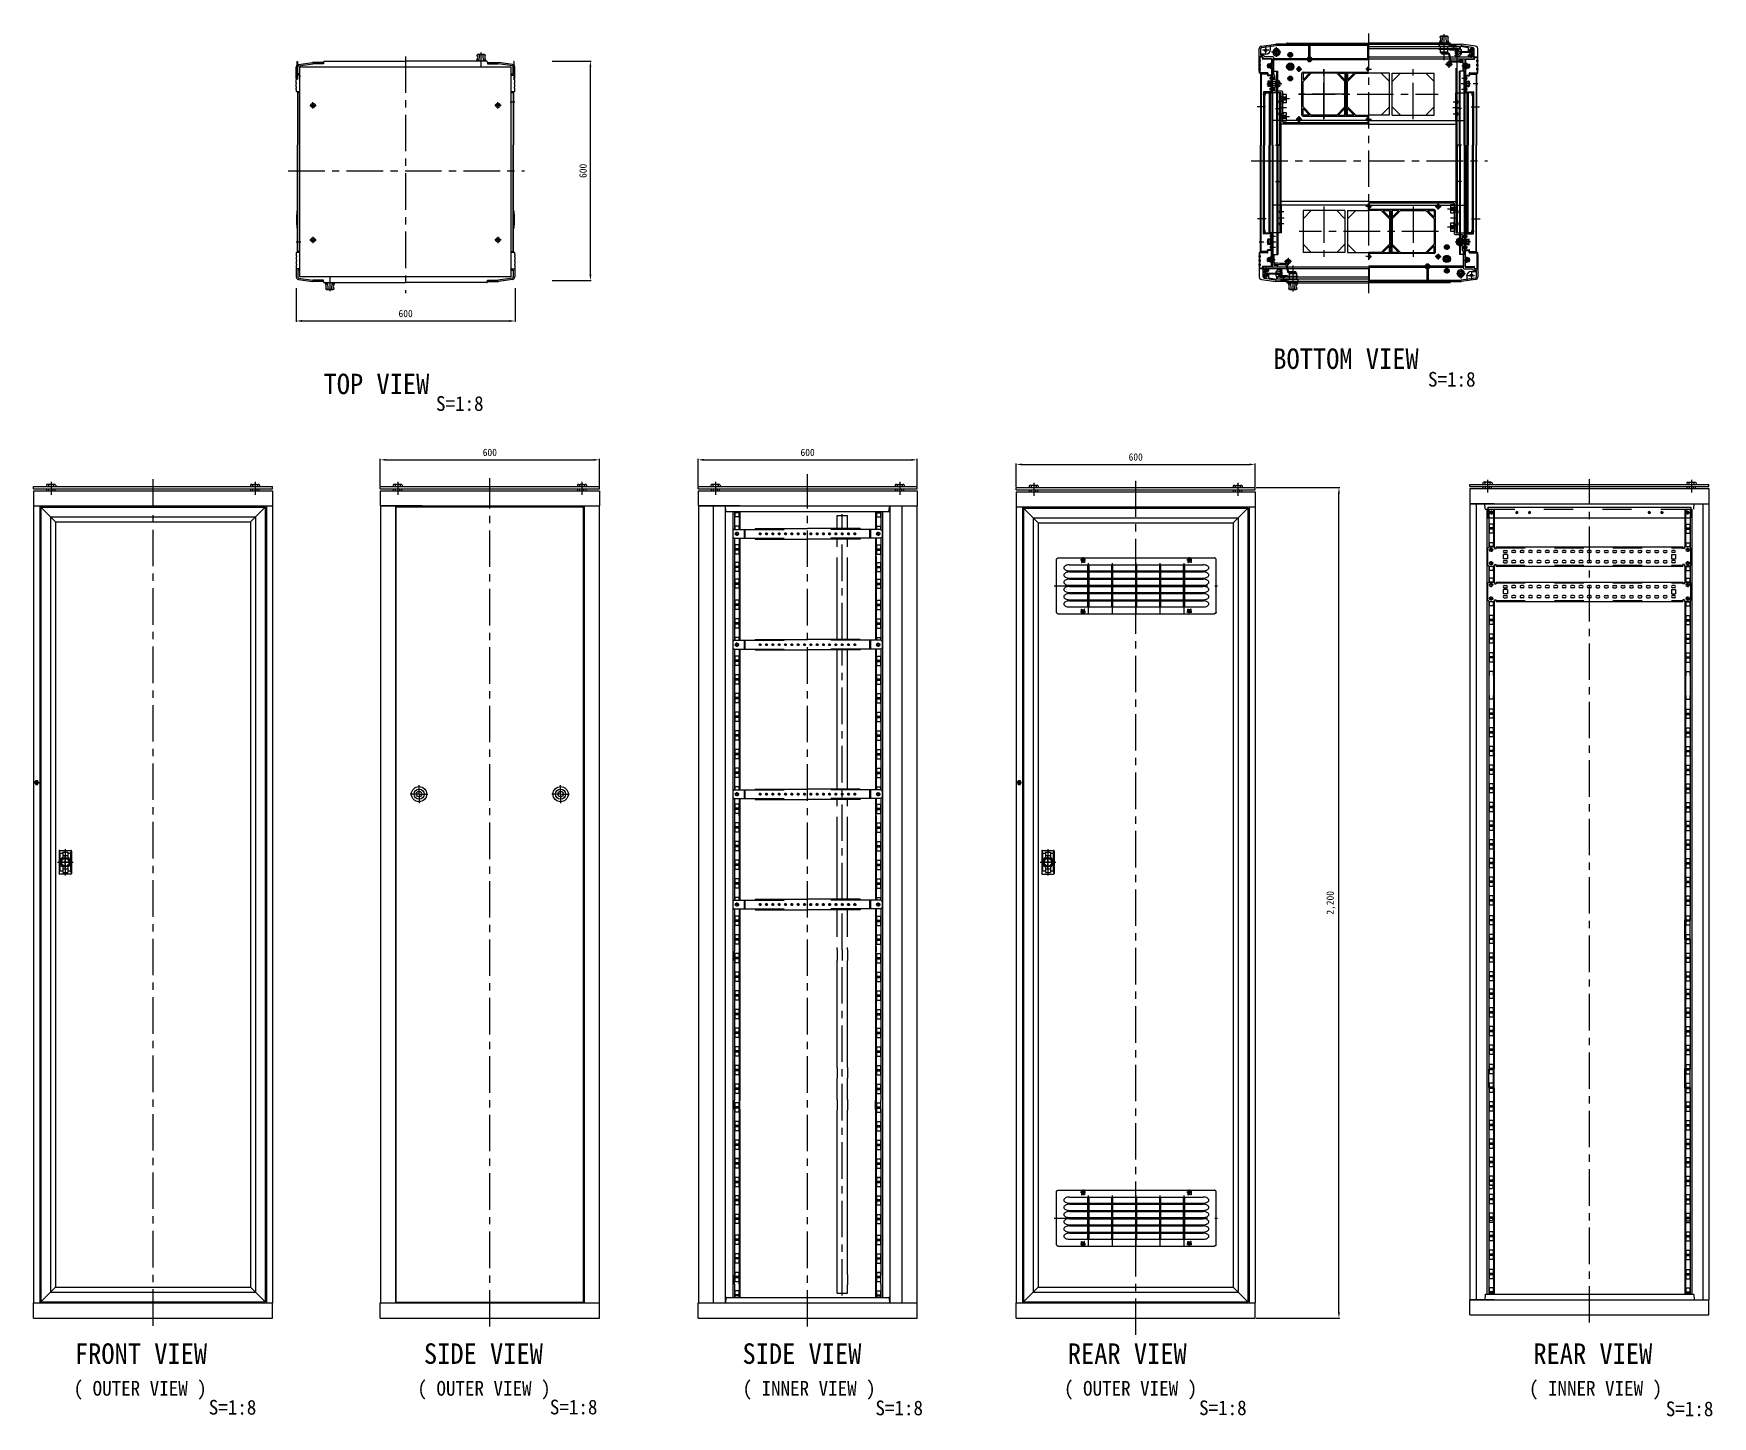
# Model space of a CAD drawing. Extents: x 48642 to 53239, y 28011 to 31798.
import ezdxf

# ---------------------------------------------------------------- set-up
doc = ezdxf.new("R2010")
doc.units = 0
doc.header["$LTSCALE"] = 80
doc.header["$PDMODE"] = 3
for name, pattern in [('A-CENTR01', [2, 1.25, -0.25, 0.25, -0.25]), ('CENTER', [2, 1.25, -0.25, 0.25, -0.25]), ('CENTER2', [1.125, 0.75, -0.125, 0.125, -0.125]), ('HIDDEN', [2, 1, -1])]:
    doc.linetypes.add(name, pattern=pattern)
doc.layers.get('Defpoints').update_dxf_attribs({"linetype": 'CONTINUOUS'})
for name, color, linetype in [('TN-CNTL', 1, 'A-CENTR01'), ('TN-DIMS', 1, 'CONTINUOUS'), ('TN-STEL', 3, 'CONTINUOUS'), ('TN-TEX1', 6, 'CONTINUOUS')]:
    doc.layers.add(name, color=color, linetype=linetype)
doc.styles.get("Standard").update_dxf_attribs({"font": 'GulimChe.ttf'})
doc.styles.add('유형1', font='GulimChe.ttf', dxfattribs={"height": 2})
doc.dimstyles.get("Standard").update_dxf_attribs({"dimtxt": 3, "dimasz": 3, "dimexe": 2, "dimexo": 3, "dimgap": 1, "dimtad": 1, "dimdec": 0, "dimzin": 9, "dimdsep": 32, "dimlunit": 6, "dimtxsty": 'Standard', "dimcen": 1, "dimaunit": 1, "dimadec": 0, "dimazin": 0, "dimtfac": 1, "dimtdec": 0, "dimtix": 1, "dimtmove": 2, "dimatfit": 3, "dimfxl": 0, "dimtvp": 2, "dimtolj": 1, "dimtzin": 0, "dimlwd": -1, "dimlwe": -1, "dimarcsym": 0})

msp = doc.modelspace()

# ---------------------------------------------------------------- texts
at = {"layer": 'TN-TEX1', "linetype": 'Continuous', "lineweight": 13, "style": '유형1'}
for s, height, p in [('BOTTOM VIEW', 56, (52036.9, 30879.7)), ('TOP VIEW', 56, (49436.5, 30810.6)), ('S=1:8', 40.31, (52460.6, 30831.2)), ('S=1:8', 40.31, (49744.3, 30764.8)), ('FRONT VIEW', 56, (48755.6, 28155.2)), ('SIDE VIEW', 56, (49711.3, 28155.2)), ('SIDE VIEW', 56, (50583.5, 28155.2)), ('REAR VIEW', 56, (51474.2, 28155.2)), ('REAR VIEW', 56, (52749, 28155.2)), ('( OUTER VIEW )', 40.307, (48751.9, 28068)), ('( OUTER VIEW )', 40.307, (49693.4, 28068)), ('( INNER VIEW )', 40.307, (50583.6, 28068)), ('( OUTER VIEW )', 40.307, (51463.9, 28068)), ('( INNER VIEW )', 40.307, (52737, 28068)), ('S=1:8', 40.31, (49122.1, 28016.1)), ('S=1:8', 40.31, (50056.1, 28016.8)), ('S=1:8', 40.31, (50947.5, 28014.3)), ('S=1:8', 40.31, (51833.7, 28014.7)), ('S=1:8', 40.31, (53111.7, 28011.9))]:
    msp.add_text(s, height=height, dxfattribs=at).set_placement(p)

# ---------------------------------------------------------------- blocks, each defined once
blk = doc.blocks.new('*D1')
at = {"layer": 'Defpoints', "color": 0}
for p in [(50191.7, 30630.7), (49591.7, 30557.5), (50191.7, 30557.5)]:
    blk.add_point(p, dxfattribs=at)
at = {"layer": 'TN-DIMS', "color": 0}
for p, q in [((49591.7, 30559.9), (49591.7, 30633.1)), ((49607.7, 30630.7), (50175.7, 30630.7)), ((50191.7, 30559.9), (50191.7, 30633.1))]:
    blk.add_line(p, q, dxfattribs=at)
for points in [[(49607.7, 30633.4), (49607.7, 30628.1), (49591.7, 30630.7)], [(50175.7, 30633.4), (50175.7, 30628.1), (50191.7, 30630.7)]]:
    blk.add_solid(points, dxfattribs=at)
at = {"layer": 'TN-DIMS', "color": 3, "insert": (49891.7, 30651), "char_height": 20, "attachment_point": 5}
blk.add_mtext('\\A1;600', dxfattribs=at)
blk = doc.blocks.new('*D2')
at = {"layer": 'Defpoints', "color": 0}
for p in [(51061.8, 30630.7), (50461.8, 30557.5), (51061.8, 30557.5)]:
    blk.add_point(p, dxfattribs=at)
at = {"layer": 'TN-DIMS', "color": 0}
for p, q in [((50461.8, 30559.9), (50461.8, 30633.1)), ((50477.8, 30630.7), (51045.8, 30630.7)), ((51061.8, 30559.9), (51061.8, 30633.1))]:
    blk.add_line(p, q, dxfattribs=at)
for points in [[(50477.8, 30633.4), (50477.8, 30628.1), (50461.8, 30630.7)], [(51045.8, 30633.4), (51045.8, 30628.1), (51061.8, 30630.7)]]:
    blk.add_solid(points, dxfattribs=at)
at = {"layer": 'TN-DIMS', "color": 3, "insert": (50761.8, 30651), "char_height": 20, "attachment_point": 5}
blk.add_mtext('\\A1;600', dxfattribs=at)
blk = doc.blocks.new('*D3')
at = {"layer": 'Defpoints', "color": 0}
for p in [(50059.6, 31722.1), (50167.1, 31722.1), (50059.6, 31122.1)]:
    blk.add_point(p, dxfattribs=at)
at = {"layer": 'TN-DIMS', "color": 0}
for p, q in [((50062, 31722.1), (50169.5, 31722.1)), ((50167.1, 31138.1), (50167.1, 31706.1)), ((50062, 31122.1), (50169.5, 31122.1))]:
    blk.add_line(p, q, dxfattribs=at)
for points in [[(50164.4, 31706.1), (50169.8, 31706.1), (50167.1, 31722.1)], [(50164.4, 31138.1), (50169.8, 31138.1), (50167.1, 31122.1)]]:
    blk.add_solid(points, dxfattribs=at)
at = {"layer": 'TN-DIMS', "color": 3, "insert": (50146.9, 31422.1), "char_height": 20, "attachment_point": 5, "rotation": 90}
blk.add_mtext('\\A1;600', dxfattribs=at)
blk = doc.blocks.new('*D4')
at = {"layer": 'Defpoints', "color": 0}
for p in [(49361.1, 31103.5), (49961.1, 31103.5), (49961.1, 31011)]:
    blk.add_point(p, dxfattribs=at)
at = {"layer": 'TN-DIMS', "color": 0}
for p, q in [((49361.1, 31101.1), (49361.1, 31008.6)), ((49961.1, 31101.1), (49961.1, 31008.6)), ((49377.1, 31011), (49945.1, 31011))]:
    blk.add_line(p, q, dxfattribs=at)
for points in [[(49377.1, 31013.7), (49377.1, 31008.4), (49361.1, 31011)], [(49945.1, 31013.7), (49945.1, 31008.4), (49961.1, 31011)]]:
    blk.add_solid(points, dxfattribs=at)
at = {"layer": 'TN-DIMS', "color": 3, "insert": (49661.1, 31031.3), "char_height": 20, "attachment_point": 5}
blk.add_mtext('\\A1;600', dxfattribs=at)
blk = doc.blocks.new('*D8')
at = {"layer": 'Defpoints', "color": 0}
for p in [(51987.2, 30618.1), (51333.1, 30554.7), (51987.2, 30554.7)]:
    blk.add_point(p, dxfattribs=at)
at = {"layer": 'TN-DIMS', "color": 0}
for p, q in [((51333.1, 30557.1), (51333.1, 30620.5)), ((51349.1, 30618.1), (51971.2, 30618.1)), ((51987.2, 30557.1), (51987.2, 30620.5))]:
    blk.add_line(p, q, dxfattribs=at)
for points in [[(51349.1, 30620.8), (51349.1, 30615.5), (51333.1, 30618.1)], [(51971.2, 30620.8), (51971.2, 30615.5), (51987.2, 30618.1)]]:
    blk.add_solid(points, dxfattribs=at)
at = {"layer": 'TN-DIMS', "color": 3, "insert": (51660.2, 30638.4), "char_height": 20, "attachment_point": 5}
blk.add_mtext('\\A1;600', dxfattribs=at)
blk = doc.blocks.new('*D9')
at = {"layer": 'Defpoints', "color": 0}
for p in [(51987.2, 30554.7), (52216.7, 30554.7), (51987.2, 28280.4)]:
    blk.add_point(p, dxfattribs=at)
at = {"layer": 'TN-DIMS', "color": 0}
for p, q in [((51989.6, 30554.7), (52219.1, 30554.7)), ((52216.7, 28296.4), (52216.7, 30538.7)), ((51989.6, 28280.4), (52219.1, 28280.4))]:
    blk.add_line(p, q, dxfattribs=at)
for points in [[(52214, 30538.7), (52219.3, 30538.7), (52216.7, 30554.7)], [(52214, 28296.4), (52219.3, 28296.4), (52216.7, 28280.4)]]:
    blk.add_solid(points, dxfattribs=at)
at = {"layer": 'TN-DIMS', "color": 3, "insert": (52195.2, 29417.6), "char_height": 20, "attachment_point": 5, "rotation": 90}
blk.add_mtext('\\A1;2,200', dxfattribs=at)

# ---------------------------------------------------------------- dimensions: what is measured, and where the dimension line sits
at = {"layer": 'TN-DIMS'}
dim = msp.add_linear_dim(base=(50167.1, 31722.1), p1=(50059.6, 31122.1), p2=(50059.6, 31722.1), angle=90, dimstyle='Standard', override={"dimscale": 8, "dimtxt": 2.5, "dimasz": 2, "dimexe": 0.3, "dimexo": 0.3, "dimgap": 1.25, "dimzin": 8, "dimclrt": 3}, dxfattribs=at)
dim.commit()
dim.dimension.update_dxf_attribs({"geometry": '*D3', "text_midpoint": (50146.9, 31422.1)})
for base, p1, p2, picture, middle in [((49961.1, 31011), (49361.1, 31103.5), (49961.1, 31103.5), '*D4', (49661.1, 31031.3)), ((50191.7, 30630.7), (49591.7, 30557.5), (50191.7, 30557.5), '*D1', (49891.7, 30651)), ((51061.8, 30630.7), (50461.8, 30557.5), (51061.8, 30557.5), '*D2', (50761.8, 30651))]:
    dim = msp.add_linear_dim(base=base, p1=p1, p2=p2, dimstyle='Standard', override={"dimscale": 8, "dimtxt": 2.5, "dimasz": 2, "dimexe": 0.3, "dimexo": 0.3, "dimgap": 1.25, "dimzin": 8, "dimclrt": 3}, dxfattribs=at)
    dim.commit()
    dim.dimension.update_dxf_attribs({"geometry": picture, "text_midpoint": middle})
dim = msp.add_linear_dim(base=(51987.2, 30618.1), p1=(51333.1, 30554.7), p2=(51987.2, 30554.7), text='600', dimstyle='Standard', override={"dimscale": 8, "dimtxt": 2.5, "dimasz": 2, "dimexe": 0.3, "dimexo": 0.3, "dimgap": 1.25, "dimzin": 8, "dimclrt": 3}, dxfattribs=at)
dim.commit()
dim.dimension.update_dxf_attribs({"geometry": '*D8', "text_midpoint": (51660.2, 30638.4)})
dim = msp.add_linear_dim(base=(52216.7, 30554.7), p1=(51987.2, 28280.4), p2=(51987.2, 30554.7), angle=90, text='2,200', dimstyle='Standard', override={"dimscale": 8, "dimtxt": 2.5, "dimasz": 2, "dimexe": 0.3, "dimexo": 0.3, "dimgap": 1.25, "dimzin": 8, "dimclrt": 3}, dxfattribs=at)
dim.commit()
dim.dimension.update_dxf_attribs({"geometry": '*D9', "text_midpoint": (52195.2, 29417.6)})

# ---------------------------------------------------------------- linework, layer by layer
at = {"layer": 'TN-CNTL', "linetype": 'CENTER', "lineweight": 13}
for p, q in [((52136.3, 31719.9), (52136.3, 31772.2)), ((52505.1, 31724.9), (52505.1, 31796.2)), ((52531.6, 31754), (52531.6, 31769.6)), ((49660.8, 31735.6), (49660.8, 31087.3)), ((49868.2, 31706.7), (49868.2, 31746.1)), ((52002.5, 31723.4), (51996.8, 31723.4)), ((52025.7, 31752.3), (52007.3, 31752.3)), ((52016.1, 31742.1), (52016.1, 31762.7)), ((52057.3, 31746.8), (52032.4, 31746.8)), ((52045.4, 31734.1), (52045.4, 31760.5)), ((52076.3, 31739.8), (52090.3, 31739.8)), ((52083.4, 31733), (52083.4, 31746.8)), ((52129.2, 31727.8), (52143.2, 31727.8)), ((52505.1, 31737.5), (52505.1, 31752.2)), ((52518.1, 31704.6), (52518.1, 31724.2)), ((52551.1, 31746.8), (52536.5, 31746.8)), ((52573.3, 31752.3), (52585.5, 31752.3)), ((52579.4, 31744.6), (52579.4, 31759.8)), ((52579.4, 31731.5), (52579.4, 31743.5)), ((52593, 31723.4), (52598.7, 31723.4)), ((52002.5, 31711.9), (51996.8, 31711.9)), ((52002.5, 31700.4), (51996.8, 31700.4)), ((52036.3, 31709.4), (52019.4, 31709.4)), ((52042.7, 31675.5), (52027.2, 31675.5)), ((52029.5, 31675.5), (52036.3, 31675.5)), ((52093.2, 31707.4), (52073.6, 31707.4)), ((52076.3, 31675), (52090.3, 31675)), ((52083.4, 31697.6), (52083.4, 31717.1)), ((52083.4, 31668.2), (52083.4, 31682)), ((52109.5, 31700.7), (52099.2, 31700.7)), ((52104.6, 31700.7), (52114.9, 31700.7)), ((52107.1, 31692.8), (52107.1, 31708.5)), ((52175.6, 31563.2), (52175.6, 31701)), ((52300.2, 31700.7), (52289.9, 31700.7)), ((52295.3, 31700.7), (52305.6, 31700.7)), ((52419.9, 31563.2), (52419.9, 31701)), ((52508.3, 31714.4), (52527.9, 31714.4)), ((52552.8, 31675.5), (52568.3, 31675.5)), ((52553.2, 31709.4), (52576.1, 31709.4)), ((52593, 31711.9), (52598.7, 31711.9)), ((52593, 31700.4), (52598.7, 31700.4)), ((52013.2, 31631.1), (52008.4, 31631.1)), ((52060.5, 31660.5), (52026.9, 31660.5)), ((52043, 31645.6), (52027.2, 31645.6)), ((52029.5, 31645.6), (52036.3, 31645.6)), ((52047.5, 31648.8), (52047.5, 31672)), ((52106.2, 31632.1), (52488.1, 31632.1)), ((52243.6, 31632.1), (52107.7, 31632.1)), ((52576.5, 31660.5), (52551.7, 31660.5)), ((52552.5, 31645.6), (52568.3, 31645.6)), ((49399.1, 31601.4), (49416, 31601.4)), ((49407.5, 31593), (49407.5, 31609.9)), ((49922.5, 31601.4), (49905.6, 31601.4)), ((49914, 31593), (49914, 31609.9)), ((52015.7, 31597.8), (51992.5, 31597.8)), ((52043.4, 31592.5), (52053.6, 31592.5)), ((52048.5, 31587.4), (52048.5, 31597.7)), ((52065.8, 31611.2), (52051.4, 31611.2)), ((52081.7, 31619.7), (52054.8, 31619.7)), ((52073.2, 31594.7), (52055.3, 31594.7)), ((52546, 31594.7), (52528.7, 31594.7)), ((52529.7, 31611.2), (52544.1, 31611.2)), ((52552.1, 31592.5), (52541.9, 31592.5)), ((52547, 31587.4), (52547, 31597.7)), ((52578.4, 31597.8), (52601.5, 31597.8)), ((52065.8, 31578.3), (52051.4, 31578.3)), ((52081.7, 31569.8), (52054.8, 31569.8)), ((52109.5, 31563.6), (52099.2, 31563.6)), ((52104.6, 31563.6), (52114.9, 31563.6)), ((52107.1, 31571.4), (52107.1, 31555.7)), ((52300.2, 31563.6), (52289.9, 31563.6)), ((52295.3, 31563.6), (52305.6, 31563.6)), ((52529.7, 31578.3), (52544.1, 31578.3)), ((52043.4, 31492.8), (52053.6, 31492.8)), ((52043.4, 31492.8), (52053.6, 31492.8)), ((52043.4, 31492.8), (52053.6, 31492.8)), ((52043.4, 31492.8), (52053.6, 31492.8)), ((52048.5, 31487.7), (52048.5, 31497.9)), ((52048.5, 31497.9), (52048.5, 31487.7)), ((52048.5, 31487.7), (52048.5, 31497.9)), ((52048.5, 31497.9), (52048.5, 31487.7)), ((52552.1, 31492.8), (52541.9, 31492.8)), ((52552.1, 31492.8), (52541.9, 31492.8)), ((52552.1, 31492.8), (52541.9, 31492.8)), ((52552.1, 31492.8), (52541.9, 31492.8)), ((52547, 31487.7), (52547, 31497.9)), ((52547, 31497.9), (52547, 31487.7)), ((52547, 31487.7), (52547, 31497.9)), ((52547, 31497.9), (52547, 31487.7)), ((51976.5, 31449.2), (52623.4, 31449.2)), ((49339.6, 31422.1), (49986.4, 31422.1)), ((52048.5, 31398.2), (52048.5, 31388)), ((52547, 31398.2), (52547, 31388)), ((52043.4, 31393.1), (52053.6, 31393.1)), ((52552.1, 31393.1), (52541.9, 31393.1)), ((52065.8, 31309.9), (52051.4, 31309.9)), ((52175.6, 31324.9), (52175.6, 31187.1)), ((52419.9, 31324.9), (52419.9, 31187.1)), ((52490.9, 31324.6), (52480.6, 31324.6)), ((52486, 31324.6), (52496.3, 31324.6)), ((52488.4, 31316.7), (52488.4, 31332.4)), ((52513.8, 31318.3), (52540.7, 31318.3)), ((52017.1, 31290.3), (51994, 31290.3)), ((52049.5, 31293.4), (52066.8, 31293.4)), ((52065.8, 31277), (52051.4, 31277)), ((52513.8, 31268.5), (52540.7, 31268.5)), ((52579.8, 31290.3), (52603, 31290.3)), ((49399.1, 31232.8), (49416, 31232.8)), ((49407.5, 31241.2), (49407.5, 31224.3)), ((49922.5, 31232.8), (49905.6, 31232.8)), ((49914, 31241.2), (49914, 31224.3)), ((51998.2, 31227.6), (52011.1, 31227.6)), ((52013.2, 31257), (52008.4, 31257)), ((52019, 31227.6), (52043.8, 31227.6)), ((52043, 31242.6), (52027.2, 31242.6)), ((52029.5, 31242.6), (52036.3, 31242.6)), ((52489.3, 31256), (52107.4, 31256)), ((52512.1, 31219.9), (52512.1, 31206.2)), ((52535, 31227.6), (52568.6, 31227.6)), ((52548, 31239.3), (52548, 31216.1)), ((52552.5, 31242.6), (52568.3, 31242.6)), ((52566, 31242.6), (52559.2, 31242.6)), ((52576.5, 31227.6), (52559.2, 31227.6)), ((52002.5, 31187.7), (51996.8, 31187.7)), ((52002.5, 31176.2), (51996.8, 31176.2)), ((52042.3, 31178.7), (52019.4, 31178.7)), ((52042.7, 31212.6), (52027.2, 31212.6)), ((52029.5, 31212.6), (52036.3, 31212.6)), ((52087.2, 31173.8), (52067.6, 31173.8)), ((52077.4, 31183.5), (52077.4, 31164)), ((52459.2, 31168.2), (52459.2, 31115.9)), ((52490.9, 31187.5), (52480.6, 31187.5)), ((52486, 31187.5), (52496.3, 31187.5)), ((52488.4, 31195.3), (52488.4, 31179.6)), ((52502.3, 31180.8), (52521.9, 31180.8)), ((52519.2, 31213.2), (52505.2, 31213.2)), ((52512.1, 31190.5), (52512.1, 31171)), ((52552.8, 31212.6), (52568.3, 31212.6)), ((52566, 31212.6), (52559.2, 31212.6)), ((52559.2, 31178.7), (52576.1, 31178.7)), ((52593, 31187.7), (52598.7, 31187.7)), ((52593, 31176.2), (52598.7, 31176.2)), ((49453.4, 31131.6), (49453.4, 31092.2)), ((52002.5, 31164.8), (51996.8, 31164.8)), ((52022.2, 31135.9), (52010, 31135.9)), ((52016.1, 31156.7), (52016.1, 31144.6)), ((52016.1, 31143.5), (52016.1, 31128.4)), ((52044.4, 31141.4), (52059, 31141.4)), ((52063.9, 31134.2), (52063.9, 31118.5)), ((52090.4, 31163.3), (52090.4, 31092)), ((52090.4, 31150.7), (52090.4, 31135.9)), ((52299.7, 31160.3), (52452.8, 31160.3)), ((52466.3, 31160.3), (52452.3, 31160.3)), ((52519.2, 31148.4), (52505.2, 31148.4)), ((52512.1, 31155.1), (52512.1, 31141.4)), ((52538.2, 31141.4), (52563.1, 31141.4)), ((52550.2, 31154), (52550.2, 31127.7)), ((52569.8, 31135.9), (52588.2, 31135.9)), ((52579.4, 31146), (52579.4, 31125.4)), ((52593, 31164.8), (52598.7, 31164.8)), ((48690.2, 30570.2), (48690.2, 30535.1)), ((48969.5, 28259.3), (48969.5, 30578.1)), ((49248.8, 30570.2), (49248.8, 30535.1)), ((49639.5, 30570.2), (49639.5, 30535.1)), ((49891.7, 28257.3), (49891.7, 30580.3)), ((50143.9, 30570.2), (50143.9, 30535.1)), ((50509.6, 30570.2), (50509.6, 30535.1)), ((50761.8, 28257.3), (50761.8, 30591.8)), ((51014, 30570.2), (51014, 30535.1)), ((51660.2, 28234.4), (51660.2, 30573.2)), ((52623.3, 30576.4), (52623.3, 30541.2)), ((52902.5, 28268.1), (52902.5, 30578.1)), ((53181.8, 30576.4), (53181.8, 30541.2)), ((51380.9, 30567.5), (51380.9, 30532.4)), ((51939.4, 30567.5), (51939.4, 30532.4)), ((50856.8, 30442.6), (50856.8, 30481.8)), ((52632.9, 30486.4), (52629.3, 30486.4)), ((52635.7, 30486.4), (52633.9, 30486.4)), ((52634.8, 30488.2), (52634.8, 30491.9)), ((52634.8, 30485.4), (52634.8, 30487.3)), ((52634.8, 30484.5), (52634.8, 30480.8)), ((52636.6, 30486.4), (52640.3, 30486.4)), ((52700.1, 30486.4), (52707.7, 30486.4)), ((52703.9, 30490.2), (52703.9, 30482.5)), ((52734.6, 30486.4), (52742.3, 30486.4)), ((52738.4, 30490.2), (52738.4, 30482.5)), ((53070.5, 30486.4), (53062.8, 30486.4)), ((53066.6, 30490.2), (53066.6, 30482.5)), ((53105, 30486.4), (53097.4, 30486.4)), ((53101.2, 30490.2), (53101.2, 30482.5)), ((53168.5, 30486.4), (53164.8, 30486.4)), ((53169.4, 30486.4), (53171.2, 30486.4)), ((53170.3, 30488.2), (53170.3, 30491.9)), ((53170.3, 30485.4), (53170.3, 30487.3)), ((53170.3, 30484.5), (53170.3, 30480.8)), ((53172.1, 30486.4), (53175.8, 30486.4)), ((50568.3, 30430), (50568.3, 30433.7)), ((50955.2, 30430), (50955.2, 30433.7)), ((50566.4, 30428.2), (50562.8, 30428.2)), ((50567.4, 30428.2), (50569.2, 30428.2)), ((50568.3, 30427.3), (50568.3, 30429.1)), ((50568.3, 30426.4), (50568.3, 30422.7)), ((50570.1, 30428.2), (50573.8, 30428.2)), ((50630.4, 30428.2), (50628.7, 30428.2)), ((50631.3, 30428.2), (50633.1, 30428.2)), ((50632.2, 30430), (50632.2, 30431.7)), ((50632.2, 30427.3), (50632.2, 30429.1)), ((50632.2, 30426.4), (50632.2, 30424.7)), ((50634, 30428.2), (50635.7, 30428.2)), ((50647.6, 30428.2), (50646, 30428.2)), ((50648.6, 30428.2), (50650.4, 30428.2)), ((50649.5, 30430), (50649.5, 30431.7)), ((50649.5, 30427.3), (50649.5, 30429.1)), ((50649.5, 30426.4), (50649.5, 30424.7)), ((50651.3, 30428.2), (50653, 30428.2)), ((50664.9, 30428.2), (50663.2, 30428.2)), ((50665.8, 30428.2), (50667.7, 30428.2)), ((50666.7, 30430), (50666.7, 30431.7)), ((50666.7, 30427.3), (50666.7, 30429.1)), ((50666.7, 30426.4), (50666.7, 30424.7)), ((50668.6, 30428.2), (50670.3, 30428.2)), ((50682.2, 30428.2), (50680.5, 30428.2)), ((50683.1, 30428.2), (50684.9, 30428.2)), ((50684, 30430), (50684, 30431.7)), ((50684, 30427.3), (50684, 30429.1)), ((50684, 30426.4), (50684, 30424.7)), ((50685.9, 30428.2), (50687.5, 30428.2)), ((50699.5, 30428.2), (50697.8, 30428.2)), ((50700.4, 30428.2), (50702.2, 30428.2)), ((50701.3, 30430), (50701.3, 30431.7)), ((50701.3, 30427.3), (50701.3, 30429.1)), ((50701.3, 30426.4), (50701.3, 30424.7)), ((50703.1, 30428.2), (50704.8, 30428.2)), ((50716.7, 30428.2), (50715.1, 30428.2)), ((50717.6, 30428.2), (50719.5, 30428.2)), ((50718.6, 30430), (50718.6, 30431.7)), ((50718.6, 30427.3), (50718.6, 30429.1)), ((50718.6, 30426.4), (50718.6, 30424.7)), ((50720.4, 30428.2), (50722.1, 30428.2)), ((50734, 30428.2), (50732.3, 30428.2)), ((50734.9, 30428.2), (50736.8, 30428.2)), ((50735.8, 30430), (50735.8, 30431.7)), ((50735.8, 30427.3), (50735.8, 30429.1)), ((50735.8, 30426.4), (50735.8, 30424.7)), ((50737.7, 30428.2), (50739.4, 30428.2)), ((50751.3, 30428.2), (50749.6, 30428.2)), ((50754, 30428.2), (50752.2, 30428.2)), ((50753.1, 30430), (50753.1, 30431.7)), ((50753.1, 30427.3), (50753.1, 30429.1)), ((50753.1, 30426.4), (50753.1, 30424.7)), ((50755, 30428.2), (50756.6, 30428.2)), ((50768.6, 30428.2), (50766.9, 30428.2)), ((50769.5, 30428.2), (50771.3, 30428.2)), ((50770.4, 30430), (50770.4, 30431.7)), ((50770.4, 30427.3), (50770.4, 30429.1)), ((50770.4, 30426.4), (50770.4, 30424.7)), ((50772.2, 30428.2), (50773.9, 30428.2)), ((50785.8, 30428.2), (50784.2, 30428.2)), ((50788.6, 30428.2), (50786.7, 30428.2)), ((50787.7, 30430), (50787.7, 30431.7)), ((50787.7, 30427.3), (50787.7, 30429.1)), ((50787.7, 30426.4), (50787.7, 30424.7)), ((50789.5, 30428.2), (50791.2, 30428.2)), ((50803.1, 30428.2), (50801.4, 30428.2)), ((50805.9, 30428.2), (50804, 30428.2)), ((50804.9, 30430), (50804.9, 30431.7)), ((50804.9, 30427.3), (50804.9, 30429.1)), ((50804.9, 30426.4), (50804.9, 30424.7)), ((50806.8, 30428.2), (50808.5, 30428.2)), ((50820.4, 30428.2), (50818.7, 30428.2)), ((50823.1, 30428.2), (50821.3, 30428.2)), ((50822.2, 30430), (50822.2, 30431.7)), ((50822.2, 30427.3), (50822.2, 30429.1)), ((50822.2, 30426.4), (50822.2, 30424.7)), ((50824.1, 30428.2), (50825.7, 30428.2)), ((50837.6, 30428.2), (50836, 30428.2)), ((50840.4, 30428.2), (50838.6, 30428.2)), ((50839.5, 30430), (50839.5, 30431.7)), ((50839.5, 30427.3), (50839.5, 30429.1)), ((50839.5, 30426.4), (50839.5, 30424.7)), ((50841.3, 30428.2), (50843, 30428.2)), ((50854.9, 30428.2), (50853.3, 30428.2)), ((50857.7, 30428.2), (50855.8, 30428.2)), ((50856.8, 30430), (50856.8, 30431.7)), ((50856.8, 30427.3), (50856.8, 30429.1)), ((50856.8, 30426.4), (50856.8, 30424.7)), ((50856.8, 30138.9), (50856.8, 30413.8)), ((50858.6, 30428.2), (50860.3, 30428.2)), ((50872.2, 30428.2), (50870.5, 30428.2)), ((50875, 30428.2), (50873.1, 30428.2)), ((50874, 30430), (50874, 30431.7)), ((50874, 30427.3), (50874, 30429.1)), ((50874, 30426.4), (50874, 30424.7)), ((50875.9, 30428.2), (50877.6, 30428.2)), ((50889.5, 30428.2), (50887.8, 30428.2)), ((50892.2, 30428.2), (50890.4, 30428.2)), ((50891.3, 30430), (50891.3, 30431.7)), ((50891.3, 30427.3), (50891.3, 30429.1)), ((50891.3, 30426.4), (50891.3, 30424.7)), ((50893.2, 30428.2), (50894.8, 30428.2)), ((50953.4, 30428.2), (50949.7, 30428.2)), ((50956.2, 30428.2), (50954.3, 30428.2)), ((50955.2, 30427.3), (50955.2, 30429.1)), ((50955.2, 30426.4), (50955.2, 30422.7)), ((50957.1, 30428.2), (50960.8, 30428.2)), ((52633.4, 30385.9), (52633.4, 30389.6)), ((53171.7, 30385.9), (53171.7, 30389.6)), ((51530.8, 30207.5), (51530.8, 30365.5)), ((51596.4, 30207.5), (51596.4, 30365.5)), ((51661.9, 30207.5), (51661.9, 30365.5)), ((51727.4, 30207.5), (51727.4, 30365.5)), ((51793, 30207.5), (51793, 30365.5)), ((52631.6, 30384), (52627.9, 30384)), ((52631.6, 30347.5), (52627.9, 30347.5)), ((52634.3, 30384), (52632.5, 30384)), ((52634.3, 30347.5), (52632.5, 30347.5)), ((52633.4, 30383.1), (52633.4, 30385)), ((52633.4, 30382.2), (52633.4, 30378.5)), ((52633.4, 30349.3), (52633.4, 30353)), ((52633.4, 30346.5), (52633.4, 30348.4)), ((52633.4, 30345.6), (52633.4, 30341.9)), ((52635.2, 30384), (52638.9, 30384)), ((52635.2, 30347.5), (52638.9, 30347.5)), ((53169.8, 30384), (53166.1, 30384)), ((53169.8, 30347.5), (53166.1, 30347.5)), ((53170.8, 30384), (53172.6, 30384)), ((53170.8, 30347.5), (53172.6, 30347.5)), ((53171.7, 30383.1), (53171.7, 30385)), ((53171.7, 30382.2), (53171.7, 30378.5)), ((53171.7, 30349.3), (53171.7, 30353)), ((53171.7, 30346.5), (53171.7, 30348.4)), ((53171.7, 30345.6), (53171.7, 30341.9)), ((53173.5, 30384), (53177.2, 30384)), ((53173.5, 30347.5), (53177.2, 30347.5)), ((51437.1, 30285.6), (51884.3, 30285.6)), ((52631.6, 30288), (52627.9, 30288)), ((52631.6, 30251.4), (52627.9, 30251.4)), ((52634.3, 30288), (52632.5, 30288)), ((52634.3, 30251.4), (52632.5, 30251.4)), ((52633.4, 30289.8), (52633.4, 30293.5)), ((52633.4, 30287.1), (52633.4, 30288.9)), ((52633.4, 30286.1), (52633.4, 30282.4)), ((52633.4, 30253.3), (52633.4, 30256.9)), ((52633.4, 30250.5), (52633.4, 30252.3)), ((52633.4, 30249.6), (52633.4, 30245.9)), ((52635.2, 30288), (52638.9, 30288)), ((52635.2, 30251.4), (52638.9, 30251.4)), ((53169.8, 30288), (53166.1, 30288)), ((53169.8, 30251.4), (53166.1, 30251.4)), ((53170.8, 30288), (53172.6, 30288)), ((53170.8, 30251.4), (53172.6, 30251.4)), ((53171.7, 30289.8), (53171.7, 30293.5)), ((53171.7, 30287.1), (53171.7, 30288.9)), ((53171.7, 30286.1), (53171.7, 30282.4)), ((53171.7, 30253.3), (53171.7, 30256.9)), ((53171.7, 30250.5), (53171.7, 30252.3)), ((53171.7, 30249.6), (53171.7, 30245.9)), ((53173.5, 30288), (53177.2, 30288)), ((53173.5, 30251.4), (53177.2, 30251.4)), ((50566.4, 30124.5), (50562.8, 30124.5)), ((50567.4, 30124.5), (50569.2, 30124.5)), ((50568.3, 30126.4), (50568.3, 30130.1)), ((50568.3, 30123.6), (50568.3, 30125.5)), ((50568.3, 30122.7), (50568.3, 30119)), ((50570.1, 30124.5), (50573.8, 30124.5)), ((50630.4, 30124.5), (50628.7, 30124.5)), ((50631.3, 30124.5), (50633.1, 30124.5)), ((50632.2, 30126.4), (50632.2, 30128.1)), ((50632.2, 30123.6), (50632.2, 30125.5)), ((50632.2, 30122.7), (50632.2, 30121)), ((50634, 30124.5), (50635.7, 30124.5)), ((50647.6, 30124.5), (50646, 30124.5)), ((50648.6, 30124.5), (50650.4, 30124.5)), ((50649.5, 30126.4), (50649.5, 30128.1)), ((50649.5, 30123.6), (50649.5, 30125.5)), ((50649.5, 30122.7), (50649.5, 30121)), ((50651.3, 30124.5), (50653, 30124.5)), ((50664.9, 30124.5), (50663.2, 30124.5)), ((50665.8, 30124.5), (50667.7, 30124.5)), ((50666.7, 30126.4), (50666.7, 30128.1)), ((50666.7, 30123.6), (50666.7, 30125.5)), ((50666.7, 30122.7), (50666.7, 30121)), ((50668.6, 30124.5), (50670.3, 30124.5)), ((50682.2, 30124.5), (50680.5, 30124.5)), ((50683.1, 30124.5), (50684.9, 30124.5)), ((50684, 30126.4), (50684, 30128.1)), ((50684, 30123.6), (50684, 30125.5)), ((50684, 30122.7), (50684, 30121)), ((50685.9, 30124.5), (50687.5, 30124.5)), ((50699.5, 30124.5), (50697.8, 30124.5)), ((50700.4, 30124.5), (50702.2, 30124.5)), ((50701.3, 30126.4), (50701.3, 30128.1)), ((50701.3, 30123.6), (50701.3, 30125.5)), ((50701.3, 30122.7), (50701.3, 30121)), ((50703.1, 30124.5), (50704.8, 30124.5)), ((50716.7, 30124.5), (50715.1, 30124.5)), ((50717.6, 30124.5), (50719.5, 30124.5)), ((50718.6, 30126.4), (50718.6, 30128.1)), ((50718.6, 30123.6), (50718.6, 30125.5)), ((50718.6, 30122.7), (50718.6, 30121)), ((50720.4, 30124.5), (50722.1, 30124.5)), ((50734, 30124.5), (50732.3, 30124.5)), ((50734.9, 30124.5), (50736.8, 30124.5)), ((50735.8, 30126.4), (50735.8, 30128.1)), ((50735.8, 30123.6), (50735.8, 30125.5)), ((50735.8, 30122.7), (50735.8, 30121)), ((50737.7, 30124.5), (50739.4, 30124.5)), ((50751.3, 30124.5), (50749.6, 30124.5)), ((50754, 30124.5), (50752.2, 30124.5)), ((50753.1, 30126.4), (50753.1, 30128.1)), ((50753.1, 30123.6), (50753.1, 30125.5)), ((50753.1, 30122.7), (50753.1, 30121)), ((50755, 30124.5), (50756.6, 30124.5)), ((50768.6, 30124.5), (50766.9, 30124.5)), ((50769.5, 30124.5), (50771.3, 30124.5)), ((50770.4, 30126.4), (50770.4, 30128.1)), ((50770.4, 30123.6), (50770.4, 30125.5)), ((50770.4, 30122.7), (50770.4, 30121)), ((50772.2, 30124.5), (50773.9, 30124.5)), ((50785.8, 30124.5), (50784.2, 30124.5)), ((50788.6, 30124.5), (50786.7, 30124.5)), ((50787.7, 30126.4), (50787.7, 30128.1)), ((50787.7, 30123.6), (50787.7, 30125.5)), ((50787.7, 30122.7), (50787.7, 30121)), ((50789.5, 30124.5), (50791.2, 30124.5)), ((50803.1, 30124.5), (50801.4, 30124.5)), ((50805.9, 30124.5), (50804, 30124.5)), ((50804.9, 30126.4), (50804.9, 30128.1)), ((50804.9, 30123.6), (50804.9, 30125.5)), ((50804.9, 30122.7), (50804.9, 30121)), ((50806.8, 30124.5), (50808.5, 30124.5)), ((50820.4, 30124.5), (50818.7, 30124.5)), ((50823.1, 30124.5), (50821.3, 30124.5)), ((50822.2, 30126.4), (50822.2, 30128.1)), ((50822.2, 30123.6), (50822.2, 30125.5)), ((50822.2, 30122.7), (50822.2, 30121)), ((50824.1, 30124.5), (50825.7, 30124.5)), ((50837.6, 30124.5), (50836, 30124.5)), ((50840.4, 30124.5), (50838.6, 30124.5)), ((50839.5, 30126.4), (50839.5, 30128.1)), ((50839.5, 30123.6), (50839.5, 30125.5)), ((50839.5, 30122.7), (50839.5, 30121)), ((50841.3, 30124.5), (50843, 30124.5)), ((50854.9, 30124.5), (50853.3, 30124.5)), ((50857.7, 30124.5), (50855.8, 30124.5)), ((50856.8, 30126.4), (50856.8, 30128.1)), ((50856.8, 30123.6), (50856.8, 30125.5)), ((50856.8, 30122.7), (50856.8, 30121)), ((50856.8, 29427.3), (50856.8, 30110.1)), ((50858.6, 30124.5), (50860.3, 30124.5)), ((50872.2, 30124.5), (50870.5, 30124.5)), ((50875, 30124.5), (50873.1, 30124.5)), ((50874, 30126.4), (50874, 30128.1)), ((50874, 30123.6), (50874, 30125.5)), ((50874, 30122.7), (50874, 30121)), ((50875.9, 30124.5), (50877.6, 30124.5)), ((50889.5, 30124.5), (50887.8, 30124.5)), ((50892.2, 30124.5), (50890.4, 30124.5)), ((50891.3, 30126.4), (50891.3, 30128.1)), ((50891.3, 30123.6), (50891.3, 30125.5)), ((50891.3, 30122.7), (50891.3, 30121)), ((50893.2, 30124.5), (50894.8, 30124.5)), ((50953.4, 30124.5), (50949.7, 30124.5)), ((50956.2, 30124.5), (50954.3, 30124.5)), ((50955.2, 30126.4), (50955.2, 30130.1)), ((50955.2, 30123.6), (50955.2, 30125.5)), ((50955.2, 30122.7), (50955.2, 30119)), ((50957.1, 30124.5), (50960.8, 30124.5)), ((48644.4, 29746.7), (48657.3, 29746.7)), ((48650.8, 29740.3), (48650.8, 29753.2)), ((51335.1, 29746.7), (51347.9, 29746.7)), ((51341.5, 29740.3), (51341.5, 29753.1)), ((49695.8, 29715.3), (49673.5, 29715.3)), ((49698.9, 29715.3), (49696.8, 29715.3)), ((49697.9, 29717.4), (49697.9, 29739.7)), ((49697.9, 29714.3), (49697.9, 29716.4)), ((49697.9, 29713.3), (49697.9, 29691)), ((49699.9, 29715.3), (49722.2, 29715.3)), ((50083.4, 29715.3), (50061.1, 29715.3)), ((50084.5, 29715.3), (50086.5, 29715.3)), ((50085.5, 29717.4), (50085.5, 29739.7)), ((50085.5, 29714.3), (50085.5, 29716.4)), ((50085.5, 29713.3), (50085.5, 29691)), ((50087.6, 29715.3), (50109.8, 29715.3)), ((50566.4, 29714.9), (50562.8, 29714.9)), ((50567.4, 29714.9), (50569.2, 29714.9)), ((50568.3, 29716.8), (50568.3, 29720.5)), ((50568.3, 29714), (50568.3, 29715.9)), ((50568.3, 29713.1), (50568.3, 29709.4)), ((50570.1, 29714.9), (50573.8, 29714.9)), ((50630.4, 29714.9), (50628.7, 29714.9)), ((50631.3, 29714.9), (50633.1, 29714.9)), ((50632.2, 29716.8), (50632.2, 29718.5)), ((50632.2, 29714), (50632.2, 29715.9)), ((50632.2, 29713.1), (50632.2, 29711.4)), ((50634, 29714.9), (50635.7, 29714.9)), ((50647.6, 29714.9), (50646, 29714.9)), ((50648.6, 29714.9), (50650.4, 29714.9)), ((50649.5, 29716.8), (50649.5, 29718.5)), ((50649.5, 29714), (50649.5, 29715.9)), ((50649.5, 29713.1), (50649.5, 29711.4)), ((50651.3, 29714.9), (50653, 29714.9)), ((50664.9, 29714.9), (50663.2, 29714.9)), ((50665.8, 29714.9), (50667.7, 29714.9)), ((50666.7, 29716.8), (50666.7, 29718.5)), ((50666.7, 29714), (50666.7, 29715.9)), ((50666.7, 29713.1), (50666.7, 29711.4)), ((50668.6, 29714.9), (50670.3, 29714.9)), ((50682.2, 29714.9), (50680.5, 29714.9)), ((50683.1, 29714.9), (50684.9, 29714.9)), ((50684, 29716.8), (50684, 29718.5)), ((50684, 29714), (50684, 29715.9)), ((50684, 29713.1), (50684, 29711.4)), ((50685.9, 29714.9), (50687.5, 29714.9)), ((50699.5, 29714.9), (50697.8, 29714.9)), ((50700.4, 29714.9), (50702.2, 29714.9)), ((50701.3, 29716.8), (50701.3, 29718.5)), ((50701.3, 29713.1), (50701.3, 29711.4)), ((50703.1, 29714.9), (50704.8, 29714.9)), ((50716.7, 29714.9), (50715.1, 29714.9)), ((50717.6, 29714.9), (50719.5, 29714.9)), ((50718.6, 29716.8), (50718.6, 29718.5)), ((50718.6, 29713.1), (50718.6, 29711.4)), ((50720.4, 29714.9), (50722.1, 29714.9)), ((50734, 29714.9), (50732.3, 29714.9)), ((50734.9, 29714.9), (50736.8, 29714.9)), ((50735.8, 29716.8), (50735.8, 29718.5)), ((50735.8, 29713.1), (50735.8, 29711.4)), ((50737.7, 29714.9), (50739.4, 29714.9)), ((50751.3, 29714.9), (50749.6, 29714.9)), ((50754, 29714.9), (50752.2, 29714.9)), ((50753.1, 29716.8), (50753.1, 29718.5)), ((50753.1, 29713.1), (50753.1, 29711.4)), ((50755, 29714.9), (50756.6, 29714.9)), ((50768.6, 29714.9), (50766.9, 29714.9)), ((50769.5, 29714.9), (50771.3, 29714.9)), ((50770.4, 29716.8), (50770.4, 29718.5)), ((50770.4, 29713.1), (50770.4, 29711.4)), ((50772.2, 29714.9), (50773.9, 29714.9)), ((50785.8, 29714.9), (50784.2, 29714.9)), ((50788.6, 29714.9), (50786.7, 29714.9)), ((50787.7, 29716.8), (50787.7, 29718.5)), ((50787.7, 29713.1), (50787.7, 29711.4)), ((50789.5, 29714.9), (50791.2, 29714.9)), ((50803.1, 29714.9), (50801.4, 29714.9)), ((50805.9, 29714.9), (50804, 29714.9)), ((50804.9, 29716.8), (50804.9, 29718.5)), ((50804.9, 29713.1), (50804.9, 29711.4)), ((50806.8, 29714.9), (50808.5, 29714.9)), ((50820.4, 29714.9), (50818.7, 29714.9)), ((50823.1, 29714.9), (50821.3, 29714.9)), ((50822.2, 29716.8), (50822.2, 29718.5)), ((50822.2, 29713.1), (50822.2, 29711.4)), ((50824.1, 29714.9), (50825.7, 29714.9)), ((50837.6, 29714.9), (50836, 29714.9)), ((50840.4, 29714.9), (50838.6, 29714.9)), ((50839.5, 29716.8), (50839.5, 29718.5)), ((50839.5, 29714), (50839.5, 29715.9)), ((50839.5, 29713.1), (50839.5, 29711.4)), ((50841.3, 29714.9), (50843, 29714.9)), ((50854.9, 29714.9), (50853.3, 29714.9)), ((50857.7, 29714.9), (50855.8, 29714.9)), ((50856.8, 29716.8), (50856.8, 29718.5)), ((50856.8, 29714), (50856.8, 29715.9)), ((50856.8, 29713.1), (50856.8, 29711.4)), ((50858.6, 29714.9), (50860.3, 29714.9)), ((50872.2, 29714.9), (50870.5, 29714.9)), ((50875, 29714.9), (50873.1, 29714.9)), ((50874, 29716.8), (50874, 29718.5)), ((50874, 29714), (50874, 29715.9)), ((50874, 29713.1), (50874, 29711.4)), ((50875.9, 29714.9), (50877.6, 29714.9)), ((50889.5, 29714.9), (50887.8, 29714.9)), ((50892.2, 29714.9), (50890.4, 29714.9)), ((50891.3, 29716.8), (50891.3, 29718.5)), ((50891.3, 29714), (50891.3, 29715.9)), ((50891.3, 29713.1), (50891.3, 29711.4)), ((50893.2, 29714.9), (50894.8, 29714.9)), ((50953.4, 29714.9), (50949.7, 29714.9)), ((50956.2, 29714.9), (50954.3, 29714.9)), ((50955.2, 29716.8), (50955.2, 29720.5)), ((50955.2, 29714), (50955.2, 29715.9)), ((50955.2, 29713.1), (50955.2, 29709.4)), ((50957.1, 29714.9), (50960.8, 29714.9)), ((48729.2, 29564.6), (48729.2, 29492.5)), ((51419.9, 29564.5), (51419.9, 29492.4)), ((48707.7, 29528.8), (48750.8, 29528.8)), ((48747.7, 29528.8), (48710.8, 29528.8)), ((48747.7, 29528.8), (48710.8, 29528.8)), ((48729.2, 29510.4), (48729.2, 29547.3)), ((48729.2, 29510.4), (48729.2, 29547.3)), ((51398.3, 29528.8), (51441.5, 29528.8)), ((51438.3, 29528.8), (51401.5, 29528.8)), ((51438.3, 29528.8), (51401.5, 29528.8)), ((51419.9, 29510.3), (51419.9, 29547.2)), ((51419.9, 29510.3), (51419.9, 29547.2)), ((50566.4, 29412.9), (50562.8, 29412.9)), ((50567.4, 29412.9), (50569.2, 29412.9)), ((50568.3, 29414.7), (50568.3, 29418.4)), ((50568.3, 29412), (50568.3, 29413.8)), ((50568.3, 29411), (50568.3, 29407.4)), ((50570.1, 29412.9), (50573.8, 29412.9)), ((50630.4, 29412.9), (50628.7, 29412.9)), ((50631.3, 29412.9), (50633.1, 29412.9)), ((50632.2, 29414.7), (50632.2, 29416.4)), ((50632.2, 29412), (50632.2, 29413.8)), ((50632.2, 29411), (50632.2, 29409.4)), ((50634, 29412.9), (50635.7, 29412.9)), ((50647.6, 29412.9), (50646, 29412.9)), ((50648.6, 29412.9), (50650.4, 29412.9)), ((50649.5, 29414.7), (50649.5, 29416.4)), ((50649.5, 29412), (50649.5, 29413.8)), ((50649.5, 29411), (50649.5, 29409.4)), ((50651.3, 29412.9), (50653, 29412.9)), ((50664.9, 29412.9), (50663.2, 29412.9)), ((50665.8, 29412.9), (50667.7, 29412.9)), ((50666.7, 29414.7), (50666.7, 29416.4)), ((50666.7, 29412), (50666.7, 29413.8)), ((50666.7, 29411), (50666.7, 29409.4)), ((50668.6, 29412.9), (50670.3, 29412.9)), ((50682.2, 29412.9), (50680.5, 29412.9)), ((50683.1, 29412.9), (50684.9, 29412.9)), ((50684, 29414.7), (50684, 29416.4)), ((50684, 29412), (50684, 29413.8)), ((50684, 29411), (50684, 29409.4)), ((50685.9, 29412.9), (50687.5, 29412.9)), ((50699.5, 29412.9), (50697.8, 29412.9)), ((50700.4, 29412.9), (50702.2, 29412.9)), ((50701.3, 29414.7), (50701.3, 29416.4)), ((50701.3, 29412), (50701.3, 29413.8)), ((50701.3, 29411), (50701.3, 29409.4)), ((50703.1, 29412.9), (50704.8, 29412.9)), ((50716.7, 29412.9), (50715.1, 29412.9)), ((50717.6, 29412.9), (50719.5, 29412.9)), ((50718.6, 29414.7), (50718.6, 29416.4)), ((50718.6, 29412), (50718.6, 29413.8)), ((50718.6, 29411), (50718.6, 29409.4)), ((50720.4, 29412.9), (50722.1, 29412.9)), ((50734, 29412.9), (50732.3, 29412.9)), ((50734.9, 29412.9), (50736.8, 29412.9)), ((50735.8, 29414.7), (50735.8, 29416.4)), ((50735.8, 29412), (50735.8, 29413.8)), ((50735.8, 29411), (50735.8, 29409.4)), ((50737.7, 29412.9), (50739.4, 29412.9)), ((50751.3, 29412.9), (50749.6, 29412.9)), ((50754, 29412.9), (50752.2, 29412.9)), ((50753.1, 29414.7), (50753.1, 29416.4)), ((50753.1, 29412), (50753.1, 29413.8)), ((50753.1, 29411), (50753.1, 29409.4)), ((50755, 29412.9), (50756.6, 29412.9)), ((50768.6, 29412.9), (50766.9, 29412.9)), ((50769.5, 29412.9), (50771.3, 29412.9)), ((50770.4, 29414.7), (50770.4, 29416.4)), ((50770.4, 29412), (50770.4, 29413.8)), ((50770.4, 29411), (50770.4, 29409.4)), ((50772.2, 29412.9), (50773.9, 29412.9)), ((50785.8, 29412.9), (50784.2, 29412.9)), ((50788.6, 29412.9), (50786.7, 29412.9)), ((50787.7, 29414.7), (50787.7, 29416.4)), ((50787.7, 29412), (50787.7, 29413.8)), ((50787.7, 29411), (50787.7, 29409.4)), ((50789.5, 29412.9), (50791.2, 29412.9)), ((50803.1, 29412.9), (50801.4, 29412.9)), ((50805.9, 29412.9), (50804, 29412.9)), ((50804.9, 29414.7), (50804.9, 29416.4)), ((50804.9, 29412), (50804.9, 29413.8)), ((50804.9, 29411), (50804.9, 29409.4)), ((50806.8, 29412.9), (50808.5, 29412.9)), ((50820.4, 29412.9), (50818.7, 29412.9)), ((50823.1, 29412.9), (50821.3, 29412.9)), ((50822.2, 29414.7), (50822.2, 29416.4)), ((50822.2, 29412), (50822.2, 29413.8)), ((50822.2, 29411), (50822.2, 29409.4)), ((50824.1, 29412.9), (50825.7, 29412.9)), ((50837.6, 29412.9), (50836, 29412.9)), ((50840.4, 29412.9), (50838.6, 29412.9)), ((50839.5, 29414.7), (50839.5, 29416.4)), ((50839.5, 29412), (50839.5, 29413.8)), ((50839.5, 29411), (50839.5, 29409.4)), ((50841.3, 29412.9), (50843, 29412.9)), ((50854.9, 29412.9), (50853.3, 29412.9)), ((50857.7, 29412.9), (50855.8, 29412.9)), ((50856.8, 29414.7), (50856.8, 29416.4)), ((50856.8, 29412), (50856.8, 29413.8)), ((50856.8, 29411), (50856.8, 29409.4)), ((50856.8, 29288.7), (50856.8, 29398.5)), ((50858.6, 29412.9), (50860.3, 29412.9)), ((50872.2, 29412.9), (50870.5, 29412.9)), ((50875, 29412.9), (50873.1, 29412.9)), ((50874, 29414.7), (50874, 29416.4)), ((50874, 29412), (50874, 29413.8)), ((50874, 29411), (50874, 29409.4)), ((50875.9, 29412.9), (50877.6, 29412.9)), ((50889.5, 29412.9), (50887.8, 29412.9)), ((50892.2, 29412.9), (50890.4, 29412.9)), ((50891.3, 29414.7), (50891.3, 29416.4)), ((50891.3, 29412), (50891.3, 29413.8)), ((50891.3, 29411), (50891.3, 29409.4)), ((50893.2, 29412.9), (50894.8, 29412.9)), ((50953.4, 29412.9), (50949.7, 29412.9)), ((50956.2, 29412.9), (50954.3, 29412.9)), ((50955.2, 29414.7), (50955.2, 29418.4)), ((50955.2, 29412), (50955.2, 29413.8)), ((50955.2, 29411), (50955.2, 29407.4)), ((50957.1, 29412.9), (50960.8, 29412.9)), ((50856.8, 29288.7), (50856.8, 29259.9)), ((50856.8, 28341.9), (50856.8, 29259.9)), ((51530.8, 28476), (51530.8, 28634)), ((51596.4, 28476), (51596.4, 28634)), ((51661.9, 28476), (51661.9, 28634)), ((51727.4, 28476), (51727.4, 28634)), ((51793, 28476), (51793, 28634)), ((51437.1, 28554.1), (51884.3, 28554.1))]:
    msp.add_line(p, q, dxfattribs=at)
at = {"layer": 'TN-CNTL', "lineweight": 13}
for p, q in [((52297.8, 31798), (52297.8, 31087.1)), ((52300.2, 31324.6), (52289.9, 31324.6)), ((52295.3, 31324.6), (52305.6, 31324.6)), ((52529.7, 31309.9), (52544.1, 31309.9)), ((52529.7, 31277), (52544.1, 31277)), ((52300.2, 31187.5), (52289.9, 31187.5)), ((52295.3, 31187.5), (52305.6, 31187.5))]:
    msp.add_line(p, q, dxfattribs=at)
at = {"layer": 'TN-STEL', "lineweight": 13}
for p, q in [((52004.6, 31763.7), (52043.5, 31769.2)), ((52005.2, 31759.7), (52043.8, 31765.2)), ((52297.8, 31769.2), (52043.5, 31769.2)), ((52297.8, 31765.2), (52043.8, 31765.2)), ((52073.4, 31769.2), (52073.4, 31770.2)), ((52075.4, 31772.2), (52297.8, 31772.2)), ((52134.3, 31734), (52134.3, 31765.2)), ((52138.3, 31734), (52138.3, 31765.2)), ((52295.8, 31729.3), (52295.8, 31765.2)), ((52520.1, 31772.2), (52297.8, 31772.2)), ((52297.8, 31769.2), (52552, 31769.2)), ((52490.2, 31762.2), (52492.7, 31769.2)), ((52492.7, 31769.2), (52492.7, 31775.7)), ((52499.4, 31775.7), (52492.7, 31775.7)), ((52517.6, 31769.2), (52492.7, 31769.2)), ((52516.1, 31790.2), (52494.2, 31790.2)), ((52494.2, 31787.9), (52494.2, 31790.2)), ((52494.2, 31775.7), (52494.2, 31777.9)), ((52513.6, 31791.2), (52496.7, 31791.2)), ((52499.2, 31770.7), (52500.2, 31790.2)), ((52511.1, 31770.7), (52499.2, 31770.7)), ((52511.1, 31770.7), (52510.1, 31790.2)), ((52517.6, 31775.7), (52510.9, 31775.7)), ((52516.1, 31787.9), (52516.1, 31790.2)), ((52516.1, 31775.7), (52516.1, 31777.9)), ((52517.6, 31769.2), (52517.6, 31775.7)), ((52520.1, 31762.2), (52517.6, 31769.2)), ((52522.1, 31769.2), (52522.1, 31770.2)), ((52522.1, 31766.2), (52522.1, 31762.2)), ((52551, 31767.2), (52523.1, 31767.2)), ((52525.3, 31765.2), (52531.3, 31765.2)), ((52525.3, 31763.7), (52525.3, 31765.2)), ((52531.3, 31765.2), (52531.3, 31765.6)), ((52531.3, 31765.6), (52531.8, 31765.6)), ((52531.8, 31765.2), (52531.8, 31765.6)), ((52531.8, 31765.2), (52537.8, 31765.2)), ((52537.8, 31763.7), (52537.8, 31765.2)), ((52590.9, 31763.7), (52552, 31769.2)), ((52552, 31766.2), (52552, 31764.2)), ((49363.6, 31720.5), (49365.2, 31720.5)), ((49364.1, 31721.5), (49365.2, 31721.5)), ((49365.2, 31721.5), (49365.2, 31673.6)), ((49367.7, 31713.6), (49406.5, 31719.1)), ((49436.5, 31719.1), (49406.5, 31719.1)), ((49436.5, 31719.1), (49436.5, 31720.1)), ((49436.5, 31719.1), (49436.5, 31715.1)), ((49438.5, 31722.1), (49660.8, 31722.1)), ((49883.1, 31722.1), (49660.8, 31722.1)), ((49855.7, 31722.1), (49855.7, 31725.6)), ((49862.5, 31725.6), (49855.7, 31725.6)), ((49879.2, 31740.1), (49857.2, 31740.1)), ((49857.2, 31737.8), (49857.2, 31740.1)), ((49857.2, 31725.6), (49857.2, 31727.8)), ((49876.7, 31741.1), (49859.7, 31741.1)), ((49862.3, 31722.1), (49863.2, 31740.1)), ((49874.1, 31722.1), (49873.2, 31740.1)), ((49880.6, 31725.6), (49873.9, 31725.6)), ((49879.2, 31737.8), (49879.2, 31740.1)), ((49879.2, 31725.6), (49879.2, 31727.8)), ((49880.6, 31722.1), (49880.6, 31725.6)), ((49885.1, 31719.1), (49885.1, 31720.1)), ((49885.1, 31719.1), (49885.1, 31715.1)), ((49885.1, 31719.1), (49915, 31719.1)), ((49953.9, 31713.6), (49915, 31719.1)), ((49957.5, 31721.5), (49956.4, 31721.5)), ((49958, 31720.5), (49956.4, 31720.5)), ((51998.6, 31734.3), (51998.6, 31756.8)), ((52007.1, 31734.3), (51998.6, 31734.3)), ((51998.6, 31724.9), (51998.6, 31733.8)), ((51999.6, 31724.9), (51998.6, 31724.9)), ((51998.6, 31713.4), (51998.6, 31721.9)), ((51999.6, 31721.9), (51998.6, 31721.9)), ((52006.6, 31734.3), (51999.1, 31734.3)), ((51999.6, 31721.9), (51999.6, 31724.9)), ((51999.9, 31733), (51999.9, 31726.1)), ((52006.8, 31733), (51999.9, 31733)), ((52000.4, 31726.1), (51999.9, 31726.1)), ((51999.9, 31720.6), (51999.9, 31714.7)), ((52000.4, 31720.6), (51999.9, 31720.6)), ((52000.9, 31721.1), (52000.9, 31725.6)), ((52002.6, 31738.3), (52002.6, 31756.8)), ((52016.1, 31741.3), (52002.6, 31741.3)), ((52009.9, 31738.3), (52002.6, 31738.3)), ((52007.3, 31732.5), (52007.3, 31729)), ((52032.2, 31728), (52008.3, 31728)), ((52008.6, 31732.3), (52008.6, 31729.3)), ((52033, 31729.3), (52008.6, 31729.3)), ((52008.9, 31729.3), (52008.9, 31732.5)), ((52033.5, 31729.3), (52008.9, 31729.3)), ((52012.9, 31734.3), (52012.9, 31735.3)), ((52035.5, 31734.3), (52012.9, 31734.3)), ((52029, 31754.3), (52029, 31764)), ((52032.2, 31728), (52032.2, 31716)), ((52033.5, 31635.6), (52033.5, 31729.3)), ((52033.5, 31728.8), (52033.5, 31712.9)), ((52038.5, 31686.2), (52038.5, 31731.3)), ((52038.5, 31731.1), (52038.5, 31731.3)), ((52129.8, 31729.3), (52038.5, 31729.3)), ((52130, 31726.3), (52038.5, 31726.3)), ((52080.9, 31739.1), (52079.3, 31738.1)), ((52081.5, 31738), (52079.9, 31737.1)), ((52082.8, 31742.3), (52082.8, 31744.1)), ((52084, 31742.3), (52084, 31744.1)), ((52085.3, 31738), (52086.8, 31737.1)), ((52085.9, 31739.1), (52087.5, 31738.1)), ((52133.8, 31727.1), (52132.2, 31726.2)), ((52134.4, 31726), (52132.8, 31725.1)), ((52135.6, 31730.4), (52135.6, 31732.2)), ((52136.9, 31730.4), (52136.9, 31732.2)), ((52138.1, 31726), (52139.7, 31725.1)), ((52138.8, 31727.1), (52140.3, 31726.2)), ((52297.8, 31726.3), (52142.6, 31726.3)), ((52295.8, 31729.3), (52142.7, 31729.3)), ((52295.8, 31727.8), (52142.7, 31727.8)), ((52297.8, 31762.2), (52547, 31762.2)), ((52297.8, 31757.3), (52547, 31757.3)), ((52297.8, 31734.3), (52584.9, 31734.3)), ((52297.8, 31729.3), (52586.9, 31729.3)), ((52520.1, 31762.2), (52490.2, 31762.2)), ((52490.2, 31755.3), (52490.2, 31757.3)), ((52490.2, 31755.3), (52519.6, 31755.3)), ((52495.2, 31746.3), (52495.2, 31762.2)), ((52496.2, 31745.3), (52495.2, 31746.3)), ((52514.1, 31747.3), (52496.2, 31747.3)), ((52497.2, 31745.3), (52515.9, 31745.3)), ((52497.2, 31742.1), (52497.2, 31745.3)), ((52497.2, 31742.1), (52515.9, 31742.1)), ((52501.1, 31741.8), (52501.1, 31745.3)), ((52509.1, 31741.8), (52501.1, 31741.8)), ((52509.1, 31741.8), (52509.1, 31745.3)), ((52515.1, 31746.3), (52514.1, 31745.3)), ((52515.1, 31746.3), (52515.1, 31762.2)), ((52515.9, 31744.1), (52521, 31722.6)), ((52524.1, 31723.4), (52519, 31744.8)), ((52519.6, 31753.3), (52519.6, 31755.3)), ((52519.6, 31753.3), (52535.5, 31753.3)), ((52521.6, 31755.3), (52521.6, 31757.3)), ((52537.5, 31755.3), (52521.6, 31755.3)), ((52522.1, 31762.2), (52527.8, 31762.2)), ((52524.1, 31723.4), (52555.6, 31723.4)), ((52524.1, 31720.2), (52540.7, 31720.2)), ((52525.1, 31756.3), (52525.1, 31757.3)), ((52525.3, 31763.7), (52527.3, 31763.7)), ((52540, 31757.3), (52526.1, 31757.3)), ((52527.3, 31762.2), (52527.3, 31763.7)), ((52535, 31739.3), (52540, 31739.3)), ((52535, 31737.3), (52535, 31739.3)), ((52535, 31737.3), (52547, 31737.3)), ((52535.5, 31741.5), (52535.5, 31753.3)), ((52537.5, 31741.5), (52535.5, 31741.5)), ((52535.8, 31762.2), (52535.8, 31763.7)), ((52535.8, 31763.7), (52537.8, 31763.7)), ((52536.3, 31762.2), (52547, 31762.2)), ((52537.5, 31741.5), (52537.5, 31753.3)), ((52538, 31741.3), (52538, 31754.8)), ((52540, 31739.8), (52539, 31739.8)), ((52540, 31755.3), (52540, 31757.3)), ((52540, 31750.8), (52540, 31756.8)), ((52540, 31752.7), (52547, 31756.8)), ((52540, 31739.8), (52540, 31754.4)), ((52540, 31750.3), (52542, 31750.3)), ((52540, 31739.3), (52540, 31743.8)), ((52540, 31743.3), (52542, 31743.3)), ((52540.2, 31492.8), (52540.2, 31733.1)), ((52540.7, 31723.4), (52555.6, 31721.6)), ((52540.7, 31720.2), (52555.6, 31718.4)), ((52542, 31752.1), (52544.7, 31752.1)), ((52542, 31750.3), (52542, 31752.1)), ((52542, 31741.5), (52542, 31743.3)), ((52542, 31741.5), (52544.7, 31741.5)), ((52544.7, 31750.3), (52544.7, 31752.1)), ((52544.7, 31750.3), (52550, 31750.3)), ((52544.7, 31743.3), (52550, 31743.3)), ((52544.7, 31741.5), (52544.7, 31743.3)), ((52547, 31762.2), (52547, 31756.8)), ((52547, 31737.3), (52552, 31742.3)), ((52547, 31724.4), (52547, 31729.3)), ((52557, 31724.4), (52547, 31725.4)), ((52557, 31723.4), (52547, 31724.4)), ((52550, 31753.9), (52550, 31762.2)), ((52571.9, 31759.1), (52550, 31762.2)), ((52552, 31753.9), (52550, 31753.9)), ((52550, 31750.3), (52550, 31743.3)), ((52582.6, 31759.9), (52552, 31764.2)), ((52552, 31749.3), (52552, 31753.9)), ((52552, 31749.3), (52571.1, 31749.3)), ((52552, 31747.3), (52572, 31747.3)), ((52552, 31747.3), (52555, 31747.3)), ((52552, 31742.3), (52552, 31747.3)), ((52555.6, 31718.4), (52555.6, 31723.4)), ((52557, 31698.4), (52557, 31724.4)), ((52562, 31492.8), (52562, 31729.3)), ((52562, 31729.3), (52562, 31712.9)), ((52563.3, 31728), (52587.2, 31728)), ((52563.3, 31728), (52563.3, 31716)), ((52571.9, 31750.3), (52571.1, 31749.3)), ((52571.9, 31750.3), (52571.9, 31759.1)), ((52571.9, 31739.3), (52573.9, 31741.3)), ((52571.9, 31734.3), (52571.9, 31739.3)), ((52574.7, 31750.6), (52572, 31747.3)), ((52573.9, 31741.3), (52584.4, 31741.3)), ((52575.4, 31735.8), (52575.4, 31738.3)), ((52575.4, 31738.3), (52583.4, 31738.3)), ((52575.4, 31735.8), (52576.9, 31735.8)), ((52576.9, 31734.3), (52576.9, 31735.8)), ((52578.6, 31747.4), (52578.1, 31746.9)), ((52578.1, 31746.9), (52578.1, 31745.3)), ((52578.1, 31745.3), (52584.4, 31745.3)), ((52581.9, 31734.3), (52581.9, 31735.8)), ((52581.9, 31735.8), (52583.4, 31735.8)), ((52583.4, 31735.8), (52583.4, 31738.3)), ((52584.4, 31745.3), (52584.4, 31741.3)), ((52586.6, 31729.3), (52586.6, 31732.5)), ((52586.9, 31736.3), (52586.9, 31754.9)), ((52586.9, 31732.3), (52586.9, 31729.3)), ((52588.2, 31732.5), (52588.2, 31729)), ((52588.7, 31733), (52595.6, 31733)), ((52588.9, 31734.3), (52596.9, 31734.3)), ((52594.6, 31721.1), (52594.6, 31725.6)), ((52595.1, 31726.1), (52595.6, 31726.1)), ((52595.1, 31720.6), (52595.6, 31720.6)), ((52595.6, 31733), (52595.6, 31726.1)), ((52595.6, 31720.6), (52595.6, 31714.7)), ((52595.9, 31724.9), (52596.9, 31724.9)), ((52595.9, 31721.9), (52595.9, 31724.9)), ((52595.9, 31721.9), (52596.9, 31721.9)), ((52596.9, 31734.3), (52596.9, 31756.8)), ((52596.9, 31724.9), (52596.9, 31733.8)), ((52596.9, 31713.4), (52596.9, 31721.9)), ((49361.7, 31684.2), (49361.7, 31706.7)), ((49370.1, 31684.2), (49361.7, 31684.2)), ((49361.7, 31674.7), (49361.7, 31683.7)), ((49362.7, 31674.7), (49361.7, 31674.7)), ((49369.7, 31684.2), (49362.2, 31684.2)), ((49362.7, 31671.8), (49362.7, 31674.7)), ((49363.6, 31674.6), (49365.2, 31674.6)), ((49364.1, 31673.6), (49365.2, 31673.6)), ((49365.7, 31688.2), (49365.7, 31706.7)), ((49371.7, 31688.2), (49365.7, 31688.2)), ((49368.2, 31709.6), (49406.8, 31715.1)), ((49371.7, 31131.6), (49371.7, 31706.7)), ((49371.7, 31706.7), (49949.9, 31706.7)), ((49371.7, 31682.2), (49371.7, 31679.2)), ((49436.5, 31715.1), (49406.8, 31715.1)), ((49885.1, 31715.1), (49914.8, 31715.1)), ((49953.4, 31709.6), (49914.8, 31715.1)), ((49949.9, 31131.6), (49949.9, 31706.7)), ((49949.9, 31688.2), (49955.9, 31688.2)), ((49949.9, 31684.2), (49959.9, 31684.2)), ((49955.9, 31688.2), (49955.9, 31706.7)), ((49958, 31674.6), (49956.4, 31674.6)), ((49957.5, 31673.6), (49956.4, 31673.6)), ((49958.9, 31674.7), (49959.9, 31674.7)), ((49958.9, 31671.8), (49958.9, 31674.7)), ((49959.9, 31684.2), (49959.9, 31706.7)), ((49959.9, 31674.7), (49959.9, 31683.7)), ((51999.6, 31713.4), (51998.6, 31713.4)), ((51999.6, 31710.4), (51998.6, 31710.4)), ((51998.6, 31701.9), (51998.6, 31710.4)), ((51999.6, 31701.9), (51998.6, 31701.9)), ((51999.6, 31698.9), (51998.6, 31698.9)), ((51998.6, 31695.4), (51998.6, 31698.9)), ((51998.6, 31695.4), (51998.6, 31690.5)), ((51999.6, 31710.4), (51999.6, 31713.4)), ((51999.6, 31698.9), (51999.6, 31701.9)), ((52021.1, 31689.5), (51999.6, 31689.5)), ((52000.4, 31714.7), (51999.9, 31714.7)), ((52000.4, 31709.1), (51999.9, 31709.1)), ((51999.9, 31709.1), (51999.9, 31703.2)), ((52000.4, 31703.2), (51999.9, 31703.2)), ((52000.4, 31697.6), (51999.9, 31697.6)), ((51999.9, 31697.6), (51999.9, 31690.8)), ((52021.4, 31690.8), (51999.9, 31690.8)), ((52000.9, 31709.6), (52000.9, 31714.2)), ((52000.9, 31698.1), (52000.9, 31702.7)), ((52002.1, 31688), (52002.1, 31492.8)), ((52020.6, 31688), (52002.1, 31688)), ((52003.3, 31686.8), (52003.3, 31492.8)), ((52020.6, 31686.8), (52003.3, 31686.8)), ((52020.6, 31688), (52020.6, 31686.8)), ((52021.1, 31689.5), (52021.1, 31683.5)), ((52021.5, 31713.2), (52021.5, 31705.6)), ((52031, 31682.5), (52022.1, 31682.5)), ((52022.4, 31689.8), (52022.4, 31684.3)), ((52027.8, 31714.2), (52022.5, 31714.2)), ((52027.8, 31704.6), (52022.5, 31704.6)), ((52028.6, 31712.9), (52022.8, 31712.9)), ((52022.8, 31712.9), (52022.8, 31705.9)), ((52028.6, 31705.9), (52022.8, 31705.9)), ((52031.2, 31683.8), (52022.9, 31683.8)), ((52027.8, 31715), (52027.8, 31714.2)), ((52027.8, 31704.6), (52027.8, 31703.8)), ((52028.5, 31706.4), (52028.5, 31712.4)), ((52033.5, 31712.4), (52028.5, 31712.4)), ((52033.5, 31706.4), (52028.5, 31706.4)), ((52028.5, 31673), (52028.5, 31678)), ((52033.5, 31678), (52028.5, 31678)), ((52032.2, 31716), (52028.8, 31716)), ((52032.2, 31702.8), (52028.8, 31702.8)), ((52029.1, 31714.7), (52029.1, 31713.4)), ((52031.8, 31714.7), (52029.1, 31714.7)), ((52029.1, 31705.4), (52029.1, 31704.1)), ((52031.8, 31704.1), (52029.1, 31704.1)), ((52031, 31682.5), (52031.5, 31682)), ((52031.5, 31682), (52031.5, 31668.3)), ((52031.8, 31714.7), (52031.8, 31712.9)), ((52033.5, 31712.9), (52031.8, 31712.9)), ((52031.8, 31705.9), (52031.8, 31704.1)), ((52033.5, 31705.9), (52031.8, 31705.9)), ((52032.2, 31702.8), (52032.2, 31684.8)), ((52033, 31675.7), (52033, 31675.2)), ((52033, 31675.7), (52033.5, 31675.7)), ((52033, 31675.2), (52033.5, 31675.2)), ((52033.5, 31705.9), (52033.5, 31675.7)), ((52033.5, 31694.9), (52049, 31694.9)), ((52041, 31678.9), (52033.5, 31678.9)), ((52033.5, 31675.2), (52033.5, 31664)), ((52035.5, 31492.8), (52035.5, 31694.9)), ((52041, 31684.5), (52040.3, 31684.5)), ((52041, 31670), (52041, 31684.5)), ((52047, 31492.8), (52047, 31694.9)), ((52049, 31492.8), (52049, 31694.9)), ((52080.9, 31674.2), (52079.3, 31673.3)), ((52081.5, 31673.2), (52079.9, 31672.3)), ((52082.8, 31677.5), (52082.8, 31679.3)), ((52084, 31677.5), (52084, 31679.3)), ((52085.3, 31673.2), (52086.8, 31672.3)), ((52085.9, 31674.2), (52087.5, 31673.3)), ((52105, 31700.1), (52103.7, 31699.3)), ((52105.5, 31699.2), (52104.2, 31698.4)), ((52106.6, 31702.8), (52106.6, 31704.3)), ((52107.6, 31702.8), (52107.6, 31704.3)), ((52108.6, 31699.2), (52109.9, 31698.4)), ((52109.1, 31700.1), (52110.4, 31699.3)), ((52115.3, 31574.8), (52115.3, 31689.5)), ((52118.3, 31692.4), (52297.8, 31692.4)), ((52118.3, 31689.5), (52118.3, 31671.3)), ((52118.3, 31667), (52140.7, 31689.5)), ((52118.3, 31671.3), (52136.5, 31689.5)), ((52136.5, 31689.5), (52118.3, 31689.5)), ((52210.5, 31689.5), (52140.7, 31689.5)), ((52175.6, 31700.1), (52175.6, 31564.2)), ((52232.9, 31667), (52210.5, 31689.5)), ((52232.9, 31671.3), (52214.7, 31689.5)), ((52214.7, 31689.5), (52232.9, 31689.5)), ((52232.9, 31689.5), (52232.9, 31671.3)), ((52234.9, 31576.5), (52234.9, 31687.7)), ((52238.4, 31576.5), (52238.4, 31687.7)), ((52240.4, 31667), (52262.9, 31689.5)), ((52240.4, 31689.5), (52240.4, 31671.3)), ((52240.4, 31671.3), (52258.6, 31689.5)), ((52258.6, 31689.5), (52240.4, 31689.5)), ((52262.9, 31689.5), (52297.8, 31689.5)), ((52295.7, 31700.1), (52294.4, 31699.3)), ((52296.2, 31699.2), (52294.9, 31698.4)), ((52297.3, 31702.8), (52297.3, 31704.3)), ((52355.1, 31689.5), (52297.8, 31689.5)), ((52355.1, 31667), (52332.6, 31689.5)), ((52355.1, 31574.8), (52355.1, 31689.5)), ((52362.6, 31689.5), (52477.2, 31689.5)), ((52362.6, 31667), (52385, 31689.5)), ((52362.6, 31574.8), (52362.6, 31689.5)), ((52477.2, 31667), (52454.8, 31689.5)), ((52477.2, 31574.8), (52477.2, 31689.5)), ((52537, 31703.3), (52537, 31492.8)), ((52546.5, 31492.8), (52546.5, 31694.9)), ((52562, 31694.9), (52546.5, 31694.9)), ((52548.5, 31492.8), (52548.5, 31694.9)), ((52560, 31695.4), (52557, 31698.4)), ((52560, 31695.4), (52562, 31695.4)), ((52560, 31492.8), (52560, 31694.9)), ((52562, 31712.9), (52563.7, 31712.9)), ((52562, 31712.4), (52567, 31712.4)), ((52562, 31706.4), (52567, 31706.4)), ((52562, 31705.9), (52562, 31675.7)), ((52562, 31705.9), (52563.7, 31705.9)), ((52562, 31678), (52567, 31678)), ((52562.5, 31675.7), (52562, 31675.7)), ((52562, 31675.2), (52562, 31664)), ((52562.5, 31675.2), (52562, 31675.2)), ((52562.5, 31675.7), (52562.5, 31675.2)), ((52563.3, 31716), (52566.7, 31716)), ((52563.3, 31702.8), (52563.3, 31684.8)), ((52563.3, 31702.8), (52566.7, 31702.8)), ((52563.7, 31714.7), (52563.7, 31712.9)), ((52563.7, 31714.7), (52563.7, 31712.9)), ((52563.7, 31714.7), (52566.4, 31714.7)), ((52563.7, 31705.9), (52563.7, 31704.1)), ((52563.7, 31704.1), (52566.4, 31704.1)), ((52564.5, 31682.5), (52564, 31682)), ((52564, 31682), (52564, 31668.3)), ((52564.3, 31683.8), (52572.6, 31683.8)), ((52564.5, 31682.5), (52573.4, 31682.5)), ((52566.4, 31714.7), (52566.4, 31713.4)), ((52566.4, 31705.4), (52566.4, 31704.1)), ((52566.9, 31712.9), (52572.7, 31712.9)), ((52566.9, 31705.9), (52572.7, 31705.9)), ((52567, 31706.4), (52567, 31712.4)), ((52567, 31673), (52567, 31678)), ((52567.7, 31715), (52567.7, 31714.2)), ((52567.7, 31714.2), (52573, 31714.2)), ((52567.7, 31704.6), (52567.7, 31703.8)), ((52567.7, 31704.6), (52573, 31704.6)), ((52572.7, 31712.9), (52572.7, 31705.9)), ((52573.1, 31689.8), (52573.1, 31684.3)), ((52574, 31713.2), (52574, 31705.6)), ((52574.1, 31690.8), (52595.6, 31690.8)), ((52574.4, 31689.5), (52595.9, 31689.5)), ((52574.4, 31689.5), (52574.4, 31683.5)), ((52574.9, 31688), (52593.4, 31688)), ((52574.9, 31688), (52574.9, 31686.8)), ((52574.9, 31686.8), (52592.2, 31686.8)), ((52592.2, 31686.8), (52592.2, 31492.8)), ((52593.4, 31688), (52593.4, 31492.8)), ((52594.6, 31709.6), (52594.6, 31714.2)), ((52594.6, 31698.1), (52594.6, 31702.7)), ((52595.1, 31714.7), (52595.6, 31714.7)), ((52595.1, 31709.1), (52595.6, 31709.1)), ((52595.1, 31703.2), (52595.6, 31703.2)), ((52595.1, 31697.6), (52595.6, 31697.6)), ((52595.6, 31709.1), (52595.6, 31703.2)), ((52595.6, 31697.6), (52595.6, 31690.8)), ((52595.9, 31713.4), (52596.9, 31713.4)), ((52595.9, 31710.4), (52595.9, 31713.4)), ((52595.9, 31710.4), (52596.9, 31710.4)), ((52595.9, 31701.9), (52596.9, 31701.9)), ((52595.9, 31698.9), (52595.9, 31701.9)), ((52595.9, 31698.9), (52596.9, 31698.9)), ((52596.9, 31701.9), (52596.9, 31710.4)), ((52596.9, 31690.5), (52596.9, 31698.9)), ((49361.7, 31663.3), (49361.7, 31671.8)), ((49362.7, 31671.8), (49361.7, 31671.8)), ((49362.7, 31663.3), (49361.7, 31663.3)), ((49361.7, 31651.8), (49361.7, 31660.3)), ((49362.7, 31660.3), (49361.7, 31660.3)), ((49362.7, 31651.8), (49361.7, 31651.8)), ((49362.7, 31648.8), (49361.7, 31648.8)), ((49361.7, 31645.3), (49361.7, 31648.8)), ((49361.7, 31645.3), (49361.7, 31640.4)), ((49362.7, 31660.3), (49362.7, 31663.3)), ((49362.7, 31648.8), (49362.7, 31651.8)), ((49362.7, 31639.4), (49371.7, 31639.4)), ((49365.2, 31637.9), (49365.2, 31493)), ((49371.7, 31637.9), (49365.2, 31637.9)), ((49366.4, 31636.7), (49366.4, 31493)), ((49371.7, 31636.7), (49366.4, 31636.7)), ((49949.9, 31639.4), (49958.9, 31639.4)), ((49949.9, 31637.9), (49956.4, 31637.9)), ((49949.9, 31636.7), (49955.2, 31636.7)), ((49955.2, 31636.7), (49955.2, 31493)), ((49956.4, 31637.9), (49956.4, 31493)), ((49958.9, 31671.8), (49959.9, 31671.8)), ((49958.9, 31660.3), (49958.9, 31663.3)), ((49958.9, 31663.3), (49959.9, 31663.3)), ((49958.9, 31660.3), (49959.9, 31660.3)), ((49958.9, 31648.8), (49958.9, 31651.8)), ((49958.9, 31651.8), (49959.9, 31651.8)), ((49958.9, 31648.8), (49959.9, 31648.8)), ((49959.9, 31663.3), (49959.9, 31671.8)), ((49959.9, 31651.8), (49959.9, 31660.3)), ((49959.9, 31640.4), (49959.9, 31648.8)), ((52010.1, 31637.6), (52010.1, 31492.8)), ((52010.1, 31637.6), (52010.1, 31631.4)), ((52010.6, 31631.4), (52010.1, 31631.4)), ((52010.6, 31630.9), (52010.1, 31630.9)), ((52010.1, 31630.9), (52010.1, 31629.6)), ((52011.1, 31629.6), (52010.1, 31629.6)), ((52015.1, 31629.1), (52010.1, 31629.1)), ((52010.6, 31631.4), (52010.6, 31630.9)), ((52031, 31638.6), (52011.1, 31638.6)), ((52012.1, 31630.6), (52011.1, 31629.6)), ((52011.6, 31636.7), (52011.6, 31632.1)), ((52012.1, 31632.1), (52011.6, 31632.1)), ((52028.5, 31637.1), (52012.1, 31637.1)), ((52012.1, 31632.1), (52012.1, 31630.6)), ((52013.3, 31637.1), (52013.3, 31492.8)), ((52013.6, 31635.6), (52033.5, 31635.6)), ((52015.1, 31635.6), (52015.1, 31629.1)), ((52021.9, 31666.8), (52021.9, 31654.3)), ((52031, 31667.8), (52022.9, 31667.8)), ((52031, 31653.3), (52022.9, 31653.3)), ((52023.4, 31665.9), (52023.4, 31655.2)), ((52023.4, 31665.9), (52027.8, 31665.9)), ((52023.4, 31655.2), (52027.8, 31655.2)), ((52025.4, 31635.6), (52025.4, 31492.8)), ((52027.8, 31665.9), (52027.8, 31664)), ((52027.8, 31664), (52029.1, 31664)), ((52027.8, 31657.1), (52027.8, 31655.2)), ((52027.8, 31657.1), (52029.1, 31657.1)), ((52033.5, 31673), (52028.5, 31673)), ((52028.5, 31657.6), (52028.5, 31663.5)), ((52033.5, 31663.5), (52028.5, 31663.5)), ((52033.5, 31657.6), (52028.5, 31657.6)), ((52028.5, 31643.1), (52028.5, 31648.1)), ((52033.5, 31648.1), (52028.5, 31648.1)), ((52033.5, 31643.1), (52028.5, 31643.1)), ((52028.5, 31637.1), (52028.5, 31635.6)), ((52028.5, 31635.6), (52028.5, 31492.8)), ((52032.5, 31635.6), (52028.5, 31635.6)), ((52029.1, 31665.9), (52029.1, 31664)), ((52029.1, 31665.9), (52031.8, 31665.9)), ((52029.1, 31657.1), (52029.1, 31655.2)), ((52029.1, 31655.2), (52031.8, 31655.2)), ((52031.5, 31668.3), (52031, 31667.8)), ((52031, 31653.3), (52031.5, 31652.8)), ((52031.5, 31639.1), (52031, 31638.6)), ((52031.5, 31652.8), (52031.5, 31639.1)), ((52031.8, 31665.9), (52031.8, 31664)), ((52031.8, 31664), (52033.5, 31664)), ((52031.8, 31657.1), (52031.8, 31655.2)), ((52031.8, 31657.1), (52033.5, 31657.1)), ((52033, 31645.8), (52033.5, 31645.8)), ((52033, 31645.8), (52033, 31645.3)), ((52033, 31645.3), (52033.5, 31645.3)), ((52041, 31672.1), (52033.5, 31672.1)), ((52047.5, 31666), (52033.5, 31666)), ((52033.5, 31657.1), (52033.5, 31645.8)), ((52047.5, 31655.1), (52033.5, 31655.1)), ((52041, 31649), (52033.5, 31649)), ((52033.5, 31645.3), (52033.5, 31637.6)), ((52041, 31642.2), (52033.5, 31642.2)), ((52033.5, 31492.8), (52033.5, 31635.6)), ((52058.5, 31635.6), (52033.5, 31635.6)), ((52048, 31670), (52041, 31670)), ((52048, 31651.1), (52041, 31651.1)), ((52041, 31640.6), (52041, 31651.1)), ((52060.5, 31640.6), (52041, 31640.6)), ((52055.3, 31492.8), (52055.3, 31635.6)), ((52058.5, 31492.8), (52058.5, 31635.6)), ((52063.4, 31555.9), (52063.4, 31637.6)), ((52073.4, 31630.9), (52065.4, 31630.9)), ((52073.4, 31608.4), (52073.4, 31630.9)), ((52118.3, 31597.2), (52118.3, 31667)), ((52232.9, 31597.2), (52232.9, 31667)), ((52240.4, 31597.2), (52240.4, 31667)), ((52537, 31559.8), (52537, 31635.6)), ((52537, 31635.6), (52562, 31635.6)), ((52562, 31673), (52567, 31673)), ((52563.7, 31664), (52562, 31664)), ((52562, 31663.5), (52567, 31663.5)), ((52562, 31657.6), (52567, 31657.6)), ((52563.7, 31657.1), (52562, 31657.1)), ((52562, 31657.1), (52562, 31645.8)), ((52562, 31648.1), (52567, 31648.1)), ((52562.5, 31645.8), (52562, 31645.8)), ((52562.5, 31645.3), (52562, 31645.3)), ((52562, 31645.3), (52562, 31637.6)), ((52562, 31643.1), (52567, 31643.1)), ((52580.4, 31635.6), (52562, 31635.6)), ((52562.5, 31645.8), (52562.5, 31645.3)), ((52563, 31635.6), (52567, 31635.6)), ((52566.4, 31665.9), (52563.7, 31665.9)), ((52563.7, 31665.9), (52563.7, 31664)), ((52563.7, 31657.1), (52563.7, 31655.2)), ((52566.4, 31655.2), (52563.7, 31655.2)), ((52564, 31668.3), (52564.5, 31667.8)), ((52564.5, 31653.3), (52564, 31652.8)), ((52564, 31652.8), (52564, 31639.1)), ((52564, 31639.1), (52564.5, 31638.6)), ((52564, 31638.6), (52584.4, 31638.6)), ((52564.5, 31667.8), (52572.6, 31667.8)), ((52564.5, 31653.3), (52572.6, 31653.3)), ((52566.4, 31665.9), (52566.4, 31664)), ((52567.7, 31664), (52566.4, 31664)), ((52566.4, 31657.1), (52566.4, 31655.2)), ((52567.7, 31657.1), (52566.4, 31657.1)), ((52567, 31657.6), (52567, 31663.5)), ((52567, 31643.1), (52567, 31648.1)), ((52567, 31637.1), (52567, 31635.6)), ((52567, 31637.1), (52583.4, 31637.1)), ((52567, 31635.6), (52567, 31492.8)), ((52567.7, 31665.9), (52567.7, 31664)), ((52572.1, 31665.9), (52567.7, 31665.9)), ((52567.7, 31657.1), (52567.7, 31655.2)), ((52572.1, 31655.2), (52567.7, 31655.2)), ((52570.1, 31635.6), (52570.1, 31492.8)), ((52572.1, 31665.9), (52572.1, 31655.2)), ((52573.6, 31666.8), (52573.6, 31654.3)), ((52580.4, 31635.6), (52580.4, 31629.1)), ((52580.4, 31629.1), (52585.4, 31629.1)), ((52582.2, 31637.1), (52582.2, 31492.8)), ((52583.4, 31632.1), (52583.9, 31632.1)), ((52583.4, 31632.1), (52583.4, 31630.6)), ((52583.4, 31630.6), (52584.4, 31629.6)), ((52583.9, 31636.7), (52583.9, 31632.1)), ((52584.4, 31629.6), (52585.4, 31629.6)), ((52584.9, 31631.4), (52584.9, 31630.9)), ((52584.9, 31631.4), (52585.4, 31631.4)), ((52584.9, 31630.9), (52585.4, 31630.9)), ((52585.4, 31637.6), (52585.4, 31492.8)), ((52585.4, 31637.6), (52585.4, 31631.4)), ((52585.4, 31630.9), (52585.4, 31629.6)), ((49402.6, 31602.2), (49406.8, 31602.2)), ((49402.6, 31600.7), (49406.8, 31600.7)), ((49406.8, 31602.2), (49406.8, 31606.3)), ((49406.8, 31596.5), (49406.8, 31600.7)), ((49408.3, 31602.2), (49408.3, 31606.3)), ((49408.3, 31602.2), (49412.5, 31602.2)), ((49408.3, 31600.7), (49412.5, 31600.7)), ((49408.3, 31596.5), (49408.3, 31600.7)), ((49913.3, 31602.2), (49909.1, 31602.2)), ((49913.3, 31600.7), (49909.1, 31600.7)), ((49913.3, 31602.2), (49913.3, 31606.3)), ((49913.3, 31596.5), (49913.3, 31600.7)), ((49914.8, 31602.2), (49914.8, 31606.3)), ((49919, 31602.2), (49914.8, 31602.2)), ((49919, 31600.7), (49914.8, 31600.7)), ((49914.8, 31596.5), (49914.8, 31600.7)), ((52058.5, 31614.7), (52053.5, 31614.7)), ((52053.5, 31607.7), (52053.5, 31614.7)), ((52058.5, 31607.7), (52053.5, 31607.7)), ((52058.5, 31581.8), (52053.5, 31581.8)), ((52053.5, 31574.8), (52053.5, 31581.8)), ((52063.4, 31624.9), (52058.5, 31624.9)), ((52063.4, 31614.4), (52058.5, 31614.4)), ((52073.4, 31623.7), (52063.4, 31623.7)), ((52073.4, 31622.9), (52063.4, 31622.9)), ((52073.4, 31616.5), (52063.4, 31616.5)), ((52073.4, 31615.7), (52063.4, 31615.7)), ((52073.4, 31608.4), (52065.4, 31608.4)), ((52118.3, 31597.2), (52140.7, 31574.8)), ((52118.3, 31574.8), (52118.3, 31593)), ((52118.3, 31593), (52136.5, 31574.8)), ((52232.9, 31597.2), (52210.5, 31574.8)), ((52232.9, 31593), (52214.7, 31574.8)), ((52232.9, 31574.8), (52232.9, 31593)), ((52240.4, 31597.2), (52262.9, 31574.8)), ((52240.4, 31593), (52258.6, 31574.8)), ((52240.4, 31574.8), (52240.4, 31593)), ((52355.1, 31597.2), (52332.6, 31574.8)), ((52362.6, 31597.2), (52385, 31574.8)), ((52477.2, 31597.2), (52454.8, 31574.8)), ((52537, 31614.7), (52542, 31614.7)), ((52537, 31607.7), (52542, 31607.7)), ((52537, 31581.8), (52542, 31581.8)), ((52542, 31607.7), (52542, 31614.7)), ((52542, 31574.8), (52542, 31581.8)), ((52058.5, 31559.8), (52033.5, 31559.8)), ((52058.5, 31574.8), (52053.5, 31574.8)), ((52063.4, 31574), (52058.5, 31574)), ((52063.4, 31565.6), (52058.5, 31565.6)), ((52297.8, 31559.8), (52058.5, 31559.8)), ((52297.8, 31549.9), (52058.5, 31549.9)), ((52073.4, 31573.8), (52063.4, 31573.8)), ((52073.4, 31573), (52063.4, 31573)), ((52073.4, 31566.6), (52063.4, 31566.6)), ((52073.4, 31565.8), (52063.4, 31565.8)), ((52073.4, 31581), (52065.4, 31581)), ((52073.4, 31558.6), (52065.4, 31558.6)), ((52297.8, 31553.9), (52065.4, 31553.9)), ((52073.4, 31558.6), (52073.4, 31581)), ((52105, 31564.2), (52103.7, 31564.9)), ((52105.5, 31565.1), (52104.2, 31565.8)), ((52106.6, 31561.5), (52106.6, 31560)), ((52107.6, 31561.5), (52107.6, 31560)), ((52108.6, 31565.1), (52109.9, 31565.8)), ((52109.1, 31564.2), (52110.4, 31564.9)), ((52136.5, 31574.8), (52118.3, 31574.8)), ((52118.3, 31571.8), (52297.8, 31571.8)), ((52210.5, 31574.8), (52140.7, 31574.8)), ((52202.5, 31574.8), (52175.6, 31574.8)), ((52214.7, 31574.8), (52232.9, 31574.8)), ((52258.6, 31574.8), (52240.4, 31574.8)), ((52262.9, 31574.8), (52297.8, 31574.8)), ((52295.7, 31564.2), (52294.4, 31564.9)), ((52296.2, 31565.1), (52294.9, 31565.8)), ((52297.3, 31561.5), (52297.3, 31560)), ((52355.1, 31574.8), (52297.8, 31574.8)), ((52297.8, 31559.8), (52537, 31559.8)), ((52297.8, 31549.9), (52537, 31549.9)), ((52362.6, 31574.8), (52477.2, 31574.8)), ((52537, 31574.8), (52542, 31574.8)), ((52537, 31559.8), (52537, 31549.9)), ((52537, 31559.8), (52562, 31559.8)), ((49365.2, 31200.4), (49365.2, 31493)), ((49366.4, 31201.6), (49366.4, 31493)), ((49955.2, 31201.6), (49955.2, 31493)), ((49956.4, 31200.4), (49956.4, 31493)), ((52002.1, 31200.2), (52002.1, 31492.8)), ((52003.3, 31201.4), (52003.3, 31492.8)), ((52010.1, 31259), (52010.1, 31492.8)), ((52013.3, 31259), (52013.3, 31492.8)), ((52025.4, 31252.5), (52025.4, 31492.8)), ((52028.5, 31252.5), (52028.5, 31492.8)), ((52033.5, 31492.8), (52033.5, 31158.8)), ((52035.5, 31492.8), (52035.5, 31193.2)), ((52047, 31492.8), (52047, 31193.2)), ((52049, 31492.8), (52049, 31193.2)), ((52055.3, 31492.8), (52055.3, 31252.5)), ((52058.5, 31328.3), (52058.5, 31492.8)), ((52537, 31492.8), (52537, 31252.5)), ((52540.2, 31492.8), (52540.2, 31251.5)), ((52546.5, 31492.8), (52546.5, 31193.2)), ((52548.5, 31492.8), (52548.5, 31193.2)), ((52560, 31492.8), (52560, 31193.2)), ((52562, 31492.8), (52562, 31252.5)), ((52567, 31252.5), (52567, 31492.8)), ((52570.1, 31252.5), (52570.1, 31492.8)), ((52582.2, 31259), (52582.2, 31492.8)), ((52585.4, 31259), (52585.4, 31492.8)), ((52592.2, 31201.4), (52592.2, 31492.8)), ((52593.4, 31200.2), (52593.4, 31492.8)), ((49363.6, 31311.5), (49365.2, 31311.5)), ((49364.1, 31312.5), (49365.2, 31312.5)), ((49956.4, 31264.6), (49956.4, 31312.5)), ((49957.5, 31312.5), (49956.4, 31312.5)), ((49958, 31311.5), (49956.4, 31311.5)), ((52058.5, 31328.3), (52033.5, 31328.3)), ((52058.5, 31313.3), (52053.5, 31313.3)), ((52053.5, 31313.3), (52053.5, 31306.4)), ((52058.5, 31306.4), (52053.5, 31306.4)), ((52297.8, 31338.3), (52058.5, 31338.3)), ((52058.5, 31328.3), (52058.5, 31338.3)), ((52058.5, 31328.3), (52058.5, 31252.5)), ((52297.8, 31328.3), (52058.5, 31328.3)), ((52118.3, 31313.3), (52118.3, 31198.7)), ((52232.9, 31313.3), (52118.3, 31313.3)), ((52118.3, 31290.9), (52140.7, 31313.3)), ((52232.9, 31290.9), (52210.5, 31313.3)), ((52232.9, 31313.3), (52232.9, 31198.7)), ((52240.4, 31313.3), (52297.8, 31313.3)), ((52240.4, 31290.9), (52262.9, 31313.3)), ((52240.4, 31313.3), (52240.4, 31198.7)), ((52297.8, 31338.3), (52537, 31338.3)), ((52297.8, 31334.3), (52530.1, 31334.3)), ((52297.8, 31328.3), (52537, 31328.3)), ((52477.2, 31316.3), (52297.8, 31316.3)), ((52332.6, 31313.3), (52297.8, 31313.3)), ((52298.2, 31326.6), (52298.2, 31328.2)), ((52299.3, 31323.1), (52300.6, 31322.3)), ((52299.8, 31324), (52301.1, 31323.2)), ((52355.1, 31290.9), (52332.6, 31313.3)), ((52336.9, 31313.3), (52355.1, 31313.3)), ((52355.1, 31295.1), (52336.9, 31313.3)), ((52355.1, 31313.3), (52355.1, 31295.1)), ((52357.1, 31311.6), (52357.1, 31200.4)), ((52360.6, 31311.6), (52360.6, 31200.4)), ((52362.6, 31290.9), (52385, 31313.3)), ((52380.8, 31313.3), (52362.6, 31313.3)), ((52362.6, 31295.1), (52380.8, 31313.3)), ((52362.6, 31313.3), (52362.6, 31295.1)), ((52385, 31313.3), (52454.8, 31313.3)), ((52393, 31313.3), (52419.9, 31313.3)), ((52477.2, 31290.9), (52454.8, 31313.3)), ((52459, 31313.3), (52477.2, 31313.3)), ((52477.2, 31295.1), (52459, 31313.3)), ((52477.2, 31313.3), (52477.2, 31295.1)), ((52480.2, 31313.3), (52480.2, 31198.7)), ((52486.4, 31324), (52485.1, 31323.2)), ((52486.9, 31323.1), (52485.6, 31322.3)), ((52487.9, 31326.6), (52487.9, 31328.2)), ((52488.9, 31326.6), (52488.9, 31328.2)), ((52490, 31323.1), (52491.3, 31322.3)), ((52490.5, 31324), (52491.8, 31323.2)), ((52522.1, 31329.5), (52522.1, 31307.1)), ((52522.1, 31329.5), (52530.1, 31329.5)), ((52522.1, 31322.3), (52532.1, 31322.3)), ((52522.1, 31321.5), (52532.1, 31321.5)), ((52522.1, 31315.1), (52532.1, 31315.1)), ((52522.1, 31314.3), (52532.1, 31314.3)), ((52522.1, 31307.1), (52530.1, 31307.1)), ((52532.1, 31332.3), (52532.1, 31250.5)), ((52532.1, 31322.6), (52537, 31322.6)), ((52532.1, 31314.1), (52537, 31314.1)), ((52537, 31328.3), (52562, 31328.3)), ((52537, 31313.3), (52542, 31313.3)), ((52537, 31306.4), (52542, 31306.4)), ((52542, 31313.3), (52542, 31306.4)), ((49363.6, 31265.6), (49365.2, 31265.6)), ((49364.1, 31264.6), (49365.2, 31264.6)), ((49958, 31265.6), (49956.4, 31265.6)), ((49957.5, 31264.6), (49956.4, 31264.6)), ((52058.5, 31280.4), (52053.5, 31280.4)), ((52053.5, 31280.4), (52053.5, 31273.5)), ((52058.5, 31273.5), (52053.5, 31273.5)), ((52355.1, 31290.9), (52355.1, 31221.1)), ((52362.6, 31290.9), (52362.6, 31221.1)), ((52477.2, 31290.9), (52477.2, 31221.1)), ((52522.1, 31279.7), (52522.1, 31257.3)), ((52522.1, 31279.7), (52530.1, 31279.7)), ((52522.1, 31272.5), (52532.1, 31272.5)), ((52522.1, 31271.7), (52532.1, 31271.7)), ((52522.1, 31265.3), (52532.1, 31265.3)), ((52522.1, 31264.5), (52532.1, 31264.5)), ((52532.1, 31273.7), (52537, 31273.7)), ((52532.1, 31263.2), (52537, 31263.2)), ((52537, 31280.4), (52542, 31280.4)), ((52537, 31273.5), (52542, 31273.5)), ((52542, 31280.4), (52542, 31273.5)), ((49402.6, 31233.5), (49406.8, 31233.5)), ((49402.6, 31232), (49406.8, 31232)), ((49406.8, 31237.7), (49406.8, 31233.5)), ((49406.8, 31232), (49406.8, 31227.9)), ((49408.3, 31237.7), (49408.3, 31233.5)), ((49408.3, 31233.5), (49412.5, 31233.5)), ((49408.3, 31232), (49408.3, 31227.9)), ((49408.3, 31232), (49412.5, 31232)), ((49913.3, 31233.5), (49909.1, 31233.5)), ((49913.3, 31232), (49909.1, 31232)), ((49913.3, 31237.7), (49913.3, 31233.5)), ((49913.3, 31232), (49913.3, 31227.9)), ((49914.8, 31237.7), (49914.8, 31233.5)), ((49919, 31233.5), (49914.8, 31233.5)), ((49919, 31232), (49914.8, 31232)), ((49914.8, 31232), (49914.8, 31227.9)), ((52015.1, 31259), (52010.1, 31259)), ((52010.1, 31257.3), (52010.1, 31258.5)), ((52011.1, 31258.5), (52010.1, 31258.5)), ((52010.6, 31257.3), (52010.1, 31257.3)), ((52010.6, 31256.8), (52010.1, 31256.8)), ((52010.1, 31250.5), (52010.1, 31256.8)), ((52010.6, 31256.8), (52010.6, 31257.3)), ((52012.1, 31257.5), (52011.1, 31258.5)), ((52031.5, 31249.5), (52011.1, 31249.5)), ((52012.1, 31256), (52011.6, 31256)), ((52011.6, 31251.4), (52011.6, 31256)), ((52012.1, 31256), (52012.1, 31257.5)), ((52028.5, 31251), (52012.1, 31251)), ((52015.1, 31252.5), (52015.1, 31259)), ((52015.1, 31252.5), (52033.5, 31252.5)), ((52021.9, 31221.3), (52021.9, 31233.9)), ((52031, 31234.9), (52022.9, 31234.9)), ((52031, 31220.3), (52022.9, 31220.3)), ((52023.4, 31232.9), (52027.8, 31232.9)), ((52023.4, 31222.3), (52023.4, 31232.9)), ((52023.4, 31222.3), (52027.8, 31222.3)), ((52027.8, 31231.1), (52027.8, 31232.9)), ((52027.8, 31231.1), (52029.1, 31231.1)), ((52027.8, 31224.1), (52029.1, 31224.1)), ((52027.8, 31222.3), (52027.8, 31224.1)), ((52028.5, 31251), (52028.5, 31252.5)), ((52032.5, 31252.5), (52028.5, 31252.5)), ((52028.5, 31245), (52028.5, 31240.1)), ((52033.5, 31245), (52028.5, 31245)), ((52033.5, 31240.1), (52028.5, 31240.1)), ((52028.5, 31230.6), (52028.5, 31224.6)), ((52033.5, 31230.6), (52028.5, 31230.6)), ((52033.5, 31224.6), (52028.5, 31224.6)), ((52028.5, 31215.1), (52028.5, 31210.1)), ((52033.5, 31215.1), (52028.5, 31215.1)), ((52029.1, 31231.1), (52029.1, 31232.9)), ((52029.1, 31232.9), (52031.8, 31232.9)), ((52029.1, 31222.3), (52029.1, 31224.1)), ((52029.1, 31222.3), (52031.8, 31222.3)), ((52031.5, 31249), (52031, 31249.5)), ((52031, 31234.9), (52031.5, 31235.4)), ((52031.5, 31219.8), (52031, 31220.3)), ((52031.5, 31235.4), (52031.5, 31249)), ((52031.5, 31206.2), (52031.5, 31219.8)), ((52031.8, 31231.1), (52031.8, 31232.9)), ((52031.8, 31231.1), (52033.5, 31231.1)), ((52031.8, 31222.3), (52031.8, 31224.1)), ((52031.8, 31224.1), (52033.5, 31224.1)), ((52033, 31242.3), (52033, 31242.8)), ((52033, 31242.8), (52033.5, 31242.8)), ((52033, 31242.3), (52033.5, 31242.3)), ((52058.5, 31252.5), (52033.5, 31252.5)), ((52033.5, 31242.8), (52033.5, 31250.5)), ((52033.5, 31231.1), (52033.5, 31242.3)), ((52033.5, 31212.9), (52033.5, 31224.1)), ((52118.3, 31221.1), (52140.7, 31198.7)), ((52232.9, 31221.1), (52210.5, 31198.7)), ((52240.4, 31221.1), (52262.9, 31198.7)), ((52355.1, 31221.1), (52332.6, 31198.7)), ((52355.1, 31216.9), (52336.9, 31198.7)), ((52355.1, 31198.7), (52355.1, 31216.9)), ((52362.6, 31221.1), (52385, 31198.7)), ((52362.6, 31216.9), (52380.8, 31198.7)), ((52362.6, 31198.7), (52362.6, 31216.9)), ((52477.2, 31221.1), (52454.8, 31198.7)), ((52477.2, 31216.9), (52459, 31198.7)), ((52477.2, 31198.7), (52477.2, 31216.9)), ((52509.6, 31213.9), (52508, 31214.8)), ((52510.2, 31215), (52508.7, 31215.9)), ((52514, 31215), (52515.6, 31215.9)), ((52514.6, 31213.9), (52516.2, 31214.8)), ((52522.1, 31257.3), (52530.1, 31257.3)), ((52535, 31247.5), (52554.5, 31247.5)), ((52537, 31252.5), (52562, 31252.5)), ((52547.5, 31237.1), (52554.5, 31237.1)), ((52547.5, 31218.1), (52554.5, 31218.1)), ((52548, 31233.1), (52562, 31233.1)), ((52548, 31222.1), (52562, 31222.1)), ((52554.5, 31247.5), (52554.5, 31237.1)), ((52554.5, 31245.9), (52562, 31245.9)), ((52554.5, 31239.2), (52562, 31239.2)), ((52554.5, 31218.1), (52554.5, 31203.7)), ((52554.5, 31216), (52562, 31216)), ((52562, 31252.5), (52562, 31158.8)), ((52581.9, 31252.5), (52562, 31252.5)), ((52562, 31242.8), (52562, 31250.5)), ((52562, 31245), (52567, 31245)), ((52562.5, 31242.8), (52562, 31242.8)), ((52562.5, 31242.3), (52562, 31242.3)), ((52562, 31231.1), (52562, 31242.3)), ((52562, 31240.1), (52567, 31240.1)), ((52563.7, 31231.1), (52562, 31231.1)), ((52562, 31230.6), (52567, 31230.6)), ((52562, 31224.6), (52567, 31224.6)), ((52562, 31212.9), (52562, 31224.1)), ((52563.7, 31224.1), (52562, 31224.1)), ((52562, 31215.1), (52567, 31215.1)), ((52562.5, 31242.3), (52562.5, 31242.8)), ((52563, 31252.5), (52567, 31252.5)), ((52566.4, 31232.9), (52563.7, 31232.9)), ((52563.7, 31231.1), (52563.7, 31232.9)), ((52563.7, 31222.3), (52563.7, 31224.1)), ((52566.4, 31222.3), (52563.7, 31222.3)), ((52564, 31249), (52564.5, 31249.5)), ((52564, 31235.4), (52564, 31249)), ((52564.5, 31234.9), (52564, 31235.4)), ((52564, 31219.8), (52564.5, 31220.3)), ((52564, 31206.2), (52564, 31219.8)), ((52564.5, 31249.5), (52584.4, 31249.5)), ((52564.5, 31234.9), (52572.6, 31234.9)), ((52564.5, 31220.3), (52572.6, 31220.3)), ((52566.4, 31231.1), (52566.4, 31232.9)), ((52567.7, 31231.1), (52566.4, 31231.1)), ((52567.7, 31224.1), (52566.4, 31224.1)), ((52566.4, 31222.3), (52566.4, 31224.1)), ((52567, 31251), (52567, 31252.5)), ((52567, 31251), (52583.4, 31251)), ((52567, 31245), (52567, 31240.1)), ((52567, 31230.6), (52567, 31224.6)), ((52567, 31215.1), (52567, 31210.1)), ((52567.7, 31231.1), (52567.7, 31232.9)), ((52572.1, 31232.9), (52567.7, 31232.9)), ((52567.7, 31222.3), (52567.7, 31224.1)), ((52572.1, 31222.3), (52567.7, 31222.3)), ((52572.1, 31222.3), (52572.1, 31232.9)), ((52573.6, 31221.3), (52573.6, 31233.9)), ((52580.4, 31259), (52585.4, 31259)), ((52580.4, 31252.5), (52580.4, 31259)), ((52583.4, 31257.5), (52584.4, 31258.5)), ((52583.4, 31256), (52583.4, 31257.5)), ((52583.4, 31256), (52583.9, 31256)), ((52583.9, 31251.4), (52583.9, 31256)), ((52584.4, 31258.5), (52585.4, 31258.5)), ((52584.9, 31256.8), (52584.9, 31257.3)), ((52584.9, 31257.3), (52585.4, 31257.3)), ((52584.9, 31256.8), (52585.4, 31256.8)), ((52585.4, 31257.3), (52585.4, 31258.5)), ((52585.4, 31250.5), (52585.4, 31256.8)), ((49361.7, 31197.9), (49361.7, 31189.4)), ((49362.7, 31189.4), (49361.7, 31189.4)), ((49361.7, 31186.4), (49361.7, 31178)), ((49362.7, 31186.4), (49361.7, 31186.4)), ((49362.7, 31178), (49361.7, 31178)), ((49362.7, 31175), (49361.7, 31175)), ((49361.7, 31175), (49361.7, 31166.5)), ((49371.7, 31198.9), (49362.7, 31198.9)), ((49362.7, 31189.4), (49362.7, 31186.4)), ((49362.7, 31178), (49362.7, 31175)), ((49371.7, 31200.4), (49365.2, 31200.4)), ((49371.7, 31201.6), (49366.4, 31201.6)), ((49949.9, 31201.6), (49955.2, 31201.6)), ((49949.9, 31200.4), (49956.4, 31200.4)), ((49958.9, 31198.9), (49949.9, 31198.9)), ((49958.9, 31189.4), (49959.9, 31189.4)), ((49958.9, 31189.4), (49958.9, 31186.4)), ((49958.9, 31186.4), (49959.9, 31186.4)), ((49958.9, 31178), (49959.9, 31178)), ((49958.9, 31178), (49958.9, 31175)), ((49958.9, 31175), (49959.9, 31175)), ((49959.9, 31192.9), (49959.9, 31197.9)), ((49959.9, 31192.9), (49959.9, 31189.4)), ((49959.9, 31186.4), (49959.9, 31178)), ((49959.9, 31175), (49959.9, 31166.5)), ((51998.6, 31197.7), (51998.6, 31189.2)), ((51999.6, 31189.2), (51998.6, 31189.2)), ((51998.6, 31186.2), (51998.6, 31177.7)), ((51999.6, 31186.2), (51998.6, 31186.2)), ((51999.6, 31177.7), (51998.6, 31177.7)), ((51999.6, 31174.8), (51998.6, 31174.8)), ((51998.6, 31174.8), (51998.6, 31166.3)), ((52021.1, 31198.7), (51999.6, 31198.7)), ((51999.6, 31189.2), (51999.6, 31186.2)), ((51999.6, 31177.7), (51999.6, 31174.8)), ((52021.4, 31197.4), (51999.9, 31197.4)), ((51999.9, 31190.5), (51999.9, 31197.4)), ((52000.4, 31190.5), (51999.9, 31190.5)), ((51999.9, 31179), (51999.9, 31184.9)), ((52000.4, 31184.9), (51999.9, 31184.9)), ((52000.4, 31179), (51999.9, 31179)), ((52000.4, 31173.5), (51999.9, 31173.5)), ((51999.9, 31167.6), (51999.9, 31173.5)), ((52000.4, 31167.6), (51999.9, 31167.6)), ((52000.9, 31190), (52000.9, 31185.4)), ((52000.9, 31178.5), (52000.9, 31174)), ((52020.6, 31200.2), (52002.1, 31200.2)), ((52020.6, 31201.4), (52003.3, 31201.4)), ((52020.6, 31200.2), (52020.6, 31201.4)), ((52021.1, 31198.7), (52021.1, 31204.7)), ((52021.5, 31175), (52021.5, 31182.5)), ((52031, 31205.7), (52022.1, 31205.7)), ((52022.4, 31198.4), (52022.4, 31203.9)), ((52027.8, 31183.5), (52022.5, 31183.5)), ((52027.8, 31174), (52022.5, 31174)), ((52022.8, 31175.3), (52022.8, 31182.2)), ((52028.6, 31182.2), (52022.8, 31182.2)), ((52028.6, 31175.3), (52022.8, 31175.3)), ((52031.2, 31204.4), (52022.9, 31204.4)), ((52027.8, 31183.5), (52027.8, 31184.4)), ((52027.8, 31173.1), (52027.8, 31174)), ((52033.5, 31210.1), (52028.5, 31210.1)), ((52028.5, 31181.7), (52028.5, 31175.8)), ((52033.5, 31181.7), (52028.5, 31181.7)), ((52033.5, 31175.8), (52028.5, 31175.8)), ((52032.2, 31185.4), (52028.8, 31185.4)), ((52032.2, 31172.1), (52028.8, 31172.1)), ((52029.1, 31182.7), (52029.1, 31184.1)), ((52031.8, 31184.1), (52029.1, 31184.1)), ((52029.1, 31173.4), (52029.1, 31174.8)), ((52031.8, 31173.4), (52029.1, 31173.4)), ((52031, 31205.7), (52031.5, 31206.2)), ((52031.8, 31182.2), (52031.8, 31184.1)), ((52033.5, 31182.2), (52031.8, 31182.2)), ((52033.5, 31175.3), (52031.8, 31175.3)), ((52031.8, 31173.4), (52031.8, 31175.3)), ((52031.8, 31173.4), (52031.8, 31175.3)), ((52032.2, 31185.4), (52032.2, 31203.4)), ((52032.2, 31160.1), (52032.2, 31172.1)), ((52033, 31212.9), (52033.5, 31212.9)), ((52033, 31212.4), (52033, 31212.9)), ((52033, 31212.4), (52033.5, 31212.4)), ((52033.5, 31182.2), (52033.5, 31212.4)), ((52033.5, 31193.2), (52049, 31193.2)), ((52035.5, 31192.7), (52033.5, 31192.7)), ((52033.5, 31158.8), (52033.5, 31175.3)), ((52035.5, 31192.7), (52038.5, 31189.7)), ((52038.5, 31189.7), (52038.5, 31163.8)), ((52054.8, 31168), (52039.9, 31169.8)), ((52039.9, 31169.8), (52039.9, 31164.8)), ((52071.4, 31168), (52054.8, 31168)), ((52232.9, 31198.7), (52118.3, 31198.7)), ((52240.4, 31198.7), (52297.8, 31198.7)), ((52332.6, 31198.7), (52297.8, 31198.7)), ((52477.2, 31195.7), (52297.8, 31195.7)), ((52298.2, 31185.4), (52298.2, 31183.9)), ((52299.3, 31188.9), (52300.6, 31189.7)), ((52299.8, 31188.1), (52301.1, 31188.8)), ((52336.9, 31198.7), (52355.1, 31198.7)), ((52380.8, 31198.7), (52362.6, 31198.7)), ((52385, 31198.7), (52454.8, 31198.7)), ((52459, 31198.7), (52477.2, 31198.7)), ((52486.4, 31188.1), (52485.1, 31188.8)), ((52486.9, 31188.9), (52485.6, 31189.7)), ((52487.9, 31185.4), (52487.9, 31183.9)), ((52488.9, 31185.4), (52488.9, 31183.9)), ((52490, 31188.9), (52491.3, 31189.7)), ((52490.5, 31188.1), (52491.8, 31188.8)), ((52511.5, 31210.7), (52511.5, 31208.8)), ((52512.7, 31210.7), (52512.7, 31208.8)), ((52562, 31193.2), (52546.5, 31193.2)), ((52554.5, 31209.3), (52562, 31209.3)), ((52554.5, 31203.7), (52555.2, 31203.7)), ((52557, 31201.9), (52557, 31156.8)), ((52562.5, 31212.9), (52562, 31212.9)), ((52562, 31182.2), (52562, 31212.4)), ((52562.5, 31212.4), (52562, 31212.4)), ((52562, 31210.1), (52567, 31210.1)), ((52562, 31182.2), (52563.7, 31182.2)), ((52562, 31181.7), (52567, 31181.7)), ((52562, 31175.8), (52567, 31175.8)), ((52562, 31175.3), (52563.7, 31175.3)), ((52562, 31159.3), (52562, 31175.3)), ((52562.5, 31212.4), (52562.5, 31212.9)), ((52563.3, 31185.4), (52563.3, 31203.4)), ((52563.3, 31185.4), (52566.7, 31185.4)), ((52563.3, 31172.1), (52566.7, 31172.1)), ((52563.3, 31160.1), (52563.3, 31172.1)), ((52563.7, 31182.2), (52563.7, 31184.1)), ((52563.7, 31184.1), (52566.4, 31184.1)), ((52563.7, 31173.4), (52563.7, 31175.3)), ((52563.7, 31173.4), (52566.4, 31173.4)), ((52564.5, 31205.7), (52564, 31206.2)), ((52564.3, 31204.4), (52572.6, 31204.4)), ((52564.5, 31205.7), (52573.4, 31205.7)), ((52566.4, 31182.7), (52566.4, 31184.1)), ((52566.4, 31173.4), (52566.4, 31174.8)), ((52566.9, 31182.2), (52572.7, 31182.2)), ((52566.9, 31175.3), (52572.7, 31175.3)), ((52567, 31181.7), (52567, 31175.8)), ((52567.7, 31183.5), (52567.7, 31184.4)), ((52567.7, 31183.5), (52573, 31183.5)), ((52567.7, 31173.1), (52567.7, 31174)), ((52567.7, 31174), (52573, 31174)), ((52572.7, 31175.3), (52572.7, 31182.2)), ((52573.1, 31198.4), (52573.1, 31203.9)), ((52574, 31175), (52574, 31182.5)), ((52574.1, 31197.4), (52595.6, 31197.4)), ((52574.4, 31198.7), (52574.4, 31204.7)), ((52574.4, 31198.7), (52595.9, 31198.7)), ((52574.9, 31201.4), (52592.2, 31201.4)), ((52574.9, 31200.2), (52574.9, 31201.4)), ((52574.9, 31200.2), (52593.4, 31200.2)), ((52594.6, 31190), (52594.6, 31185.4)), ((52594.6, 31178.5), (52594.6, 31174)), ((52595.1, 31190.5), (52595.6, 31190.5)), ((52595.1, 31184.9), (52595.6, 31184.9)), ((52595.1, 31179), (52595.6, 31179)), ((52595.1, 31173.5), (52595.6, 31173.5)), ((52595.1, 31167.6), (52595.6, 31167.6)), ((52595.6, 31190.5), (52595.6, 31197.4)), ((52595.6, 31179), (52595.6, 31184.9)), ((52595.6, 31167.6), (52595.6, 31173.5)), ((52595.9, 31189.2), (52595.9, 31186.2)), ((52595.9, 31189.2), (52596.9, 31189.2)), ((52595.9, 31186.2), (52596.9, 31186.2)), ((52595.9, 31177.7), (52595.9, 31174.8)), ((52595.9, 31177.7), (52596.9, 31177.7)), ((52595.9, 31174.8), (52596.9, 31174.8)), ((52596.9, 31192.7), (52596.9, 31197.7)), ((52596.9, 31192.7), (52596.9, 31189.2)), ((52596.9, 31186.2), (52596.9, 31177.7)), ((52596.9, 31174.8), (52596.9, 31166.3)), ((49362.7, 31166.5), (49361.7, 31166.5)), ((49361.7, 31163.5), (49361.7, 31154.5)), ((49362.7, 31163.5), (49361.7, 31163.5)), ((49361.7, 31154), (49361.7, 31131.6)), ((49371.7, 31154), (49361.7, 31154)), ((49362.7, 31166.5), (49362.7, 31163.5)), ((49371.7, 31150), (49365.7, 31150)), ((49365.7, 31150), (49365.7, 31131.6)), ((49367.7, 31124.7), (49406.5, 31119.1)), ((49368.2, 31128.6), (49406.8, 31123.1)), ((49949.9, 31131.6), (49371.7, 31131.6)), ((49436.5, 31123.1), (49406.8, 31123.1)), ((49436.5, 31119.1), (49436.5, 31123.1)), ((49885.1, 31119.1), (49885.1, 31123.1)), ((49885.1, 31123.1), (49914.8, 31123.1)), ((49953.4, 31128.6), (49914.8, 31123.1)), ((49953.9, 31124.7), (49915, 31119.1)), ((49949.9, 31156), (49949.9, 31159)), ((49949.9, 31150), (49955.9, 31150)), ((49951.5, 31154), (49959.9, 31154)), ((49951.9, 31154), (49959.4, 31154)), ((49955.9, 31150), (49955.9, 31131.6)), ((49958.9, 31166.5), (49958.9, 31163.5)), ((49958.9, 31166.5), (49959.9, 31166.5)), ((49958.9, 31163.5), (49959.9, 31163.5)), ((49959.9, 31163.5), (49959.9, 31154.5)), ((49959.9, 31154), (49959.9, 31131.6)), ((51999.6, 31166.3), (51998.6, 31166.3)), ((51999.6, 31163.3), (51998.6, 31163.3)), ((51998.6, 31163.3), (51998.6, 31154.3)), ((51998.6, 31153.8), (51998.6, 31131.4)), ((52006.6, 31153.8), (51998.6, 31153.8)), ((51999.6, 31166.3), (51999.6, 31163.3)), ((52000.4, 31162), (51999.9, 31162)), ((51999.9, 31155.1), (51999.9, 31162)), ((52006.8, 31155.1), (51999.9, 31155.1)), ((52000.9, 31167.1), (52000.9, 31162.5)), ((52004.6, 31124.5), (52043.5, 31118.9)), ((52007.3, 31155.6), (52007.3, 31159.1)), ((52032.2, 31160.1), (52008.3, 31160.1)), ((52297.8, 31158.8), (52008.6, 31158.8)), ((52008.6, 31155.8), (52008.6, 31158.8)), ((52008.6, 31151.8), (52008.6, 31133.2)), ((52008.9, 31158.8), (52008.9, 31155.6)), ((52297.8, 31153.8), (52010.6, 31153.8)), ((52021.6, 31146.8), (52011.1, 31146.8)), ((52011.1, 31142.8), (52011.1, 31146.8)), ((52017.4, 31142.8), (52011.1, 31142.8)), ((52013.6, 31152.3), (52012.1, 31152.3)), ((52012.1, 31152.3), (52012.1, 31149.8)), ((52020.1, 31149.8), (52012.1, 31149.8)), ((52012.9, 31128.3), (52043.5, 31123.9)), ((52013.6, 31153.8), (52013.6, 31152.3)), ((52016.9, 31140.8), (52017.4, 31141.3)), ((52017.4, 31141.3), (52017.4, 31142.8)), ((52018.6, 31153.8), (52018.6, 31152.3)), ((52020.1, 31152.3), (52018.6, 31152.3)), ((52020.1, 31152.3), (52020.1, 31149.8)), ((52020.8, 31137.6), (52023.5, 31140.9)), ((52023.6, 31148.8), (52021.6, 31146.8)), ((52043.5, 31140.9), (52023.5, 31140.9)), ((52023.6, 31153.8), (52023.6, 31148.8)), ((52023.6, 31137.8), (52024.5, 31138.9)), ((52023.6, 31137.8), (52023.6, 31129)), ((52023.6, 31129), (52045.5, 31125.9)), ((52043.5, 31138.9), (52024.5, 31138.9)), ((52038.5, 31164.8), (52048.5, 31163.8)), ((52038.5, 31163.8), (52048.5, 31162.8)), ((52054.8, 31164.8), (52039.9, 31166.6)), ((52071.4, 31164.8), (52039.9, 31164.8)), ((52043.5, 31140.9), (52040.5, 31140.9)), ((52048.5, 31150.8), (52043.5, 31145.8)), ((52043.5, 31145.8), (52043.5, 31140.9)), ((52043.5, 31138.9), (52043.5, 31134.3)), ((52043.5, 31134.3), (52045.5, 31134.3)), ((52043.5, 31121.9), (52043.5, 31123.9)), ((52045.5, 31137.9), (52045.5, 31144.8)), ((52050.8, 31144.8), (52045.5, 31144.8)), ((52050.8, 31137.9), (52045.5, 31137.9)), ((52045.5, 31134.3), (52045.5, 31125.9)), ((52048.5, 31163.8), (52048.5, 31158.8)), ((52060.5, 31150.8), (52048.5, 31150.8)), ((52055.5, 31135.4), (52048.5, 31131.4)), ((52048.5, 31125.9), (52048.5, 31131.4)), ((52297.8, 31130.9), (52048.5, 31130.9)), ((52297.8, 31125.9), (52048.5, 31125.9)), ((52059.2, 31125.9), (52048.5, 31125.9)), ((52053.5, 31146.7), (52050.8, 31146.7)), ((52050.8, 31146.7), (52050.8, 31144.8)), ((52050.8, 31137.9), (52050.8, 31136)), ((52053.5, 31136), (52050.8, 31136)), ((52053.5, 31146.7), (52053.5, 31144.8)), ((52055.5, 31144.8), (52053.5, 31144.8)), ((52053.5, 31137.9), (52053.5, 31136)), ((52055.5, 31137.9), (52053.5, 31137.9)), ((52060.5, 31148.8), (52055.5, 31148.8)), ((52055.5, 31148.8), (52055.5, 31144.3)), ((52055.5, 31148.3), (52056.5, 31148.3)), ((52055.5, 31148.3), (52055.5, 31133.7)), ((52055.5, 31137.4), (52055.5, 31131.4)), ((52055.5, 31132.9), (52055.5, 31130.9)), ((52055.5, 31130.9), (52069.4, 31130.9)), ((52057.5, 31146.8), (52057.5, 31133.4)), ((52059.7, 31124.4), (52057.7, 31124.4)), ((52057.7, 31124.4), (52057.7, 31122.9)), ((52063.7, 31122.9), (52057.7, 31122.9)), ((52058, 31146.6), (52060, 31146.6)), ((52058, 31146.6), (52058, 31134.9)), ((52058, 31132.9), (52073.9, 31132.9)), ((52059.7, 31125.9), (52059.7, 31124.4)), ((52060, 31146.6), (52060, 31134.9)), ((52075.9, 31134.9), (52060, 31134.9)), ((52060.5, 31150.8), (52060.5, 31148.8)), ((52063.7, 31122.9), (52063.7, 31122.5)), ((52064.2, 31122.5), (52063.7, 31122.5)), ((52070.2, 31122.9), (52064.2, 31122.9)), ((52064.2, 31122.9), (52064.2, 31122.5)), ((52073.4, 31125.9), (52067.7, 31125.9)), ((52068.2, 31125.9), (52068.2, 31124.4)), ((52070.2, 31124.4), (52068.2, 31124.4)), ((52070.2, 31124.4), (52070.2, 31122.9)), ((52070.4, 31131.9), (52070.4, 31130.9)), ((52071.4, 31164.8), (52076.5, 31143.3)), ((52073.4, 31121.9), (52073.4, 31125.9)), ((52073.9, 31132.9), (52073.9, 31130.9)), ((52079.6, 31144), (52074.5, 31165.5)), ((52075.4, 31125.9), (52105.3, 31125.9)), ((52075.4, 31125.9), (52077.9, 31118.9)), ((52075.9, 31134.9), (52075.9, 31132.9)), ((52105.3, 31132.9), (52075.9, 31132.9)), ((52098.3, 31146), (52079.6, 31146)), ((52098.3, 31142.8), (52079.6, 31142.8)), ((52080.4, 31141.9), (52081.4, 31142.8)), ((52080.4, 31141.9), (52080.4, 31125.9)), ((52081.4, 31140.9), (52099.3, 31140.9)), ((52086.4, 31146.3), (52094.4, 31146.3)), ((52086.4, 31146.3), (52086.4, 31142.8)), ((52094.4, 31146.3), (52094.4, 31142.8)), ((52098.3, 31146), (52098.3, 31142.8)), ((52099.3, 31142.8), (52100.3, 31141.9)), ((52100.3, 31141.9), (52100.3, 31125.9)), ((52105.3, 31125.9), (52102.8, 31118.9)), ((52105.3, 31132.9), (52105.3, 31130.9)), ((52297.8, 31161.8), (52452.9, 31161.8)), ((52297.8, 31122.9), (52551.7, 31122.9)), ((52299.7, 31158.8), (52452.8, 31158.8)), ((52299.7, 31158.8), (52299.7, 31122.9)), ((52456.7, 31161), (52455.2, 31161.9)), ((52457.4, 31162.1), (52455.8, 31163)), ((52457.2, 31154.1), (52457.2, 31122.9)), ((52458.6, 31157.8), (52458.6, 31156)), ((52459.9, 31157.8), (52459.9, 31156)), ((52461.1, 31162.1), (52462.7, 31163)), ((52461.2, 31154.1), (52461.2, 31122.9)), ((52461.7, 31161), (52463.3, 31161.9)), ((52465.5, 31161.8), (52557, 31161.8)), ((52465.7, 31158.8), (52557, 31158.8)), ((52509.6, 31149.1), (52508, 31150)), ((52510.2, 31150.2), (52508.7, 31151.1)), ((52511.5, 31145.8), (52511.5, 31144)), ((52512.7, 31145.8), (52512.7, 31144)), ((52514, 31150.2), (52515.6, 31151.1)), ((52514.6, 31149.1), (52516.2, 31150)), ((52590.3, 31128.4), (52551.7, 31122.9)), ((52590.9, 31124.5), (52552, 31118.9)), ((52557, 31157.1), (52557, 31156.8)), ((52560, 31153.8), (52582.6, 31153.8)), ((52562, 31158.8), (52586.6, 31158.8)), ((52562.5, 31158.8), (52586.9, 31158.8)), ((52563.3, 31160.1), (52587.2, 31160.1)), ((52566.5, 31133.9), (52566.5, 31124.1)), ((52579.4, 31146.8), (52592.9, 31146.8)), ((52582.6, 31153.8), (52582.6, 31152.8)), ((52585.6, 31149.8), (52592.9, 31149.8)), ((52586.6, 31158.8), (52586.6, 31155.6)), ((52586.9, 31155.8), (52586.9, 31158.8)), ((52588.2, 31155.6), (52588.2, 31159.1)), ((52588.4, 31153.8), (52596.9, 31153.8)), ((52588.7, 31155.1), (52595.6, 31155.1)), ((52588.9, 31153.8), (52596.4, 31153.8)), ((52592.9, 31149.8), (52592.9, 31131.4)), ((52594.6, 31167.1), (52594.6, 31162.5)), ((52595.1, 31162), (52595.6, 31162)), ((52595.6, 31155.1), (52595.6, 31162)), ((52595.9, 31166.3), (52596.9, 31166.3)), ((52595.9, 31166.3), (52595.9, 31163.3)), ((52595.9, 31163.3), (52596.9, 31163.3)), ((52596.9, 31163.3), (52596.9, 31154.3)), ((52596.9, 31153.8), (52596.9, 31131.4)), ((49436.5, 31119.1), (49406.5, 31119.1)), ((49436.5, 31119.1), (49436.5, 31118.1)), ((49438.5, 31116.1), (49660.8, 31116.1)), ((49440.9, 31116.1), (49440.9, 31112.7)), ((49440.9, 31112.7), (49447.7, 31112.7)), ((49442.4, 31112.7), (49442.4, 31110.4)), ((49442.4, 31100.4), (49442.4, 31098.2)), ((49442.4, 31098.2), (49464.4, 31098.2)), ((49444.9, 31097.2), (49461.9, 31097.2)), ((49447.5, 31116.1), (49448.4, 31098.2)), ((49459.3, 31116.1), (49458.4, 31098.2)), ((49459.1, 31112.7), (49465.9, 31112.7)), ((49464.4, 31112.7), (49464.4, 31110.4)), ((49464.4, 31100.4), (49464.4, 31098.2)), ((49465.9, 31116.1), (49465.9, 31112.7)), ((49883.1, 31116.1), (49660.8, 31116.1)), ((49885.1, 31119.1), (49885.1, 31118.1)), ((49885.1, 31119.1), (49915, 31119.1)), ((52297.8, 31118.9), (52043.5, 31118.9)), ((52044.5, 31120.9), (52072.4, 31120.9)), ((52073.4, 31118.9), (52073.4, 31117.9)), ((52075.4, 31115.9), (52297.8, 31115.9)), ((52077.9, 31118.9), (52102.8, 31118.9)), ((52077.9, 31118.9), (52077.9, 31112.4)), ((52077.9, 31112.4), (52084.6, 31112.4)), ((52079.4, 31112.4), (52079.4, 31110.2)), ((52079.4, 31100.2), (52079.4, 31098)), ((52079.4, 31098), (52101.3, 31098)), ((52081.9, 31097), (52098.8, 31097)), ((52084.4, 31117.4), (52096.3, 31117.4)), ((52084.4, 31117.4), (52085.4, 31098)), ((52096.3, 31117.4), (52095.3, 31098)), ((52096.1, 31112.4), (52102.8, 31112.4)), ((52101.3, 31112.4), (52101.3, 31110.2)), ((52101.3, 31100.2), (52101.3, 31098)), ((52102.8, 31118.9), (52102.8, 31112.4)), ((52297.8, 31118.9), (52552, 31118.9)), ((52520.1, 31115.9), (52297.8, 31115.9)), ((52522.1, 31118.9), (52522.1, 31117.9)), ((48642.5, 30557.5), (49296.6, 30557.5)), ((48642.5, 30551.6), (48642.5, 30557.5)), ((48642.5, 30551.6), (49296.6, 30551.6)), ((48642.5, 30545.8), (49296.6, 30545.8)), ((48642.5, 30545.8), (48642.5, 30504.4)), ((48677.6, 30561.8), (48677.6, 30557.5)), ((48678.9, 30545.8), (48678.9, 30551.6)), ((48700, 30563.2), (48680.5, 30563.2)), ((48683.3, 30561.8), (48683.3, 30557.5)), ((48684.6, 30545.8), (48684.6, 30551.6)), ((48695.9, 30545.8), (48695.9, 30551.6)), ((48697.2, 30561.8), (48697.2, 30557.5)), ((48701.5, 30545.8), (48701.5, 30551.6)), ((48702.9, 30561.8), (48702.9, 30557.5)), ((49236.2, 30561.8), (49236.2, 30557.5)), ((49237.5, 30545.8), (49237.5, 30551.6)), ((49239, 30563.2), (49258.5, 30563.2)), ((49241.9, 30561.8), (49241.9, 30557.5)), ((49243.1, 30545.8), (49243.1, 30551.6)), ((49254.4, 30545.8), (49254.4, 30551.6)), ((49255.7, 30561.8), (49255.7, 30557.5)), ((49260.1, 30545.8), (49260.1, 30551.6)), ((49261.4, 30561.8), (49261.4, 30557.5)), ((49296.6, 30551.6), (49296.6, 30557.5)), ((49296.6, 30545.8), (49296.6, 30504.4)), ((49591.7, 30557.5), (50191.7, 30557.5)), ((49591.7, 30551.6), (49591.7, 30557.5)), ((49591.7, 30551.6), (50191.7, 30551.6)), ((49591.7, 30545.8), (50191.7, 30545.8)), ((49591.7, 30545.8), (49591.7, 30504.4)), ((49626.9, 30561.8), (49626.9, 30557.5)), ((49628.2, 30545.8), (49628.2, 30551.6)), ((49649.2, 30563.2), (49629.7, 30563.2)), ((49632.6, 30561.8), (49632.6, 30557.5)), ((49633.8, 30545.8), (49633.8, 30551.6)), ((49645.1, 30545.8), (49645.1, 30551.6)), ((49646.4, 30561.8), (49646.4, 30557.5)), ((49650.8, 30545.8), (49650.8, 30551.6)), ((49652.1, 30561.8), (49652.1, 30557.5)), ((50131.3, 30561.8), (50131.3, 30557.5)), ((50132.6, 30545.8), (50132.6, 30551.6)), ((50134.1, 30563.2), (50153.6, 30563.2)), ((50137, 30561.8), (50137, 30557.5)), ((50138.2, 30545.8), (50138.2, 30551.6)), ((50149.5, 30545.8), (50149.5, 30551.6)), ((50150.8, 30561.8), (50150.8, 30557.5)), ((50155.2, 30545.8), (50155.2, 30551.6)), ((50156.5, 30561.8), (50156.5, 30557.5)), ((50191.7, 30551.6), (50191.7, 30557.5)), ((50191.7, 30545.8), (50191.7, 30504.4)), ((50461.8, 30557.5), (51061.8, 30557.5)), ((50461.8, 30551.6), (50461.8, 30557.5)), ((50461.8, 30551.6), (51061.8, 30551.6)), ((50461.8, 30545.8), (51061.8, 30545.8)), ((50461.8, 30545.8), (50461.8, 30504.4)), ((50497, 30561.8), (50497, 30557.5)), ((50498.3, 30545.8), (50498.3, 30551.6)), ((50519.4, 30563.2), (50499.8, 30563.2)), ((50502.7, 30561.8), (50502.7, 30557.5)), ((50503.9, 30545.8), (50503.9, 30551.6)), ((50515.2, 30545.8), (50515.2, 30551.6)), ((50516.5, 30561.8), (50516.5, 30557.5)), ((50520.9, 30545.8), (50520.9, 30551.6)), ((50522.2, 30561.8), (50522.2, 30557.5)), ((51001.4, 30561.8), (51001.4, 30557.5)), ((51002.7, 30545.8), (51002.7, 30551.6)), ((51004.2, 30563.2), (51023.8, 30563.2)), ((51007.1, 30561.8), (51007.1, 30557.5)), ((51008.4, 30545.8), (51008.4, 30551.6)), ((51019.7, 30545.8), (51019.7, 30551.6)), ((51020.9, 30561.8), (51020.9, 30557.5)), ((51025.3, 30545.8), (51025.3, 30551.6)), ((51026.6, 30561.8), (51026.6, 30557.5)), ((51061.8, 30551.6), (51061.8, 30557.5)), ((51061.8, 30545.8), (51061.8, 30504.4)), ((51333.1, 30554.7), (51987.2, 30554.7)), ((51333.1, 30548.8), (51333.1, 30554.7)), ((51333.1, 30548.8), (51987.2, 30548.8)), ((51333.1, 30543.1), (51987.2, 30543.1)), ((51333.1, 30543.1), (51333.1, 30501.6)), ((51368.3, 30559.1), (51368.3, 30554.7)), ((51369.6, 30543.1), (51369.6, 30548.8)), ((51390.7, 30560.5), (51371.1, 30560.5)), ((51374, 30559.1), (51374, 30554.7)), ((51375.2, 30543.1), (51375.2, 30548.8)), ((51386.5, 30543.1), (51386.5, 30548.8)), ((51387.8, 30559.1), (51387.8, 30554.7)), ((51392.2, 30543.1), (51392.2, 30548.8)), ((51393.5, 30559.1), (51393.5, 30554.7)), ((51926.8, 30559.1), (51926.8, 30554.7)), ((51928.1, 30543.1), (51928.1, 30548.8)), ((51929.7, 30560.5), (51949.2, 30560.5)), ((51932.5, 30559.1), (51932.5, 30554.7)), ((51933.8, 30543.1), (51933.8, 30548.8)), ((51945.1, 30543.1), (51945.1, 30548.8)), ((51946.3, 30559.1), (51946.3, 30554.7)), ((51950.7, 30543.1), (51950.7, 30548.8)), ((51952, 30559.1), (51952, 30554.7)), ((51987.2, 30548.8), (51987.2, 30554.7)), ((51987.2, 30543.1), (51987.2, 30501.6)), ((52575.5, 30563.6), (53229.6, 30563.6)), ((52575.5, 30557.7), (52575.5, 30563.6)), ((52575.5, 30557.7), (53229.6, 30557.7)), ((52575.5, 30551.9), (53229.6, 30551.9)), ((52575.5, 30551.9), (52575.5, 30510.5)), ((52610.7, 30567.9), (52610.7, 30563.6)), ((52612, 30551.9), (52612, 30557.7)), ((52633, 30569.4), (52613.5, 30569.4)), ((52616.4, 30567.9), (52616.4, 30563.6)), ((52617.6, 30551.9), (52617.6, 30557.7)), ((52628.9, 30551.9), (52628.9, 30557.7)), ((52630.2, 30567.9), (52630.2, 30563.6)), ((52634.6, 30551.9), (52634.6, 30557.7)), ((52635.9, 30567.9), (52635.9, 30563.6)), ((53169.2, 30567.9), (53169.2, 30563.6)), ((53170.5, 30551.9), (53170.5, 30557.7)), ((53172, 30569.4), (53191.6, 30569.4)), ((53174.9, 30567.9), (53174.9, 30563.6)), ((53176.2, 30551.9), (53176.2, 30557.7)), ((53187.5, 30551.9), (53187.5, 30557.7)), ((53188.7, 30567.9), (53188.7, 30563.6)), ((53193.1, 30551.9), (53193.1, 30557.7)), ((53194.4, 30567.9), (53194.4, 30563.6)), ((53229.6, 30557.7), (53229.6, 30563.6)), ((53229.6, 30551.9), (53229.6, 30510.5)), ((48642.4, 30504.4), (48642.4, 28322)), ((48642.4, 30504.4), (49296.6, 30504.4)), ((48659.2, 30504.4), (48659.2, 28322)), ((49279.8, 30504.4), (49279.8, 28322)), ((49296.6, 30504.4), (49296.6, 28322)), ((49591.7, 30504.4), (50190.5, 30504.4)), ((49592.6, 30504.4), (49592.6, 28322)), ((49633.5, 30504.4), (49633.5, 28322)), ((49635.4, 30502.1), (50147.9, 30502.1)), ((50149.9, 30504.4), (50149.9, 28322)), ((50190.8, 30504.4), (50190.8, 28322)), ((50461.8, 30504.4), (51060.6, 30504.4)), ((50462.7, 30504.4), (50462.7, 28322)), ((50503.6, 30504.4), (50503.6, 28322)), ((50536.5, 30504.4), (50536.5, 28322)), ((50538.3, 30490.4), (50537.2, 30504.4)), ((50539.5, 30489.4), (50984.2, 30489.4)), ((50556.9, 30489.4), (50556.9, 28336.9)), ((50561.6, 30489.4), (50561.6, 30440.3)), ((50573.5, 30485.7), (50562.5, 30485.7)), ((50562.5, 30485.7), (50562.5, 30474.8)), ((50573.5, 30485.7), (50573.5, 30474.8)), ((50574.3, 30489.4), (50574.3, 30440.3)), ((50576.2, 30489.4), (50576.2, 30440.3)), ((50947.4, 30489.4), (50947.4, 30440.3)), ((50949.3, 30489.4), (50949.3, 30440.3)), ((50950.2, 30485.7), (50961.1, 30485.7)), ((50950.2, 30485.7), (50950.2, 30474.8)), ((50961.1, 30485.7), (50961.1, 30474.8)), ((50962, 30489.4), (50962, 30440.3)), ((50966.7, 30489.4), (50966.7, 28336.9)), ((50985.3, 30490.4), (50986.4, 30504.4)), ((50987.1, 30504.4), (50987.1, 28322)), ((51020, 30504.4), (51020, 28322)), ((51060.9, 30504.4), (51060.9, 28322)), ((51333, 30501.6), (51333, 28321.9)), ((51333, 30501.6), (51987.3, 30501.6)), ((51349.9, 30501.6), (51349.9, 28321.9)), ((51970.5, 30501.6), (51970.5, 28321.9)), ((51987.3, 30501.6), (51987.3, 28321.9)), ((52575.4, 30510.5), (52575.4, 28330.8)), ((52641.6, 30510.5), (52575.4, 30510.5)), ((52641.6, 30510.5), (52575.4, 30510.5)), ((52575.5, 30510.5), (53227.9, 30510.5)), ((52592.2, 30510.5), (52592.2, 28330.8)), ((52616.9, 30496.6), (52615.8, 30510.5)), ((52622, 30495.5), (52622, 28345.7)), ((52624.7, 30500.8), (53180.4, 30500.8)), ((52624.7, 30500.8), (52624.7, 30472)), ((53163.5, 30510.5), (53229.7, 30510.5)), ((53163.5, 30510.5), (53229.7, 30510.5)), ((53180.4, 30500.8), (53180.4, 30472)), ((53183.1, 30495.5), (53183.1, 28345.7)), ((53188.2, 30496.6), (53189.3, 30510.5)), ((53212.8, 30510.5), (53212.8, 28330.8)), ((53229.7, 30510.5), (53229.7, 28330.8)), ((50560.8, 30440.3), (50557.3, 30436.8)), ((50557.3, 30436.8), (50557.3, 30419.6)), ((50560.8, 30440.3), (50617.8, 30440.3)), ((50573.5, 30474.8), (50562.5, 30474.8)), ((50573.5, 30448.8), (50562.5, 30448.8)), ((50562.5, 30448.8), (50562.5, 30440.3)), ((50573.5, 30448.8), (50573.5, 30440.3)), ((50589, 30416.1), (50589, 30440.3)), ((50591.3, 30416.1), (50591.3, 30440.3)), ((50617.8, 30442.6), (50761.8, 30442.6)), ((50617.8, 30442.6), (50617.8, 30440.3)), ((50905.7, 30442.6), (50761.8, 30442.6)), ((50842.4, 30477.9), (50871.2, 30477.9)), ((50905.7, 30442.6), (50905.7, 30440.3)), ((50962.7, 30440.3), (50905.7, 30440.3)), ((50932.2, 30416.1), (50932.2, 30440.3)), ((50934.5, 30416.1), (50934.5, 30440.3)), ((50950.2, 30474.8), (50961.1, 30474.8)), ((50950.2, 30448.8), (50950.2, 30440.3)), ((50950.2, 30448.8), (50961.1, 30448.8)), ((50961.1, 30448.8), (50961.1, 30440.3)), ((50962.7, 30440.3), (50966.2, 30436.8)), ((50966.2, 30436.8), (50966.2, 30419.6)), ((52624.7, 30472), (53180.4, 30472)), ((52627.1, 30472), (52627.1, 30391.1)), ((52638.9, 30455), (52627.9, 30455)), ((52627.9, 30455), (52627.9, 30444.1)), ((52638.9, 30444.1), (52627.9, 30444.1)), ((52638.9, 30444.1), (52627.9, 30444.1)), ((52627.9, 30440.6), (52627.9, 30429.7)), ((52638.9, 30440.6), (52627.9, 30440.6)), ((52638.9, 30455), (52638.9, 30444.1)), ((52638.9, 30440.6), (52638.9, 30429.7)), ((52639.7, 30472), (52639.7, 30392.2)), ((52641.6, 30472), (52641.6, 30392.2)), ((53163.5, 30472), (53163.5, 30392.2)), ((53165.3, 30472), (53165.3, 30392.2)), ((53166.2, 30455), (53177.1, 30455)), ((53166.2, 30455), (53166.2, 30444.1)), ((53166.2, 30444.1), (53177.1, 30444.1)), ((53166.2, 30444.1), (53177.1, 30444.1)), ((53166.2, 30440.6), (53166.2, 30429.7)), ((53166.2, 30440.6), (53177.1, 30440.6)), ((53177.1, 30455), (53177.1, 30444.1)), ((53177.1, 30440.6), (53177.1, 30429.7)), ((53178, 30472), (53178, 30391.1)), ((50557.3, 30419.6), (50560.8, 30416.1)), ((50560.8, 30416.1), (50617.8, 30416.1)), ((50561.6, 30416.1), (50561.6, 30390)), ((50561.6, 30390), (50561.6, 30365.8)), ((50573.5, 30397.7), (50562.5, 30397.7)), ((50562.5, 30397.7), (50562.5, 30390)), ((50562.5, 30397.7), (50562.5, 30386.8)), ((50573.5, 30397.7), (50562.5, 30397.7)), ((50573.5, 30386.8), (50562.5, 30386.8)), ((50573.5, 30386.8), (50562.5, 30386.8)), ((50573.5, 30397.7), (50573.5, 30390)), ((50573.5, 30397.7), (50573.5, 30386.8)), ((50574.3, 30416.1), (50574.3, 30390)), ((50574.3, 30390), (50574.3, 30365.8)), ((50576.2, 30416.1), (50576.2, 30390)), ((50576.2, 30390), (50576.2, 30365.8)), ((50617.8, 30416.1), (50617.8, 30413.8)), ((50617.8, 30413.8), (50761.8, 30413.8)), ((50905.7, 30413.8), (50761.8, 30413.8)), ((50962.7, 30416.1), (50905.7, 30416.1)), ((50905.7, 30416.1), (50905.7, 30413.8)), ((50947.4, 30416.1), (50947.4, 30390)), ((50947.4, 30390), (50947.4, 30365.8)), ((50949.3, 30416.1), (50949.3, 30390)), ((50949.3, 30365.8), (50949.3, 30390)), ((50950.2, 30397.7), (50961.1, 30397.7)), ((50950.2, 30397.7), (50950.2, 30390)), ((50950.2, 30397.7), (50950.2, 30386.8)), ((50950.2, 30397.7), (50961.1, 30397.7)), ((50950.2, 30386.8), (50961.1, 30386.8)), ((50950.2, 30386.8), (50961.1, 30386.8)), ((50961.1, 30397.7), (50961.1, 30390)), ((50961.1, 30397.7), (50961.1, 30386.8)), ((50962, 30416.1), (50962, 30390)), ((50962, 30390), (50962, 30365.8)), ((50966.2, 30419.6), (50962.7, 30416.1)), ((52628.2, 30392.2), (52624.8, 30388.8)), ((52624.8, 30342.7), (52624.8, 30388.8)), ((52638.9, 30429.7), (52627.9, 30429.7)), ((52638.9, 30429.7), (52627.9, 30429.7)), ((52638.9, 30403.9), (52627.9, 30403.9)), ((52627.9, 30403.9), (52627.9, 30393)), ((52638.9, 30393), (52627.9, 30393)), ((52638.9, 30393), (52627.9, 30393)), ((52628.2, 30392.2), (52642.3, 30392.2)), ((52638.9, 30403.9), (52638.9, 30393)), ((52642.3, 30387.6), (52646.9, 30387.6)), ((52646.9, 30392.2), (53158.2, 30392.2)), ((53162.8, 30387.6), (53158.2, 30387.6)), ((53176.9, 30392.2), (53162.8, 30392.2)), ((53166.2, 30429.7), (53177.1, 30429.7)), ((53166.2, 30429.7), (53177.1, 30429.7)), ((53166.2, 30403.9), (53177.1, 30403.9)), ((53166.2, 30403.9), (53166.2, 30393)), ((53166.2, 30393), (53177.1, 30393)), ((53166.2, 30393), (53177.1, 30393)), ((53176.9, 30392.2), (53180.3, 30388.8)), ((53177.1, 30403.9), (53177.1, 30393)), ((53180.3, 30342.7), (53180.3, 30388.8)), ((50561.6, 30365.8), (50561.6, 30136.6)), ((50562.5, 30383.3), (50562.5, 30372.4)), ((50573.5, 30383.3), (50562.5, 30383.3)), ((50573.5, 30372.4), (50562.5, 30372.4)), ((50573.5, 30372.4), (50562.5, 30372.4)), ((50573.5, 30349.9), (50562.5, 30349.9)), ((50562.5, 30349.9), (50562.5, 30339)), ((50573.5, 30383.3), (50573.5, 30372.4)), ((50573.5, 30349.9), (50573.5, 30339)), ((50574.3, 30365.8), (50574.3, 30136.6)), ((50576.2, 30365.8), (50576.2, 30136.6)), ((50947.4, 30365.8), (50947.4, 30136.6)), ((50949.3, 30365.8), (50949.3, 30136.6)), ((50950.2, 30383.3), (50950.2, 30372.4)), ((50950.2, 30383.3), (50961.1, 30383.3)), ((50950.2, 30372.4), (50961.1, 30372.4)), ((50950.2, 30372.4), (50961.1, 30372.4)), ((50950.2, 30349.9), (50961.1, 30349.9)), ((50950.2, 30349.9), (50950.2, 30339)), ((50961.1, 30383.3), (50961.1, 30372.4)), ((50961.1, 30349.9), (50961.1, 30339)), ((50962, 30365.8), (50962, 30136.6)), ((51443.4, 30212.8), (51443.4, 30358.4)), ((51448.6, 30362.1), (51875.1, 30362.1)), ((51478.8, 30343.4), (51661.9, 30343.4)), ((51511.1, 30359), (51521.5, 30359)), ((51511.1, 30354.8), (51511.1, 30359)), ((51521.5, 30354.8), (51511.1, 30354.8)), ((51512.1, 30356.9), (51520.4, 30356.9)), ((51512.1, 30354.8), (51512.1, 30356.9)), ((51512.1, 30354.8), (51512.1, 30351.7)), ((51512.1, 30351.7), (51520.4, 30351.7)), ((51512.1, 30351.7), (51512.1, 30349.6)), ((51512.1, 30349.6), (51513.1, 30349.6)), ((51513.1, 30349.6), (51513.1, 30351.7)), ((51519.4, 30349.6), (51519.4, 30351.7)), ((51520.4, 30349.6), (51519.4, 30349.6)), ((51520.4, 30354.8), (51520.4, 30356.9)), ((51520.4, 30354.8), (51520.4, 30351.7)), ((51520.4, 30351.7), (51520.4, 30349.6)), ((51521.5, 30354.8), (51521.5, 30359)), ((51529.3, 30326.7), (51529.3, 30343.4)), ((51532.4, 30326.7), (51532.4, 30343.4)), ((51594.8, 30326.7), (51594.8, 30343.4)), ((51597.9, 30326.7), (51597.9, 30343.4)), ((51660.3, 30326.7), (51660.3, 30343.4)), ((51660.3, 30343.4), (51725.9, 30343.4)), ((51663.5, 30326.7), (51663.5, 30343.4)), ((51725.9, 30343.4), (51791.4, 30343.4)), ((51725.9, 30326.7), (51725.9, 30343.4)), ((51729, 30326.7), (51729, 30343.4)), ((51791.4, 30326.7), (51791.4, 30343.4)), ((51791.4, 30343.4), (51845, 30343.4)), ((51794.5, 30326.7), (51794.5, 30343.4)), ((51802.3, 30359), (51812.7, 30359)), ((51802.3, 30354.8), (51802.3, 30359)), ((51812.7, 30354.8), (51802.3, 30354.8)), ((51803.4, 30356.9), (51811.7, 30356.9)), ((51803.4, 30354.8), (51803.4, 30356.9)), ((51803.4, 30354.8), (51803.4, 30351.7)), ((51803.4, 30351.7), (51811.7, 30351.7)), ((51803.4, 30351.7), (51803.4, 30349.6)), ((51803.4, 30349.6), (51804.4, 30349.6)), ((51804.4, 30349.6), (51804.4, 30351.7)), ((51810.6, 30349.6), (51810.6, 30351.7)), ((51811.7, 30349.6), (51810.6, 30349.6)), ((51811.7, 30354.8), (51811.7, 30356.9)), ((51811.7, 30354.8), (51811.7, 30351.7)), ((51811.7, 30351.7), (51811.7, 30349.6)), ((51812.7, 30354.8), (51812.7, 30359)), ((51880.3, 30212.8), (51880.3, 30358.4)), ((52624.8, 30342.7), (52628.2, 30339.3)), ((52627.1, 30340.4), (52627.1, 30295)), ((52642.3, 30343.9), (52646.9, 30343.9)), ((52666.5, 30371.5), (52666.5, 30360)), ((52678, 30371.5), (52666.5, 30371.5)), ((52678, 30360), (52666.5, 30360)), ((52669.3, 30382.4), (52675.1, 30382.4)), ((52669.3, 30376.7), (52675.1, 30376.7)), ((52669.3, 30354.8), (52675.1, 30354.8)), ((52669.3, 30349), (52675.1, 30349)), ((52678, 30371.5), (52678, 30360)), ((52698.1, 30382.4), (52692.4, 30382.4)), ((52698.1, 30376.7), (52692.4, 30376.7)), ((52698.1, 30354.8), (52692.4, 30354.8)), ((52698.1, 30349), (52692.4, 30349)), ((52721.2, 30382.4), (52715.4, 30382.4)), ((52721.2, 30376.7), (52715.4, 30376.7)), ((52721.2, 30354.8), (52715.4, 30354.8)), ((52721.2, 30349), (52715.4, 30349)), ((52744.2, 30382.4), (52738.4, 30382.4)), ((52744.2, 30376.7), (52738.4, 30376.7)), ((52744.2, 30354.8), (52738.4, 30354.8)), ((52744.2, 30349), (52738.4, 30349)), ((52767.2, 30382.4), (52761.5, 30382.4)), ((52767.2, 30376.7), (52761.5, 30376.7)), ((52767.2, 30354.8), (52761.5, 30354.8)), ((52767.2, 30349), (52761.5, 30349)), ((52790.3, 30382.4), (52784.5, 30382.4)), ((52790.3, 30376.7), (52784.5, 30376.7)), ((52790.3, 30354.8), (52784.5, 30354.8)), ((52790.3, 30349), (52784.5, 30349)), ((52813.3, 30382.4), (52807.5, 30382.4)), ((52813.3, 30376.7), (52807.5, 30376.7)), ((52813.3, 30354.8), (52807.5, 30354.8)), ((52813.3, 30349), (52807.5, 30349)), ((52836.3, 30382.4), (52830.6, 30382.4)), ((52836.3, 30376.7), (52830.6, 30376.7)), ((52836.3, 30354.8), (52830.6, 30354.8)), ((52836.3, 30349), (52830.6, 30349)), ((52859.4, 30382.4), (52853.6, 30382.4)), ((52859.4, 30376.7), (52853.6, 30376.7)), ((52859.4, 30354.8), (52853.6, 30354.8)), ((52859.4, 30349), (52853.6, 30349)), ((52882.4, 30382.4), (52876.6, 30382.4)), ((52882.4, 30376.7), (52876.6, 30376.7)), ((52882.4, 30354.8), (52876.6, 30354.8)), ((52882.4, 30349), (52876.6, 30349)), ((52905.4, 30382.4), (52899.7, 30382.4)), ((52905.4, 30376.7), (52899.7, 30376.7)), ((52905.4, 30354.8), (52899.7, 30354.8)), ((52905.4, 30349), (52899.7, 30349)), ((52922.7, 30382.4), (52928.5, 30382.4)), ((52922.7, 30376.7), (52928.5, 30376.7)), ((52922.7, 30354.8), (52928.5, 30354.8)), ((52922.7, 30349), (52928.5, 30349)), ((52945.7, 30382.4), (52951.5, 30382.4)), ((52945.7, 30376.7), (52951.5, 30376.7)), ((52945.7, 30354.8), (52951.5, 30354.8)), ((52945.7, 30349), (52951.5, 30349)), ((52968.8, 30382.4), (52974.5, 30382.4)), ((52968.8, 30376.7), (52974.5, 30376.7)), ((52968.8, 30354.8), (52974.5, 30354.8)), ((52968.8, 30349), (52974.5, 30349)), ((52991.8, 30382.4), (52997.5, 30382.4)), ((52991.8, 30376.7), (52997.5, 30376.7)), ((52991.8, 30354.8), (52997.5, 30354.8)), ((52991.8, 30349), (52997.5, 30349)), ((53014.8, 30382.4), (53020.6, 30382.4)), ((53014.8, 30376.7), (53020.6, 30376.7)), ((53014.8, 30354.8), (53020.6, 30354.8)), ((53014.8, 30349), (53020.6, 30349)), ((53037.9, 30382.4), (53043.6, 30382.4)), ((53037.9, 30376.7), (53043.6, 30376.7)), ((53037.9, 30354.8), (53043.6, 30354.8)), ((53037.9, 30349), (53043.6, 30349)), ((53060.9, 30382.4), (53066.6, 30382.4)), ((53060.9, 30376.7), (53066.6, 30376.7)), ((53060.9, 30354.8), (53066.6, 30354.8)), ((53060.9, 30349), (53066.6, 30349)), ((53083.9, 30382.4), (53089.7, 30382.4)), ((53083.9, 30376.7), (53089.7, 30376.7)), ((53083.9, 30354.8), (53089.7, 30354.8)), ((53083.9, 30349), (53089.7, 30349)), ((53107, 30382.4), (53112.7, 30382.4)), ((53107, 30376.7), (53112.7, 30376.7)), ((53107, 30354.8), (53112.7, 30354.8)), ((53107, 30349), (53112.7, 30349)), ((53127.1, 30371.5), (53138.6, 30371.5)), ((53127.1, 30371.5), (53127.1, 30360)), ((53127.1, 30360), (53138.6, 30360)), ((53135.7, 30382.4), (53130, 30382.4)), ((53135.7, 30376.7), (53130, 30376.7)), ((53135.7, 30354.8), (53130, 30354.8)), ((53135.7, 30349), (53130, 30349)), ((53138.6, 30371.5), (53138.6, 30360)), ((53162.8, 30343.9), (53158.2, 30343.9)), ((53180.3, 30342.7), (53176.9, 30339.3)), ((53178, 30340.4), (53178, 30295)), ((50573.5, 30339), (50562.5, 30339)), ((50573.5, 30339), (50562.5, 30339)), ((50562.5, 30335.5), (50562.5, 30324.6)), ((50573.5, 30335.5), (50562.5, 30335.5)), ((50573.5, 30324.6), (50562.5, 30324.6)), ((50573.5, 30324.6), (50562.5, 30324.6)), ((50562.5, 30304.2), (50562.5, 30296.4)), ((50573.5, 30304.2), (50562.5, 30304.2)), ((50562.5, 30304.2), (50562.5, 30293.3)), ((50573.5, 30304.2), (50562.5, 30304.2)), ((50573.5, 30335.5), (50573.5, 30324.6)), ((50573.5, 30304.2), (50573.5, 30296.4)), ((50573.5, 30304.2), (50573.5, 30293.3)), ((50950.2, 30339), (50961.1, 30339)), ((50950.2, 30339), (50961.1, 30339)), ((50950.2, 30335.5), (50950.2, 30324.6)), ((50950.2, 30335.5), (50961.1, 30335.5)), ((50950.2, 30324.6), (50961.1, 30324.6)), ((50950.2, 30324.6), (50961.1, 30324.6)), ((50950.2, 30304.2), (50950.2, 30296.4)), ((50950.2, 30304.2), (50961.1, 30304.2)), ((50950.2, 30304.2), (50950.2, 30293.3)), ((50950.2, 30304.2), (50961.1, 30304.2)), ((50961.1, 30335.5), (50961.1, 30324.6)), ((50961.1, 30304.2), (50961.1, 30296.4)), ((50961.1, 30304.2), (50961.1, 30293.3)), ((51478.8, 30326.7), (51529.3, 30326.7)), ((51478.8, 30323.6), (51529.3, 30323.6)), ((51478.8, 30306.9), (51529.3, 30306.9)), ((51478.8, 30303.8), (51529.3, 30303.8)), ((51529.3, 30326.7), (51594.8, 30326.7)), ((51529.3, 30323.6), (51594.8, 30323.6)), ((51529.3, 30306.9), (51529.3, 30323.6)), ((51529.3, 30306.9), (51594.8, 30306.9)), ((51529.3, 30303.8), (51594.8, 30303.8)), ((51529.3, 30287.2), (51529.3, 30303.8)), ((51532.4, 30306.9), (51532.4, 30323.6)), ((51532.4, 30287.2), (51532.4, 30303.8)), ((51594.8, 30326.7), (51660.3, 30326.7)), ((51594.8, 30323.6), (51660.3, 30323.6)), ((51594.8, 30306.9), (51594.8, 30323.6)), ((51594.8, 30306.9), (51660.3, 30306.9)), ((51594.8, 30303.8), (51660.3, 30303.8)), ((51594.8, 30287.2), (51594.8, 30303.8)), ((51597.9, 30306.9), (51597.9, 30323.6)), ((51597.9, 30287.2), (51597.9, 30303.8)), ((51660.3, 30326.7), (51725.9, 30326.7)), ((51660.3, 30323.6), (51725.9, 30323.6)), ((51660.3, 30306.9), (51660.3, 30323.6)), ((51660.3, 30306.9), (51725.9, 30306.9)), ((51660.3, 30303.8), (51725.9, 30303.8)), ((51660.3, 30287.2), (51660.3, 30303.8)), ((51663.5, 30306.9), (51663.5, 30323.6)), ((51663.5, 30287.2), (51663.5, 30303.8)), ((51725.9, 30326.7), (51791.4, 30326.7)), ((51725.9, 30323.6), (51791.4, 30323.6)), ((51725.9, 30306.9), (51725.9, 30323.6)), ((51725.9, 30306.9), (51791.4, 30306.9)), ((51725.9, 30303.8), (51791.4, 30303.8)), ((51725.9, 30287.2), (51725.9, 30303.8)), ((51729, 30306.9), (51729, 30323.6)), ((51729, 30287.2), (51729, 30303.8)), ((51791.4, 30326.7), (51845, 30326.7)), ((51791.4, 30323.6), (51845, 30323.6)), ((51791.4, 30306.9), (51791.4, 30323.6)), ((51791.4, 30306.9), (51845, 30306.9)), ((51791.4, 30303.8), (51845, 30303.8)), ((51791.4, 30287.2), (51791.4, 30303.8)), ((51794.5, 30306.9), (51794.5, 30323.6)), ((51794.5, 30287.2), (51794.5, 30303.8)), ((52628.2, 30296.2), (52624.8, 30292.7)), ((52627.9, 30338.4), (52627.9, 30327.4)), ((52638.9, 30338.4), (52627.9, 30338.4)), ((52638.9, 30327.4), (52627.9, 30327.4)), ((52638.9, 30327.4), (52627.9, 30327.4)), ((52638.9, 30307), (52627.9, 30307)), ((52627.9, 30307), (52627.9, 30296.1)), ((52638.9, 30296.1), (52627.9, 30296.1)), ((52638.9, 30296.1), (52627.9, 30296.1)), ((52628.2, 30339.3), (52642.3, 30339.3)), ((52628.2, 30296.2), (52642.3, 30296.2)), ((52638.9, 30338.4), (52638.9, 30327.4)), ((52638.9, 30307), (52638.9, 30296.1)), ((52639.7, 30339.3), (52639.7, 30296.2)), ((52641.6, 30339.3), (52641.6, 30296.2)), ((52646.9, 30339.3), (53158.2, 30339.3)), ((52646.9, 30296.2), (53158.2, 30296.2)), ((53176.9, 30339.3), (53162.8, 30339.3)), ((53176.9, 30296.2), (53162.8, 30296.2)), ((53163.5, 30339.3), (53163.5, 30296.2)), ((53165.3, 30339.3), (53165.3, 30296.2)), ((53166.2, 30338.4), (53166.2, 30327.4)), ((53166.2, 30338.4), (53177.1, 30338.4)), ((53166.2, 30327.4), (53177.1, 30327.4)), ((53166.2, 30327.4), (53177.1, 30327.4)), ((53166.2, 30307), (53177.1, 30307)), ((53166.2, 30307), (53166.2, 30296.1)), ((53166.2, 30296.9), (53177.1, 30296.9)), ((53166.2, 30296.9), (53177.1, 30296.9)), ((53166.2, 30296.1), (53177.1, 30296.1)), ((53166.2, 30296.1), (53177.1, 30296.1)), ((53176.9, 30296.2), (53180.3, 30292.7)), ((53177.1, 30338.4), (53177.1, 30327.4)), ((53177.1, 30307), (53177.1, 30296.1)), ((50573.5, 30293.3), (50562.5, 30293.3)), ((50573.5, 30293.3), (50562.5, 30293.3)), ((50562.5, 30289.8), (50562.5, 30278.9)), ((50573.5, 30289.8), (50562.5, 30289.8)), ((50573.5, 30278.9), (50562.5, 30278.9)), ((50573.5, 30278.9), (50562.5, 30278.9)), ((50573.5, 30289.8), (50573.5, 30278.9)), ((50576.2, 30188.3), (50576.2, 30270.9)), ((50950.2, 30293.3), (50961.1, 30293.3)), ((50950.2, 30293.3), (50961.1, 30293.3)), ((50950.2, 30289.8), (50950.2, 30278.9)), ((50950.2, 30289.8), (50961.1, 30289.8)), ((50950.2, 30278.9), (50961.1, 30278.9)), ((50950.2, 30278.9), (50961.1, 30278.9)), ((50961.1, 30289.8), (50961.1, 30278.9)), ((51478.8, 30287.2), (51529.3, 30287.2)), ((51478.8, 30284.1), (51529.3, 30284.1)), ((51478.8, 30267.4), (51529.3, 30267.4)), ((51478.8, 30264.3), (51529.3, 30264.3)), ((51529.3, 30287.2), (51594.8, 30287.2)), ((51529.3, 30284.1), (51594.8, 30284.1)), ((51529.3, 30267.4), (51529.3, 30284.1)), ((51529.3, 30267.4), (51594.8, 30267.4)), ((51529.3, 30264.3), (51594.8, 30264.3)), ((51529.3, 30247.7), (51529.3, 30264.3)), ((51532.4, 30267.4), (51532.4, 30284.1)), ((51532.4, 30247.7), (51532.4, 30264.3)), ((51594.8, 30287.2), (51660.3, 30287.2)), ((51594.8, 30284.1), (51660.3, 30284.1)), ((51594.8, 30267.4), (51594.8, 30284.1)), ((51594.8, 30267.4), (51660.3, 30267.4)), ((51594.8, 30264.3), (51660.3, 30264.3)), ((51594.8, 30247.7), (51594.8, 30264.3)), ((51597.9, 30267.4), (51597.9, 30284.1)), ((51597.9, 30247.7), (51597.9, 30264.3)), ((51660.3, 30287.2), (51725.9, 30287.2)), ((51660.3, 30284.1), (51725.9, 30284.1)), ((51660.3, 30267.4), (51660.3, 30284.1)), ((51660.3, 30267.4), (51725.9, 30267.4)), ((51660.3, 30264.3), (51725.9, 30264.3)), ((51660.3, 30247.7), (51660.3, 30264.3)), ((51663.5, 30267.4), (51663.5, 30284.1)), ((51663.5, 30247.7), (51663.5, 30264.3)), ((51725.9, 30287.2), (51791.4, 30287.2)), ((51725.9, 30284.1), (51791.4, 30284.1)), ((51725.9, 30267.4), (51725.9, 30284.1)), ((51725.9, 30267.4), (51791.4, 30267.4)), ((51725.9, 30264.3), (51791.4, 30264.3)), ((51725.9, 30247.7), (51725.9, 30264.3)), ((51729, 30267.4), (51729, 30284.1)), ((51729, 30247.7), (51729, 30264.3)), ((51791.4, 30287.2), (51845, 30287.2)), ((51791.4, 30284.1), (51845, 30284.1)), ((51791.4, 30267.4), (51791.4, 30284.1)), ((51791.4, 30267.4), (51845, 30267.4)), ((51791.4, 30264.3), (51845, 30264.3)), ((51791.4, 30247.7), (51791.4, 30264.3)), ((51794.5, 30267.4), (51794.5, 30284.1)), ((51794.5, 30247.7), (51794.5, 30264.3)), ((52624.8, 30246.7), (52624.8, 30292.7)), ((52642.3, 30291.6), (52646.9, 30291.6)), ((52666.5, 30275.5), (52666.5, 30263.9)), ((52678, 30275.5), (52666.5, 30275.5)), ((52678, 30263.9), (52666.5, 30263.9)), ((52669.3, 30286.4), (52675.1, 30286.4)), ((52669.3, 30280.6), (52675.1, 30280.6)), ((52669.3, 30258.8), (52675.1, 30258.8)), ((52669.3, 30253), (52675.1, 30253)), ((52678, 30275.5), (52678, 30263.9)), ((52698.1, 30286.4), (52692.4, 30286.4)), ((52698.1, 30280.6), (52692.4, 30280.6)), ((52698.1, 30258.8), (52692.4, 30258.8)), ((52698.1, 30253), (52692.4, 30253)), ((52721.2, 30286.4), (52715.4, 30286.4)), ((52721.2, 30280.6), (52715.4, 30280.6)), ((52721.2, 30258.8), (52715.4, 30258.8)), ((52721.2, 30253), (52715.4, 30253)), ((52744.2, 30286.4), (52738.4, 30286.4)), ((52744.2, 30280.6), (52738.4, 30280.6)), ((52744.2, 30258.8), (52738.4, 30258.8)), ((52744.2, 30253), (52738.4, 30253)), ((52767.2, 30286.4), (52761.5, 30286.4)), ((52767.2, 30280.6), (52761.5, 30280.6)), ((52767.2, 30258.8), (52761.5, 30258.8)), ((52767.2, 30253), (52761.5, 30253)), ((52790.3, 30286.4), (52784.5, 30286.4)), ((52790.3, 30280.6), (52784.5, 30280.6)), ((52790.3, 30258.8), (52784.5, 30258.8)), ((52790.3, 30253), (52784.5, 30253)), ((52813.3, 30286.4), (52807.5, 30286.4)), ((52813.3, 30280.6), (52807.5, 30280.6)), ((52813.3, 30258.8), (52807.5, 30258.8)), ((52813.3, 30253), (52807.5, 30253)), ((52836.3, 30286.4), (52830.6, 30286.4)), ((52836.3, 30280.6), (52830.6, 30280.6)), ((52836.3, 30258.8), (52830.6, 30258.8)), ((52836.3, 30253), (52830.6, 30253)), ((52859.4, 30286.4), (52853.6, 30286.4)), ((52859.4, 30280.6), (52853.6, 30280.6)), ((52859.4, 30258.8), (52853.6, 30258.8)), ((52859.4, 30253), (52853.6, 30253)), ((52882.4, 30286.4), (52876.6, 30286.4)), ((52882.4, 30280.6), (52876.6, 30280.6)), ((52882.4, 30258.8), (52876.6, 30258.8)), ((52882.4, 30253), (52876.6, 30253)), ((52905.4, 30286.4), (52899.7, 30286.4)), ((52905.4, 30280.6), (52899.7, 30280.6)), ((52905.4, 30258.8), (52899.7, 30258.8)), ((52905.4, 30253), (52899.7, 30253)), ((52922.7, 30286.4), (52928.5, 30286.4)), ((52922.7, 30280.6), (52928.5, 30280.6)), ((52922.7, 30258.8), (52928.5, 30258.8)), ((52922.7, 30253), (52928.5, 30253)), ((52945.7, 30286.4), (52951.5, 30286.4)), ((52945.7, 30280.6), (52951.5, 30280.6)), ((52945.7, 30258.8), (52951.5, 30258.8)), ((52945.7, 30253), (52951.5, 30253)), ((52968.8, 30286.4), (52974.5, 30286.4)), ((52968.8, 30280.6), (52974.5, 30280.6)), ((52968.8, 30258.8), (52974.5, 30258.8)), ((52968.8, 30253), (52974.5, 30253)), ((52991.8, 30286.4), (52997.5, 30286.4)), ((52991.8, 30280.6), (52997.5, 30280.6)), ((52991.8, 30258.8), (52997.5, 30258.8)), ((52991.8, 30253), (52997.5, 30253)), ((53014.8, 30286.4), (53020.6, 30286.4)), ((53014.8, 30280.6), (53020.6, 30280.6)), ((53014.8, 30258.8), (53020.6, 30258.8)), ((53014.8, 30253), (53020.6, 30253)), ((53037.9, 30286.4), (53043.6, 30286.4)), ((53037.9, 30280.6), (53043.6, 30280.6)), ((53037.9, 30258.8), (53043.6, 30258.8)), ((53037.9, 30253), (53043.6, 30253)), ((53060.9, 30286.4), (53066.6, 30286.4)), ((53060.9, 30280.6), (53066.6, 30280.6)), ((53060.9, 30258.8), (53066.6, 30258.8)), ((53060.9, 30253), (53066.6, 30253)), ((53083.9, 30286.4), (53089.7, 30286.4)), ((53083.9, 30280.6), (53089.7, 30280.6)), ((53083.9, 30258.8), (53089.7, 30258.8)), ((53083.9, 30253), (53089.7, 30253)), ((53107, 30286.4), (53112.7, 30286.4)), ((53107, 30280.6), (53112.7, 30280.6)), ((53107, 30258.8), (53112.7, 30258.8)), ((53107, 30253), (53112.7, 30253)), ((53127.1, 30275.5), (53138.6, 30275.5)), ((53127.1, 30275.5), (53127.1, 30263.9)), ((53127.1, 30263.9), (53138.6, 30263.9)), ((53135.7, 30286.4), (53130, 30286.4)), ((53135.7, 30280.6), (53130, 30280.6)), ((53135.7, 30258.8), (53130, 30258.8)), ((53135.7, 30253), (53130, 30253)), ((53138.6, 30275.5), (53138.6, 30263.9)), ((53162.8, 30291.6), (53158.2, 30291.6)), ((53180.3, 30246.7), (53180.3, 30292.7)), ((50562.5, 30246.3), (50562.5, 30235.4)), ((50573.5, 30246.3), (50562.5, 30246.3)), ((50573.5, 30235.4), (50562.5, 30235.4)), ((50573.5, 30235.4), (50562.5, 30235.4)), ((50562.5, 30231.9), (50562.5, 30221)), ((50573.5, 30231.9), (50562.5, 30231.9)), ((50573.5, 30221), (50562.5, 30221)), ((50573.5, 30221), (50562.5, 30221)), ((50573.5, 30246.3), (50573.5, 30235.4)), ((50573.5, 30231.9), (50573.5, 30221)), ((50950.2, 30246.3), (50950.2, 30235.4)), ((50950.2, 30246.3), (50961.1, 30246.3)), ((50950.2, 30235.4), (50961.1, 30235.4)), ((50950.2, 30235.4), (50961.1, 30235.4)), ((50950.2, 30231.9), (50950.2, 30221)), ((50950.2, 30231.9), (50961.1, 30231.9)), ((50950.2, 30221), (50961.1, 30221)), ((50950.2, 30221), (50961.1, 30221)), ((50961.1, 30246.3), (50961.1, 30235.4)), ((50961.1, 30231.9), (50961.1, 30221)), ((51448.6, 30209.2), (51875.1, 30209.2)), ((51478.8, 30247.7), (51529.3, 30247.7)), ((51478.8, 30244.5), (51529.3, 30244.5)), ((51478.8, 30227.9), (51529.3, 30227.9)), ((51511.1, 30216.4), (51521.5, 30216.4)), ((51511.1, 30212.3), (51511.1, 30216.4)), ((51511.1, 30212.3), (51521.5, 30212.3)), ((51512.1, 30219.6), (51512.1, 30221.6)), ((51512.1, 30221.6), (51513.1, 30221.6)), ((51512.1, 30219.6), (51520.4, 30219.6)), ((51512.1, 30216.4), (51512.1, 30219.6)), ((51512.1, 30214.4), (51512.1, 30216.4)), ((51512.1, 30214.4), (51520.4, 30214.4)), ((51513.1, 30221.6), (51513.1, 30219.6)), ((51520.4, 30221.6), (51519.4, 30221.6)), ((51519.4, 30221.6), (51519.4, 30219.6)), ((51520.4, 30219.6), (51520.4, 30221.6)), ((51520.4, 30216.4), (51520.4, 30219.6)), ((51520.4, 30214.4), (51520.4, 30216.4)), ((51521.5, 30212.3), (51521.5, 30216.4)), ((51529.3, 30247.7), (51594.8, 30247.7)), ((51529.3, 30227.9), (51529.3, 30244.5)), ((51529.3, 30244.5), (51594.8, 30244.5)), ((51529.3, 30227.9), (51661.9, 30227.9)), ((51532.4, 30227.9), (51532.4, 30244.5)), ((51594.8, 30247.7), (51660.3, 30247.7)), ((51594.8, 30227.9), (51594.8, 30244.5)), ((51594.8, 30244.5), (51660.3, 30244.5)), ((51597.9, 30227.9), (51597.9, 30244.5)), ((51660.3, 30247.7), (51725.9, 30247.7)), ((51660.3, 30227.9), (51660.3, 30244.5)), ((51660.3, 30244.5), (51725.9, 30244.5)), ((51661.9, 30227.9), (51845, 30227.9)), ((51663.5, 30227.9), (51663.5, 30244.5)), ((51725.9, 30247.7), (51791.4, 30247.7)), ((51725.9, 30244.5), (51791.4, 30244.5)), ((51725.9, 30227.9), (51725.9, 30244.5)), ((51729, 30227.9), (51729, 30244.5)), ((51791.4, 30247.7), (51845, 30247.7)), ((51791.4, 30227.9), (51791.4, 30244.5)), ((51791.4, 30244.5), (51845, 30244.5)), ((51794.5, 30227.9), (51794.5, 30244.5)), ((51802.3, 30216.4), (51812.7, 30216.4)), ((51802.3, 30212.3), (51802.3, 30216.4)), ((51812.7, 30212.3), (51802.3, 30212.3)), ((51803.4, 30219.6), (51803.4, 30221.6)), ((51803.4, 30221.6), (51804.4, 30221.6)), ((51803.4, 30219.6), (51811.7, 30219.6)), ((51803.4, 30216.4), (51803.4, 30219.6)), ((51803.4, 30214.4), (51803.4, 30216.4)), ((51811.7, 30214.4), (51803.4, 30214.4)), ((51804.4, 30221.6), (51804.4, 30219.6)), ((51811.7, 30221.6), (51810.6, 30221.6)), ((51810.6, 30221.6), (51810.6, 30219.6)), ((51811.7, 30219.6), (51811.7, 30221.6)), ((51811.7, 30216.4), (51811.7, 30219.6)), ((51811.7, 30214.4), (51811.7, 30216.4)), ((51812.7, 30212.3), (51812.7, 30216.4)), ((52624.8, 30246.7), (52628.2, 30243.2)), ((52627.1, 30244.4), (52627.1, 29521.5)), ((52627.9, 30241.5), (52627.9, 30230.5)), ((52638.9, 30241.5), (52627.9, 30241.5)), ((52638.9, 30230.5), (52627.9, 30230.5)), ((52638.9, 30230.5), (52627.9, 30230.5)), ((52638.9, 30204.7), (52627.9, 30204.7)), ((52627.9, 30204.7), (52627.9, 30193.8)), ((52628.2, 30243.2), (52642.3, 30243.2)), ((52638.9, 30241.5), (52638.9, 30230.5)), ((52638.9, 30204.7), (52638.9, 30193.8)), ((52639.7, 30243.2), (52639.7, 29522.7)), ((52641.6, 30243.2), (52641.6, 29522.7)), ((52642.3, 30247.8), (52646.9, 30247.8)), ((52646.9, 30243.2), (53158.2, 30243.2)), ((53162.8, 30247.8), (53158.2, 30247.8)), ((53176.9, 30243.2), (53162.8, 30243.2)), ((53163.5, 30243.2), (53163.5, 29522.7)), ((53165.3, 30243.2), (53165.3, 29522.7)), ((53166.2, 30242.3), (53177.1, 30242.3)), ((53166.2, 30241.5), (53166.2, 30230.5)), ((53166.2, 30241.5), (53177.1, 30241.5)), ((53166.2, 30230.5), (53177.1, 30230.5)), ((53166.2, 30230.5), (53177.1, 30230.5)), ((53166.2, 30204.7), (53177.1, 30204.7)), ((53166.2, 30204.7), (53166.2, 30193.8)), ((53180.3, 30246.7), (53176.9, 30243.2)), ((53177.1, 30241.5), (53177.1, 30230.5)), ((53177.1, 30204.7), (53177.1, 30193.8)), ((53178, 30244.4), (53178, 29521.5)), ((50562.5, 30195.2), (50562.5, 30184.3)), ((50573.5, 30195.2), (50562.5, 30195.2)), ((50573.5, 30184.3), (50562.5, 30184.3)), ((50573.5, 30184.3), (50562.5, 30184.3)), ((50562.5, 30180.8), (50562.5, 30169.9)), ((50573.5, 30180.8), (50562.5, 30180.8)), ((50573.5, 30169.9), (50562.5, 30169.9)), ((50573.5, 30169.9), (50562.5, 30169.9)), ((50573.5, 30195.2), (50573.5, 30184.3)), ((50573.5, 30180.8), (50573.5, 30169.9)), ((50950.2, 30195.2), (50961.1, 30195.2)), ((50950.2, 30195.2), (50950.2, 30184.3)), ((50950.2, 30184.3), (50961.1, 30184.3)), ((50950.2, 30184.3), (50961.1, 30184.3)), ((50950.2, 30180.8), (50950.2, 30169.9)), ((50950.2, 30180.8), (50961.1, 30180.8)), ((50950.2, 30169.9), (50961.1, 30169.9)), ((50950.2, 30169.9), (50961.1, 30169.9)), ((50961.1, 30195.2), (50961.1, 30184.3)), ((50961.1, 30180.8), (50961.1, 30169.9)), ((52638.9, 30193.8), (52627.9, 30193.8)), ((52638.9, 30193.8), (52627.9, 30193.8)), ((52638.9, 30190.3), (52627.9, 30190.3)), ((52627.9, 30190.3), (52627.9, 30179.4)), ((52638.9, 30179.4), (52627.9, 30179.4)), ((52638.9, 30179.4), (52627.9, 30179.4)), ((52638.9, 30190.3), (52638.9, 30179.4)), ((53166.2, 30193.8), (53177.1, 30193.8)), ((53166.2, 30193.8), (53177.1, 30193.8)), ((53166.2, 30190.3), (53177.1, 30190.3)), ((53166.2, 30190.3), (53166.2, 30179.4)), ((53166.2, 30179.4), (53177.1, 30179.4)), ((53166.2, 30179.4), (53177.1, 30179.4)), ((53177.1, 30190.3), (53177.1, 30179.4)), ((50560.8, 30136.6), (50557.3, 30133.2)), ((50557.3, 30133.2), (50557.3, 30115.9)), ((50557.3, 30115.9), (50560.8, 30112.4)), ((50560.8, 30136.6), (50617.8, 30136.6)), ((50560.8, 30112.4), (50617.8, 30112.4)), ((50561.6, 30112.4), (50561.6, 29727)), ((50562.5, 30144.1), (50562.5, 30136.6)), ((50573.5, 30144.1), (50562.5, 30144.1)), ((50573.5, 30144.1), (50573.5, 30136.6)), ((50574.3, 30112.4), (50574.3, 29727)), ((50576.2, 30112.4), (50576.2, 29727)), ((50589, 30112.4), (50589, 30136.6)), ((50591.3, 30112.4), (50591.3, 30136.6)), ((50617.8, 30138.9), (50761.8, 30138.9)), ((50617.8, 30138.9), (50617.8, 30136.6)), ((50617.8, 30112.4), (50617.8, 30110.1)), ((50617.8, 30110.1), (50761.8, 30110.1)), ((50905.7, 30138.9), (50761.8, 30138.9)), ((50905.7, 30110.1), (50761.8, 30110.1)), ((50905.7, 30138.9), (50905.7, 30136.6)), ((50962.7, 30136.6), (50905.7, 30136.6)), ((50962.7, 30112.4), (50905.7, 30112.4)), ((50905.7, 30112.4), (50905.7, 30110.1)), ((50932.2, 30112.4), (50932.2, 30136.6)), ((50934.5, 30112.4), (50934.5, 30136.6)), ((50947.4, 30112.4), (50947.4, 29727)), ((50949.3, 30112.4), (50949.3, 29727)), ((50950.2, 30144.1), (50950.2, 30136.6)), ((50950.2, 30144.1), (50961.1, 30144.1)), ((50961.1, 30144.1), (50961.1, 30136.6)), ((50962, 30112.4), (50962, 29727)), ((50962.7, 30136.6), (50966.2, 30133.2)), ((50966.2, 30115.9), (50962.7, 30112.4)), ((50966.2, 30133.2), (50966.2, 30115.9)), ((52627.9, 30153.6), (52627.9, 30142.7)), ((52638.9, 30153.6), (52627.9, 30153.6)), ((52638.9, 30142.7), (52627.9, 30142.7)), ((52638.9, 30142.7), (52627.9, 30142.7)), ((52638.9, 30139.2), (52627.9, 30139.2)), ((52627.9, 30139.2), (52627.9, 30128.3)), ((52638.9, 30128.3), (52627.9, 30128.3)), ((52638.9, 30128.3), (52627.9, 30128.3)), ((52638.9, 30153.6), (52638.9, 30142.7)), ((52638.9, 30139.2), (52638.9, 30128.3)), ((53166.2, 30153.6), (53166.2, 30142.7)), ((53166.2, 30153.6), (53177.1, 30153.6)), ((53166.2, 30142.7), (53177.1, 30142.7)), ((53166.2, 30142.7), (53177.1, 30142.7)), ((53166.2, 30139.2), (53177.1, 30139.2)), ((53166.2, 30139.2), (53166.2, 30128.3)), ((53166.2, 30128.3), (53177.1, 30128.3)), ((53166.2, 30128.3), (53177.1, 30128.3)), ((53177.1, 30153.6), (53177.1, 30142.7)), ((53177.1, 30139.2), (53177.1, 30128.3)), ((50573.5, 30093), (50562.5, 30093)), ((50562.5, 30093), (50562.5, 30082)), ((50573.5, 30082), (50562.5, 30082)), ((50573.5, 30082), (50562.5, 30082)), ((50573.5, 30078.6), (50562.5, 30078.6)), ((50562.5, 30078.6), (50562.5, 30067.6)), ((50573.5, 30067.6), (50562.5, 30067.6)), ((50573.5, 30067.6), (50562.5, 30067.6)), ((50573.5, 30093), (50573.5, 30082)), ((50573.5, 30078.6), (50573.5, 30067.6)), ((50576.2, 29983.9), (50576.2, 30066.4)), ((50950.2, 30093), (50961.1, 30093)), ((50950.2, 30093), (50950.2, 30082)), ((50950.2, 30082), (50961.1, 30082)), ((50950.2, 30082), (50961.1, 30082)), ((50950.2, 30078.6), (50950.2, 30067.6)), ((50950.2, 30078.6), (50961.1, 30078.6)), ((50950.2, 30067.6), (50961.1, 30067.6)), ((50950.2, 30067.6), (50961.1, 30067.6)), ((50961.1, 30093), (50961.1, 30082)), ((50961.1, 30078.6), (50961.1, 30067.6)), ((52638.9, 30102.5), (52627.9, 30102.5)), ((52627.9, 30102.5), (52627.9, 30091.5)), ((52638.9, 30091.5), (52627.9, 30091.5)), ((52638.9, 30091.5), (52627.9, 30091.5)), ((52638.9, 30088.1), (52627.9, 30088.1)), ((52627.9, 30088.1), (52627.9, 30077.1)), ((52638.9, 30077.1), (52627.9, 30077.1)), ((52638.9, 30077.1), (52627.9, 30077.1)), ((52638.9, 30102.5), (52638.9, 30091.5)), ((52638.9, 30088.1), (52638.9, 30077.1)), ((53166.2, 30102.5), (53177.1, 30102.5)), ((53166.2, 30102.5), (53166.2, 30091.5)), ((53166.2, 30091.5), (53177.1, 30091.5)), ((53166.2, 30091.5), (53177.1, 30091.5)), ((53166.2, 30088.1), (53177.1, 30088.1)), ((53166.2, 30088.1), (53166.2, 30077.1)), ((53166.2, 30077.1), (53177.1, 30077.1)), ((53166.2, 30077.1), (53177.1, 30077.1)), ((53177.1, 30102.5), (53177.1, 30091.5)), ((53177.1, 30088.1), (53177.1, 30077.1)), ((50562.5, 30041.9), (50562.5, 30030.9)), ((50573.5, 30041.9), (50562.5, 30041.9)), ((50573.5, 30030.9), (50562.5, 30030.9)), ((50573.5, 30030.9), (50562.5, 30030.9)), ((50573.5, 30027.5), (50562.5, 30027.5)), ((50562.5, 30027.5), (50562.5, 30016.5)), ((50573.5, 30041.9), (50573.5, 30030.9)), ((50573.5, 30027.5), (50573.5, 30016.5)), ((50950.2, 30041.9), (50950.2, 30030.9)), ((50950.2, 30041.9), (50961.1, 30041.9)), ((50950.2, 30030.9), (50961.1, 30030.9)), ((50950.2, 30030.9), (50961.1, 30030.9)), ((50950.2, 30027.5), (50961.1, 30027.5)), ((50950.2, 30027.5), (50950.2, 30016.5)), ((50961.1, 30041.9), (50961.1, 30030.9)), ((50961.1, 30027.5), (50961.1, 30016.5)), ((52627.9, 30051.3), (52627.9, 30040.4)), ((52638.9, 30051.3), (52627.9, 30051.3)), ((52638.9, 30051.3), (52638.9, 30040.4)), ((53166.2, 30051.3), (53166.2, 30040.4)), ((53166.2, 30051.3), (53177.1, 30051.3)), ((53177.1, 30051.3), (53177.1, 30040.4)), ((50573.5, 30016.5), (50562.5, 30016.5)), ((50573.5, 30016.5), (50562.5, 30016.5)), ((50573.5, 29990.8), (50562.5, 29990.8)), ((50562.5, 29990.8), (50562.5, 29979.8)), ((50573.5, 29979.8), (50562.5, 29979.8)), ((50573.5, 29979.8), (50562.5, 29979.8)), ((50573.5, 29976.4), (50562.5, 29976.4)), ((50562.5, 29976.4), (50562.5, 29965.4)), ((50573.5, 29990.8), (50573.5, 29979.8)), ((50573.5, 29976.4), (50573.5, 29965.4)), ((50950.2, 30016.5), (50961.1, 30016.5)), ((50950.2, 30016.5), (50961.1, 30016.5)), ((50950.2, 29990.8), (50950.2, 29979.8)), ((50950.2, 29990.8), (50961.1, 29990.8)), ((50950.2, 29979.8), (50961.1, 29979.8)), ((50950.2, 29979.8), (50961.1, 29979.8)), ((50950.2, 29976.4), (50961.1, 29976.4)), ((50950.2, 29976.4), (50950.2, 29965.4)), ((50961.1, 29990.8), (50961.1, 29979.8)), ((50961.1, 29976.4), (50961.1, 29965.4)), ((52627.9, 29985.8), (52627.9, 29974.9)), ((52638.9, 29974.9), (52627.9, 29974.9)), ((52638.9, 29974.9), (52627.9, 29974.9)), ((52638.9, 29985.8), (52638.9, 29974.9)), ((53166.2, 29985.8), (53166.2, 29974.9)), ((53166.2, 29974.9), (53177.1, 29974.9)), ((53166.2, 29974.9), (53177.1, 29974.9)), ((53177.1, 29985.8), (53177.1, 29974.9)), ((50573.5, 29965.4), (50562.5, 29965.4)), ((50573.5, 29965.4), (50562.5, 29965.4)), ((50573.5, 29939.6), (50562.5, 29939.6)), ((50562.5, 29939.6), (50562.5, 29928.7)), ((50573.5, 29928.7), (50562.5, 29928.7)), ((50573.5, 29928.7), (50562.5, 29928.7)), ((50573.5, 29939.6), (50573.5, 29928.7)), ((50950.2, 29965.4), (50961.1, 29965.4)), ((50950.2, 29965.4), (50961.1, 29965.4)), ((50950.2, 29939.6), (50961.1, 29939.6)), ((50950.2, 29939.6), (50950.2, 29928.7)), ((50950.2, 29928.7), (50961.1, 29928.7)), ((50950.2, 29928.7), (50961.1, 29928.7)), ((50961.1, 29939.6), (50961.1, 29928.7)), ((52638.9, 29948.2), (52627.9, 29948.2)), ((52627.9, 29948.2), (52627.9, 29937.3)), ((52638.9, 29937.3), (52627.9, 29937.3)), ((52638.9, 29937.3), (52627.9, 29937.3)), ((52638.9, 29933.8), (52627.9, 29933.8)), ((52627.9, 29933.8), (52627.9, 29922.9)), ((52638.9, 29948.2), (52638.9, 29937.3)), ((52638.9, 29933.8), (52638.9, 29922.9)), ((53166.2, 29948.2), (53177.1, 29948.2)), ((53166.2, 29948.2), (53166.2, 29937.3)), ((53166.2, 29937.3), (53177.1, 29937.3)), ((53166.2, 29937.3), (53177.1, 29937.3)), ((53166.2, 29933.8), (53177.1, 29933.8)), ((53166.2, 29933.8), (53166.2, 29922.9)), ((53177.1, 29948.2), (53177.1, 29937.3)), ((53177.1, 29933.8), (53177.1, 29922.9)), ((50573.5, 29925.3), (50562.5, 29925.3)), ((50562.5, 29925.3), (50562.5, 29914.3)), ((50573.5, 29914.3), (50562.5, 29914.3)), ((50573.5, 29914.3), (50562.5, 29914.3)), ((50573.5, 29888.5), (50562.5, 29888.5)), ((50562.5, 29888.5), (50562.5, 29877.6)), ((50573.5, 29925.3), (50573.5, 29914.3)), ((50573.5, 29888.5), (50573.5, 29877.6)), ((50950.2, 29925.3), (50961.1, 29925.3)), ((50950.2, 29925.3), (50950.2, 29914.3)), ((50950.2, 29914.3), (50961.1, 29914.3)), ((50950.2, 29914.3), (50961.1, 29914.3)), ((50950.2, 29888.5), (50950.2, 29877.6)), ((50950.2, 29888.5), (50961.1, 29888.5)), ((50961.1, 29925.3), (50961.1, 29914.3)), ((50961.1, 29888.5), (50961.1, 29877.6)), ((52638.9, 29922.9), (52627.9, 29922.9)), ((52638.9, 29922.9), (52627.9, 29922.9)), ((52638.9, 29897.1), (52627.9, 29897.1)), ((52627.9, 29897.1), (52627.9, 29886.2)), ((52638.9, 29886.2), (52627.9, 29886.2)), ((52638.9, 29886.2), (52627.9, 29886.2)), ((52638.9, 29882.7), (52627.9, 29882.7)), ((52627.9, 29882.7), (52627.9, 29871.8)), ((52638.9, 29897.1), (52638.9, 29886.2)), ((52638.9, 29882.7), (52638.9, 29871.8)), ((53166.2, 29922.9), (53177.1, 29922.9)), ((53166.2, 29922.9), (53177.1, 29922.9)), ((53166.2, 29897.1), (53177.1, 29897.1)), ((53166.2, 29897.1), (53166.2, 29886.2)), ((53166.2, 29886.2), (53177.1, 29886.2)), ((53166.2, 29886.2), (53177.1, 29886.2)), ((53166.2, 29882.7), (53177.1, 29882.7)), ((53166.2, 29882.7), (53166.2, 29871.8)), ((53177.1, 29897.1), (53177.1, 29886.2)), ((53177.1, 29882.7), (53177.1, 29871.8)), ((50573.5, 29877.6), (50562.5, 29877.6)), ((50573.5, 29877.6), (50562.5, 29877.6)), ((50573.5, 29874.1), (50562.5, 29874.1)), ((50562.5, 29874.1), (50562.5, 29863.2)), ((50573.5, 29863.2), (50562.5, 29863.2)), ((50573.5, 29863.2), (50562.5, 29863.2)), ((50573.5, 29837.4), (50562.5, 29837.4)), ((50562.5, 29837.4), (50562.5, 29826.5)), ((50573.5, 29874.1), (50573.5, 29863.2)), ((50573.5, 29837.4), (50573.5, 29826.5)), ((50950.2, 29877.6), (50961.1, 29877.6)), ((50950.2, 29877.6), (50961.1, 29877.6)), ((50950.2, 29874.1), (50950.2, 29863.2)), ((50950.2, 29874.1), (50961.1, 29874.1)), ((50950.2, 29863.2), (50961.1, 29863.2)), ((50950.2, 29863.2), (50961.1, 29863.2)), ((50950.2, 29837.4), (50961.1, 29837.4)), ((50950.2, 29837.4), (50950.2, 29826.5)), ((50961.1, 29874.1), (50961.1, 29863.2)), ((50961.1, 29837.4), (50961.1, 29826.5)), ((52638.9, 29871.8), (52627.9, 29871.8)), ((52638.9, 29871.8), (52627.9, 29871.8)), ((52638.9, 29846), (52627.9, 29846)), ((52627.9, 29846), (52627.9, 29835)), ((52638.9, 29835), (52627.9, 29835)), ((52638.9, 29835), (52627.9, 29835)), ((52638.9, 29846), (52638.9, 29835)), ((53166.2, 29871.8), (53177.1, 29871.8)), ((53166.2, 29871.8), (53177.1, 29871.8)), ((53166.2, 29846), (53177.1, 29846)), ((53166.2, 29846), (53166.2, 29835)), ((53166.2, 29835), (53177.1, 29835)), ((53166.2, 29835), (53177.1, 29835)), ((53177.1, 29846), (53177.1, 29835)), ((50573.5, 29826.5), (50562.5, 29826.5)), ((50573.5, 29826.5), (50562.5, 29826.5)), ((50573.5, 29823), (50562.5, 29823)), ((50562.5, 29823), (50562.5, 29812.1)), ((50573.5, 29812.1), (50562.5, 29812.1)), ((50573.5, 29812.1), (50562.5, 29812.1)), ((50573.5, 29823), (50573.5, 29812.1)), ((50950.2, 29826.5), (50961.1, 29826.5)), ((50950.2, 29826.5), (50961.1, 29826.5)), ((50950.2, 29823), (50950.2, 29812.1)), ((50950.2, 29823), (50961.1, 29823)), ((50950.2, 29812.1), (50961.1, 29812.1)), ((50950.2, 29812.1), (50961.1, 29812.1)), ((50961.1, 29823), (50961.1, 29812.1)), ((52638.9, 29831.6), (52627.9, 29831.6)), ((52627.9, 29831.6), (52627.9, 29820.6)), ((52638.9, 29820.6), (52627.9, 29820.6)), ((52638.9, 29820.6), (52627.9, 29820.6)), ((52638.9, 29794.8), (52627.9, 29794.8)), ((52627.9, 29794.8), (52627.9, 29783.9)), ((52638.9, 29831.6), (52638.9, 29820.6)), ((52638.9, 29794.8), (52638.9, 29783.9)), ((53166.2, 29831.6), (53177.1, 29831.6)), ((53166.2, 29831.6), (53166.2, 29820.6)), ((53166.2, 29820.6), (53177.1, 29820.6)), ((53166.2, 29820.6), (53177.1, 29820.6)), ((53166.2, 29794.8), (53177.1, 29794.8)), ((53166.2, 29794.8), (53166.2, 29783.9)), ((53177.1, 29831.6), (53177.1, 29820.6)), ((53177.1, 29794.8), (53177.1, 29783.9)), ((50573.5, 29786.3), (50562.5, 29786.3)), ((50562.5, 29786.3), (50562.5, 29775.4)), ((50573.5, 29775.4), (50562.5, 29775.4)), ((50573.5, 29775.4), (50562.5, 29775.4)), ((50562.5, 29771.9), (50562.5, 29761)), ((50573.5, 29771.9), (50562.5, 29771.9)), ((50573.5, 29761), (50562.5, 29761)), ((50573.5, 29761), (50562.5, 29761)), ((50573.5, 29786.3), (50573.5, 29775.4)), ((50573.5, 29771.9), (50573.5, 29761)), ((50950.2, 29786.3), (50950.2, 29775.4)), ((50950.2, 29786.3), (50961.1, 29786.3)), ((50950.2, 29775.4), (50961.1, 29775.4)), ((50950.2, 29775.4), (50961.1, 29775.4)), ((50950.2, 29771.9), (50950.2, 29761)), ((50950.2, 29771.9), (50961.1, 29771.9)), ((50950.2, 29761), (50961.1, 29761)), ((50950.2, 29761), (50961.1, 29761)), ((50961.1, 29786.3), (50961.1, 29775.4)), ((50961.1, 29771.9), (50961.1, 29761)), ((52638.9, 29783.9), (52627.9, 29783.9)), ((52638.9, 29783.9), (52627.9, 29783.9)), ((52638.9, 29780.4), (52627.9, 29780.4)), ((52627.9, 29780.4), (52627.9, 29769.5)), ((52638.9, 29769.5), (52627.9, 29769.5)), ((52638.9, 29769.5), (52627.9, 29769.5)), ((52638.9, 29743.7), (52627.9, 29743.7)), ((52627.9, 29743.7), (52627.9, 29732.8)), ((52638.9, 29780.4), (52638.9, 29769.5)), ((52638.9, 29743.7), (52638.9, 29732.8)), ((53166.2, 29783.9), (53177.1, 29783.9)), ((53166.2, 29783.9), (53177.1, 29783.9)), ((53166.2, 29780.4), (53177.1, 29780.4)), ((53166.2, 29780.4), (53166.2, 29769.5)), ((53166.2, 29769.5), (53177.1, 29769.5)), ((53166.2, 29769.5), (53177.1, 29769.5)), ((53166.2, 29743.7), (53177.1, 29743.7)), ((53166.2, 29743.7), (53166.2, 29732.8)), ((53177.1, 29780.4), (53177.1, 29769.5)), ((53177.1, 29743.7), (53177.1, 29732.8)), ((50560.8, 29727), (50557.3, 29723.6)), ((50557.3, 29723.6), (50557.3, 29706.3)), ((50557.3, 29706.3), (50560.8, 29702.9)), ((50560.8, 29727), (50617.8, 29727)), ((50560.8, 29702.9), (50617.8, 29702.9)), ((50561.6, 29702.9), (50561.6, 29679.9)), ((50573.5, 29735.2), (50562.5, 29735.2)), ((50562.5, 29735.2), (50562.5, 29727)), ((50573.5, 29735.2), (50573.5, 29727)), ((50574.3, 29702.9), (50574.3, 29679.9)), ((50576.2, 29702.9), (50576.2, 29679.9)), ((50589, 29702.9), (50589, 29727)), ((50591.3, 29702.9), (50591.3, 29727)), ((50617.8, 29729.3), (50761.8, 29729.3)), ((50617.8, 29729.3), (50617.8, 29727)), ((50617.8, 29702.9), (50617.8, 29700.5)), ((50617.8, 29700.5), (50761.8, 29700.5)), ((50905.7, 29729.3), (50761.8, 29729.3)), ((50905.7, 29700.5), (50761.8, 29700.5)), ((50905.7, 29729.3), (50905.7, 29727)), ((50962.7, 29727), (50905.7, 29727)), ((50962.7, 29702.9), (50905.7, 29702.9)), ((50905.7, 29702.9), (50905.7, 29700.5)), ((50932.2, 29702.9), (50932.2, 29727)), ((50934.5, 29702.9), (50934.5, 29727)), ((50947.4, 29702.9), (50947.4, 29679.9)), ((50949.3, 29702.9), (50949.3, 29679.9)), ((50950.2, 29735.2), (50961.1, 29735.2)), ((50950.2, 29735.2), (50950.2, 29727)), ((50961.1, 29735.2), (50961.1, 29727)), ((50962, 29702.9), (50962, 29679.9)), ((50962.7, 29727), (50966.2, 29723.6)), ((50966.2, 29706.3), (50962.7, 29702.9)), ((50966.2, 29723.6), (50966.2, 29706.3)), ((52638.9, 29732.8), (52627.9, 29732.8)), ((52638.9, 29732.8), (52627.9, 29732.8)), ((52638.9, 29729.3), (52627.9, 29729.3)), ((52627.9, 29729.3), (52627.9, 29718.4)), ((52638.9, 29718.4), (52627.9, 29718.4)), ((52638.9, 29718.4), (52627.9, 29718.4)), ((52638.9, 29729.3), (52638.9, 29718.4)), ((53166.2, 29732.8), (53177.1, 29732.8)), ((53166.2, 29732.8), (53177.1, 29732.8)), ((53166.2, 29729.3), (53177.1, 29729.3)), ((53166.2, 29729.3), (53166.2, 29718.4)), ((53166.2, 29718.4), (53177.1, 29718.4)), ((53166.2, 29718.4), (53177.1, 29718.4)), ((53177.1, 29729.3), (53177.1, 29718.4)), ((50561.6, 29679.9), (50561.6, 29655.8)), ((50561.6, 29655.8), (50561.6, 29425)), ((50573.5, 29687.7), (50562.5, 29687.7)), ((50562.5, 29687.7), (50562.5, 29679.9)), ((50562.5, 29687.7), (50562.5, 29676.8)), ((50573.5, 29687.7), (50562.5, 29687.7)), ((50573.5, 29676.8), (50562.5, 29676.8)), ((50573.5, 29676.8), (50562.5, 29676.8)), ((50562.5, 29673.3), (50562.5, 29662.4)), ((50573.5, 29673.3), (50562.5, 29673.3)), ((50573.5, 29662.4), (50562.5, 29662.4)), ((50573.5, 29662.4), (50562.5, 29662.4)), ((50573.5, 29687.7), (50573.5, 29679.9)), ((50573.5, 29687.7), (50573.5, 29676.8)), ((50573.5, 29673.3), (50573.5, 29662.4)), ((50574.3, 29655.8), (50574.3, 29679.9)), ((50574.3, 29655.8), (50574.3, 29425)), ((50576.2, 29679.9), (50576.2, 29655.8)), ((50576.2, 29655.8), (50576.2, 29425)), ((50947.4, 29679.9), (50947.4, 29655.8)), ((50947.4, 29655.8), (50947.4, 29425)), ((50949.3, 29655.8), (50949.3, 29679.9)), ((50949.3, 29655.8), (50949.3, 29425)), ((50950.2, 29687.7), (50950.2, 29679.9)), ((50950.2, 29687.7), (50961.1, 29687.7)), ((50950.2, 29687.7), (50950.2, 29676.8)), ((50950.2, 29687.7), (50961.1, 29687.7)), ((50950.2, 29676.8), (50961.1, 29676.8)), ((50950.2, 29676.8), (50961.1, 29676.8)), ((50950.2, 29673.3), (50950.2, 29662.4)), ((50950.2, 29673.3), (50961.1, 29673.3)), ((50950.2, 29662.4), (50961.1, 29662.4)), ((50950.2, 29662.4), (50961.1, 29662.4)), ((50961.1, 29687.7), (50961.1, 29679.9)), ((50961.1, 29687.7), (50961.1, 29676.8)), ((50961.1, 29673.3), (50961.1, 29662.4)), ((50962, 29679.9), (50962, 29655.8)), ((50962, 29655.8), (50962, 29425)), ((52638.9, 29692.6), (52627.9, 29692.6)), ((52627.9, 29692.6), (52627.9, 29681.6)), ((52638.9, 29681.6), (52627.9, 29681.6)), ((52638.9, 29681.6), (52627.9, 29681.6)), ((52638.9, 29678.2), (52627.9, 29678.2)), ((52627.9, 29678.2), (52627.9, 29667.2)), ((52638.9, 29667.2), (52627.9, 29667.2)), ((52638.9, 29667.2), (52627.9, 29667.2)), ((52638.9, 29692.6), (52638.9, 29681.6)), ((52638.9, 29678.2), (52638.9, 29667.2)), ((53166.2, 29692.6), (53177.1, 29692.6)), ((53166.2, 29692.6), (53166.2, 29681.6)), ((53166.2, 29681.6), (53177.1, 29681.6)), ((53166.2, 29681.6), (53177.1, 29681.6)), ((53166.2, 29678.2), (53177.1, 29678.2)), ((53166.2, 29678.2), (53166.2, 29667.2)), ((53166.2, 29667.2), (53177.1, 29667.2)), ((53166.2, 29667.2), (53177.1, 29667.2)), ((53177.1, 29692.6), (53177.1, 29681.6)), ((53177.1, 29678.2), (53177.1, 29667.2)), ((50573.5, 29636.6), (50562.5, 29636.6)), ((50562.5, 29636.6), (50562.5, 29625.7)), ((50573.5, 29625.7), (50562.5, 29625.7)), ((50573.5, 29625.7), (50562.5, 29625.7)), ((50573.5, 29622.2), (50562.5, 29622.2)), ((50562.5, 29622.2), (50562.5, 29611.3)), ((50573.5, 29611.3), (50562.5, 29611.3)), ((50573.5, 29611.3), (50562.5, 29611.3)), ((50573.5, 29636.6), (50573.5, 29625.7)), ((50573.5, 29622.2), (50573.5, 29611.3)), ((50950.2, 29636.6), (50950.2, 29625.7)), ((50950.2, 29636.6), (50961.1, 29636.6)), ((50950.2, 29625.7), (50961.1, 29625.7)), ((50950.2, 29625.7), (50961.1, 29625.7)), ((50950.2, 29622.2), (50961.1, 29622.2)), ((50950.2, 29622.2), (50950.2, 29611.3)), ((50950.2, 29611.3), (50961.1, 29611.3)), ((50950.2, 29611.3), (50961.1, 29611.3)), ((50961.1, 29636.6), (50961.1, 29625.7)), ((50961.1, 29622.2), (50961.1, 29611.3)), ((52638.9, 29641.4), (52627.9, 29641.4)), ((52627.9, 29641.4), (52627.9, 29630.5)), ((52638.9, 29630.5), (52627.9, 29630.5)), ((52638.9, 29630.5), (52627.9, 29630.5)), ((52638.9, 29627.1), (52627.9, 29627.1)), ((52627.9, 29627.1), (52627.9, 29616.1)), ((52638.9, 29616.1), (52627.9, 29616.1)), ((52638.9, 29616.1), (52627.9, 29616.1)), ((52638.9, 29641.4), (52638.9, 29630.5)), ((52638.9, 29627.1), (52638.9, 29616.1)), ((53166.2, 29641.4), (53177.1, 29641.4)), ((53166.2, 29641.4), (53166.2, 29630.5)), ((53166.2, 29630.5), (53177.1, 29630.5)), ((53166.2, 29630.5), (53177.1, 29630.5)), ((53166.2, 29627.1), (53177.1, 29627.1)), ((53166.2, 29627.1), (53166.2, 29616.1)), ((53166.2, 29616.1), (53177.1, 29616.1)), ((53166.2, 29616.1), (53177.1, 29616.1)), ((53177.1, 29641.4), (53177.1, 29630.5)), ((53177.1, 29627.1), (53177.1, 29616.1)), ((48712.1, 29559.3), (48712.1, 29498.3)), ((48712.6, 29560.6), (48714.6, 29553)), ((48713.9, 29561.1), (48744.6, 29561.1)), ((48743.9, 29553), (48745.8, 29560.6)), ((48746.3, 29559.3), (48746.3, 29498.3)), ((50573.5, 29585.5), (50562.5, 29585.5)), ((50562.5, 29585.5), (50562.5, 29574.6)), ((50573.5, 29574.6), (50562.5, 29574.6)), ((50573.5, 29574.6), (50562.5, 29574.6)), ((50573.5, 29571.1), (50562.5, 29571.1)), ((50562.5, 29571.1), (50562.5, 29560.2)), ((50573.5, 29560.2), (50562.5, 29560.2)), ((50573.5, 29560.2), (50562.5, 29560.2)), ((50573.5, 29585.5), (50573.5, 29574.6)), ((50573.5, 29571.1), (50573.5, 29560.2)), ((50950.2, 29585.5), (50961.1, 29585.5)), ((50950.2, 29585.5), (50950.2, 29574.6)), ((50950.2, 29574.6), (50961.1, 29574.6)), ((50950.2, 29574.6), (50961.1, 29574.6)), ((50950.2, 29571.1), (50950.2, 29560.2)), ((50950.2, 29571.1), (50961.1, 29571.1)), ((50950.2, 29560.2), (50961.1, 29560.2)), ((50950.2, 29560.2), (50961.1, 29560.2)), ((50961.1, 29585.5), (50961.1, 29574.6)), ((50961.1, 29571.1), (50961.1, 29560.2)), ((51402.8, 29559.3), (51402.8, 29498.2)), ((51403.3, 29560.5), (51405.2, 29552.9)), ((51404.5, 29561), (51435.3, 29561)), ((51434.6, 29552.9), (51436.5, 29560.5)), ((51437, 29559.3), (51437, 29498.2)), ((52638.9, 29590.3), (52627.9, 29590.3)), ((52627.9, 29590.3), (52627.9, 29579.4)), ((52638.9, 29579.4), (52627.9, 29579.4)), ((52638.9, 29579.4), (52627.9, 29579.4)), ((52627.9, 29575.9), (52627.9, 29565)), ((52638.9, 29575.9), (52627.9, 29575.9)), ((52638.9, 29565), (52627.9, 29565)), ((52638.9, 29565), (52627.9, 29565)), ((52638.9, 29590.3), (52638.9, 29579.4)), ((52638.9, 29575.9), (52638.9, 29565)), ((53166.2, 29590.3), (53177.1, 29590.3)), ((53166.2, 29590.3), (53166.2, 29579.4)), ((53166.2, 29579.4), (53177.1, 29579.4)), ((53166.2, 29579.4), (53177.1, 29579.4)), ((53166.2, 29575.9), (53166.2, 29565)), ((53166.2, 29575.9), (53177.1, 29575.9)), ((53166.2, 29565), (53177.1, 29565)), ((53166.2, 29565), (53177.1, 29565)), ((53177.1, 29590.3), (53177.1, 29579.4)), ((53177.1, 29575.9), (53177.1, 29565)), ((48722.2, 29553), (48714.6, 29553)), ((48714.6, 29553), (48714.6, 29504.6)), ((48743.9, 29553), (48736.3, 29553)), ((48743.9, 29553), (48743.9, 29504.6)), ((50573.5, 29534.4), (50562.5, 29534.4)), ((50562.5, 29534.4), (50562.5, 29523.5)), ((50573.5, 29523.5), (50562.5, 29523.5)), ((50573.5, 29523.5), (50562.5, 29523.5)), ((50573.5, 29520), (50562.5, 29520)), ((50562.5, 29520), (50562.5, 29509.1)), ((50573.5, 29534.4), (50573.5, 29523.5)), ((50573.5, 29520), (50573.5, 29509.1)), ((50950.2, 29534.4), (50961.1, 29534.4)), ((50950.2, 29534.4), (50950.2, 29523.5)), ((50950.2, 29523.5), (50961.1, 29523.5)), ((50950.2, 29523.5), (50961.1, 29523.5)), ((50950.2, 29520), (50961.1, 29520)), ((50950.2, 29520), (50950.2, 29509.1)), ((50961.1, 29534.4), (50961.1, 29523.5)), ((50961.1, 29520), (50961.1, 29509.1)), ((51405.2, 29552.9), (51405.2, 29504.6)), ((51412.8, 29552.9), (51405.2, 29552.9)), ((51434.6, 29552.9), (51427, 29552.9)), ((51434.6, 29552.9), (51434.6, 29504.6)), ((52627.1, 29526.8), (52627.1, 29369.6)), ((52638.9, 29539.2), (52627.9, 29539.2)), ((52627.9, 29539.2), (52627.9, 29528.2)), ((52638.9, 29528.2), (52627.9, 29528.2)), ((52638.9, 29528.2), (52627.9, 29528.2)), ((52638.9, 29524.8), (52627.9, 29524.8)), ((52627.9, 29524.8), (52627.9, 29513.8)), ((52638.9, 29513.8), (52627.9, 29513.8)), ((52638.9, 29513.8), (52627.9, 29513.8)), ((52638.9, 29539.2), (52638.9, 29528.2)), ((52638.9, 29524.8), (52638.9, 29513.8)), ((52639.7, 29525.7), (52639.7, 29370.7)), ((52641.6, 29525.7), (52641.6, 29370.7)), ((53163.5, 29525.7), (53163.5, 29370.7)), ((53165.3, 29525.7), (53165.3, 29370.7)), ((53166.2, 29539.2), (53177.1, 29539.2)), ((53166.2, 29539.2), (53166.2, 29528.2)), ((53166.2, 29528.2), (53177.1, 29528.2)), ((53166.2, 29528.2), (53177.1, 29528.2)), ((53166.2, 29524.8), (53177.1, 29524.8)), ((53166.2, 29524.8), (53166.2, 29513.8)), ((53166.2, 29513.8), (53177.1, 29513.8)), ((53166.2, 29513.8), (53177.1, 29513.8)), ((53177.1, 29539.2), (53177.1, 29528.2)), ((53177.1, 29524.8), (53177.1, 29513.8)), ((53178, 29526.8), (53178, 29369.6)), ((48712.6, 29497.1), (48714.6, 29504.6)), ((48713.9, 29496.6), (48744.6, 29496.6)), ((48722.2, 29504.6), (48714.6, 29504.6)), ((48743.9, 29504.6), (48736.3, 29504.6)), ((48743.9, 29504.6), (48745.8, 29497.1)), ((50573.5, 29509.1), (50562.5, 29509.1)), ((50573.5, 29509.1), (50562.5, 29509.1)), ((50562.5, 29483.3), (50562.5, 29472.3)), ((50573.5, 29483.3), (50562.5, 29483.3)), ((50573.5, 29472.3), (50562.5, 29472.3)), ((50573.5, 29472.3), (50562.5, 29472.3)), ((50573.5, 29468.9), (50562.5, 29468.9)), ((50562.5, 29468.9), (50562.5, 29457.9)), ((50573.5, 29483.3), (50573.5, 29472.3)), ((50573.5, 29468.9), (50573.5, 29457.9)), ((50950.2, 29509.1), (50961.1, 29509.1)), ((50950.2, 29509.1), (50961.1, 29509.1)), ((50950.2, 29483.3), (50950.2, 29472.3)), ((50950.2, 29483.3), (50961.1, 29483.3)), ((50950.2, 29472.3), (50961.1, 29472.3)), ((50950.2, 29472.3), (50961.1, 29472.3)), ((50950.2, 29468.9), (50961.1, 29468.9)), ((50950.2, 29468.9), (50950.2, 29457.9)), ((50961.1, 29483.3), (50961.1, 29472.3)), ((50961.1, 29468.9), (50961.1, 29457.9)), ((51403.3, 29497), (51405.2, 29504.6)), ((51404.5, 29496.5), (51435.3, 29496.5)), ((51412.8, 29504.6), (51405.2, 29504.6)), ((51434.6, 29504.6), (51427, 29504.6)), ((51434.6, 29504.6), (51436.5, 29497)), ((52638.9, 29488), (52627.9, 29488)), ((52627.9, 29488), (52627.9, 29477.1)), ((52638.9, 29477.1), (52627.9, 29477.1)), ((52638.9, 29477.1), (52627.9, 29477.1)), ((52638.9, 29473.7), (52627.9, 29473.7)), ((52627.9, 29473.7), (52627.9, 29462.7)), ((52638.9, 29488), (52638.9, 29477.1)), ((52638.9, 29473.7), (52638.9, 29462.7)), ((53166.2, 29488), (53177.1, 29488)), ((53166.2, 29488), (53166.2, 29477.1)), ((53166.2, 29477.1), (53177.1, 29477.1)), ((53166.2, 29477.1), (53177.1, 29477.1)), ((53166.2, 29473.7), (53177.1, 29473.7)), ((53166.2, 29473.7), (53166.2, 29462.7)), ((53177.1, 29488), (53177.1, 29477.1)), ((53177.1, 29473.7), (53177.1, 29462.7)), ((50560.8, 29425), (50557.3, 29421.5)), ((50557.3, 29421.5), (50557.3, 29404.2)), ((50560.8, 29425), (50617.8, 29425)), ((50573.5, 29457.9), (50562.5, 29457.9)), ((50573.5, 29457.9), (50562.5, 29457.9)), ((50573.5, 29432.2), (50562.5, 29432.2)), ((50562.5, 29432.2), (50562.5, 29425)), ((50573.5, 29432.2), (50573.5, 29425)), ((50589, 29400.8), (50589, 29425)), ((50591.3, 29400.8), (50591.3, 29425)), ((50617.8, 29427.3), (50761.8, 29427.3)), ((50617.8, 29427.3), (50617.8, 29425)), ((50905.7, 29427.3), (50761.8, 29427.3)), ((50905.7, 29427.3), (50905.7, 29425)), ((50962.7, 29425), (50905.7, 29425)), ((50932.2, 29400.8), (50932.2, 29425)), ((50934.5, 29400.8), (50934.5, 29425)), ((50950.2, 29457.9), (50961.1, 29457.9)), ((50950.2, 29457.9), (50961.1, 29457.9)), ((50950.2, 29432.2), (50961.1, 29432.2)), ((50950.2, 29432.2), (50950.2, 29425)), ((50961.1, 29432.2), (50961.1, 29425)), ((50962.7, 29425), (50966.2, 29421.5)), ((50966.2, 29421.5), (50966.2, 29404.2)), ((52638.9, 29462.7), (52627.9, 29462.7)), ((52638.9, 29462.7), (52627.9, 29462.7)), ((52638.9, 29436.9), (52627.9, 29436.9)), ((52627.9, 29436.9), (52627.9, 29426)), ((52638.9, 29426), (52627.9, 29426)), ((52638.9, 29426), (52627.9, 29426)), ((52638.9, 29422.5), (52627.9, 29422.5)), ((52627.9, 29422.5), (52627.9, 29411.6)), ((52638.9, 29436.9), (52638.9, 29426)), ((52638.9, 29422.5), (52638.9, 29411.6)), ((53166.2, 29462.7), (53177.1, 29462.7)), ((53166.2, 29462.7), (53177.1, 29462.7)), ((53166.2, 29436.9), (53177.1, 29436.9)), ((53166.2, 29436.9), (53166.2, 29426)), ((53166.2, 29426), (53177.1, 29426)), ((53166.2, 29426), (53177.1, 29426)), ((53166.2, 29422.5), (53177.1, 29422.5)), ((53166.2, 29422.5), (53166.2, 29411.6)), ((53177.1, 29436.9), (53177.1, 29426)), ((53177.1, 29422.5), (53177.1, 29411.6)), ((50557.3, 29404.2), (50560.8, 29400.8)), ((50560.8, 29400.8), (50617.8, 29400.8)), ((50561.6, 29400.8), (50561.6, 29322.2)), ((50562.5, 29381.1), (50562.5, 29370.1)), ((50573.5, 29381.1), (50562.5, 29381.1)), ((50573.5, 29381.1), (50573.5, 29370.1)), ((50574.3, 29400.8), (50574.3, 29322.2)), ((50576.2, 29400.8), (50576.2, 29322.2)), ((50617.8, 29400.8), (50617.8, 29398.5)), ((50617.8, 29398.5), (50761.8, 29398.5)), ((50905.7, 29398.5), (50761.8, 29398.5)), ((50962.7, 29400.8), (50905.7, 29400.8)), ((50905.7, 29400.8), (50905.7, 29398.5)), ((50947.4, 29400.8), (50947.4, 29322.2)), ((50949.3, 29400.8), (50949.3, 29322.2)), ((50950.2, 29381.1), (50950.2, 29370.1)), ((50950.2, 29381.1), (50961.1, 29381.1)), ((50961.1, 29381.1), (50961.1, 29370.1)), ((50962, 29400.8), (50962, 29322.2)), ((50966.2, 29404.2), (50962.7, 29400.8)), ((52638.9, 29411.6), (52627.9, 29411.6)), ((52638.9, 29411.6), (52627.9, 29411.6)), ((52627.9, 29382.4), (52627.9, 29371.4)), ((52627.9, 29382.4), (52627.9, 29371.4)), ((52638.9, 29382.4), (52627.9, 29382.4)), ((52638.9, 29382.4), (52627.9, 29382.4)), ((52638.9, 29382.4), (52638.9, 29371.4)), ((52638.9, 29382.4), (52638.9, 29371.4)), ((53166.2, 29411.6), (53177.1, 29411.6)), ((53166.2, 29411.6), (53177.1, 29411.6)), ((53166.2, 29382.4), (53166.2, 29371.4)), ((53166.2, 29382.4), (53166.2, 29371.4)), ((53166.2, 29382.4), (53177.1, 29382.4)), ((53166.2, 29382.4), (53177.1, 29382.4)), ((53177.1, 29382.4), (53177.1, 29371.4)), ((53177.1, 29382.4), (53177.1, 29371.4)), ((50573.5, 29370.1), (50562.5, 29370.1)), ((50573.5, 29370.1), (50562.5, 29370.1)), ((50573.5, 29366.7), (50562.5, 29366.7)), ((50562.5, 29366.7), (50562.5, 29355.7)), ((50573.5, 29355.7), (50562.5, 29355.7)), ((50573.5, 29355.7), (50562.5, 29355.7)), ((50573.5, 29330), (50562.5, 29330)), ((50562.5, 29330), (50562.5, 29322.2)), ((50562.5, 29330), (50562.5, 29319)), ((50573.5, 29330), (50562.5, 29330)), ((50573.5, 29366.7), (50573.5, 29355.7)), ((50573.5, 29330), (50573.5, 29322.2)), ((50573.5, 29330), (50573.5, 29319)), ((50950.2, 29370.1), (50961.1, 29370.1)), ((50950.2, 29370.1), (50961.1, 29370.1)), ((50950.2, 29366.7), (50961.1, 29366.7)), ((50950.2, 29366.7), (50950.2, 29355.7)), ((50950.2, 29355.7), (50961.1, 29355.7)), ((50950.2, 29355.7), (50961.1, 29355.7)), ((50950.2, 29330), (50950.2, 29322.2)), ((50950.2, 29330), (50961.1, 29330)), ((50950.2, 29330), (50950.2, 29319)), ((50950.2, 29330), (50961.1, 29330)), ((50961.1, 29366.7), (50961.1, 29355.7)), ((50961.1, 29330), (50961.1, 29322.2)), ((50961.1, 29330), (50961.1, 29319)), ((52627.1, 29369.6), (52627.1, 29318.9)), ((52638.9, 29371.4), (52627.9, 29371.4)), ((52638.9, 29371.4), (52627.9, 29371.4)), ((52638.9, 29371.4), (52627.9, 29371.4)), ((52638.9, 29371.4), (52627.9, 29371.4)), ((52638.9, 29368), (52627.9, 29368)), ((52638.9, 29368), (52627.9, 29368)), ((52627.9, 29368), (52627.9, 29357)), ((52627.9, 29368), (52627.9, 29357)), ((52638.9, 29357), (52627.9, 29357)), ((52638.9, 29357), (52627.9, 29357)), ((52638.9, 29357), (52627.9, 29357)), ((52638.9, 29357), (52627.9, 29357)), ((52638.9, 29331.3), (52627.9, 29331.3)), ((52627.9, 29331.3), (52627.9, 29320.3)), ((52638.9, 29368), (52638.9, 29357)), ((52638.9, 29368), (52638.9, 29357)), ((52638.9, 29331.3), (52638.9, 29320.3)), ((52639.7, 29317.7), (52639.7, 29370.7)), ((52641.6, 29370.7), (52641.6, 29317.7)), ((53163.5, 29317.7), (53163.5, 29370.7)), ((53165.3, 29370.7), (53165.3, 29317.7)), ((53166.2, 29371.4), (53177.1, 29371.4)), ((53166.2, 29371.4), (53177.1, 29371.4)), ((53166.2, 29371.4), (53177.1, 29371.4)), ((53166.2, 29371.4), (53177.1, 29371.4)), ((53166.2, 29368), (53177.1, 29368)), ((53166.2, 29368), (53166.2, 29357)), ((53166.2, 29357), (53177.1, 29357)), ((53166.2, 29357), (53177.1, 29357)), ((53166.2, 29331.3), (53177.1, 29331.3)), ((53166.2, 29331.3), (53177.1, 29331.3)), ((53166.2, 29331.3), (53166.2, 29320.3)), ((53166.2, 29331.3), (53166.2, 29320.3)), ((53177.1, 29368), (53177.1, 29357)), ((53177.1, 29331.3), (53177.1, 29320.3)), ((53177.1, 29331.3), (53177.1, 29320.3)), ((53178, 29318.9), (53178, 29369.6)), ((50561.6, 29322.2), (50561.6, 29298)), ((50561.6, 29298), (50561.6, 29284)), ((50561.6, 29259.8), (50561.6, 29284)), ((50573.5, 29319), (50562.5, 29319)), ((50573.5, 29319), (50562.5, 29319)), ((50562.5, 29315.6), (50562.5, 29304.6)), ((50573.5, 29315.6), (50562.5, 29315.6)), ((50573.5, 29304.6), (50562.5, 29304.6)), ((50573.5, 29304.6), (50562.5, 29304.6)), ((50573.5, 29315.6), (50573.5, 29304.6)), ((50574.3, 29322.2), (50574.3, 29298)), ((50574.3, 29298), (50574.3, 29284)), ((50574.3, 29284), (50574.3, 29259.8)), ((50576.2, 29322.2), (50576.2, 29298)), ((50576.2, 29298), (50576.2, 29284)), ((50576.2, 29284), (50576.2, 29259.8)), ((50842.4, 29288.7), (50842.4, 29259.9)), ((50871.2, 29288.7), (50871.2, 29259.9)), ((50947.4, 29322.2), (50947.4, 29298)), ((50947.4, 29298), (50947.4, 29284)), ((50947.4, 29284), (50947.4, 29259.8)), ((50949.3, 29298), (50949.3, 29322.2)), ((50949.3, 29298), (50949.3, 29284)), ((50949.3, 29259.8), (50949.3, 29284)), ((50950.2, 29319), (50961.1, 29319)), ((50950.2, 29319), (50961.1, 29319)), ((50950.2, 29315.6), (50950.2, 29304.6)), ((50950.2, 29315.6), (50961.1, 29315.6)), ((50950.2, 29304.6), (50961.1, 29304.6)), ((50950.2, 29304.6), (50961.1, 29304.6)), ((50961.1, 29315.6), (50961.1, 29304.6)), ((50962, 29322.2), (50962, 29298)), ((50962, 29298), (50962, 29284)), ((50962, 29284), (50962, 29259.8)), ((52627.1, 29318.9), (52627.1, 28962.2)), ((52638.9, 29320.3), (52627.9, 29320.3)), ((52638.9, 29320.3), (52627.9, 29320.3)), ((52638.9, 29316.9), (52627.9, 29316.9)), ((52638.9, 29316.9), (52627.9, 29316.9)), ((52627.9, 29316.9), (52627.9, 29305.9)), ((52627.9, 29316.9), (52627.9, 29305.9)), ((52638.9, 29305.9), (52627.9, 29305.9)), ((52638.9, 29305.9), (52627.9, 29305.9)), ((52638.9, 29305.9), (52627.9, 29305.9)), ((52638.9, 29305.9), (52627.9, 29305.9)), ((52638.9, 29316.9), (52638.9, 29305.9)), ((52638.9, 29316.9), (52638.9, 29305.9)), ((52639.7, 29317.7), (52639.7, 28963.4)), ((52641.6, 29317.7), (52641.6, 28963.4)), ((53163.5, 29317.7), (53163.5, 28963.4)), ((53165.3, 29317.7), (53165.3, 28963.4)), ((53166.2, 29320.3), (53177.1, 29320.3)), ((53166.2, 29320.3), (53177.1, 29320.3)), ((53166.2, 29320.3), (53177.1, 29320.3)), ((53166.2, 29320.3), (53177.1, 29320.3)), ((53166.2, 29316.9), (53177.1, 29316.9)), ((53166.2, 29316.9), (53177.1, 29316.9)), ((53166.2, 29316.9), (53166.2, 29305.9)), ((53166.2, 29316.9), (53166.2, 29305.9)), ((53166.2, 29305.9), (53177.1, 29305.9)), ((53166.2, 29305.9), (53177.1, 29305.9)), ((53166.2, 29305.9), (53177.1, 29305.9)), ((53166.2, 29305.9), (53177.1, 29305.9)), ((53177.1, 29316.9), (53177.1, 29305.9)), ((53177.1, 29316.9), (53177.1, 29305.9)), ((53178, 29318.9), (53178, 28962.2)), ((50561.6, 29259.8), (50561.6, 28964.4)), ((50562.5, 29278.8), (50562.5, 29267.9)), ((50573.5, 29278.8), (50562.5, 29278.8)), ((50573.5, 29267.9), (50562.5, 29267.9)), ((50573.5, 29267.9), (50562.5, 29267.9)), ((50562.5, 29264.4), (50562.5, 29253.5)), ((50573.5, 29264.4), (50562.5, 29264.4)), ((50562.5, 29259.8), (50562.5, 29253.5)), ((50573.5, 29253.5), (50562.5, 29253.5)), ((50573.5, 29253.5), (50562.5, 29253.5)), ((50573.5, 29253.5), (50562.5, 29253.5)), ((50573.5, 29253.5), (50562.5, 29253.5)), ((50573.5, 29278.8), (50573.5, 29267.9)), ((50573.5, 29264.4), (50573.5, 29253.5)), ((50573.5, 29259.8), (50573.5, 29253.5)), ((50574.3, 29259.8), (50574.3, 28964.4)), ((50576.2, 29259.8), (50576.2, 28964.4)), ((50947.4, 29259.8), (50947.4, 28964.4)), ((50949.3, 29259.8), (50949.3, 28964.4)), ((50950.2, 29278.8), (50961.1, 29278.8)), ((50950.2, 29278.8), (50950.2, 29267.9)), ((50950.2, 29278.8), (50961.1, 29278.8)), ((50950.2, 29278.8), (50950.2, 29271.1)), ((50950.2, 29267.9), (50961.1, 29267.9)), ((50950.2, 29267.9), (50961.1, 29267.9)), ((50950.2, 29264.4), (50961.1, 29264.4)), ((50950.2, 29264.4), (50950.2, 29253.5)), ((50950.2, 29259.8), (50950.2, 29253.5)), ((50950.2, 29253.5), (50961.1, 29253.5)), ((50950.2, 29253.5), (50961.1, 29253.5)), ((50950.2, 29253.5), (50961.1, 29253.5)), ((50950.2, 29253.5), (50961.1, 29253.5)), ((50961.1, 29278.8), (50961.1, 29267.9)), ((50961.1, 29278.8), (50961.1, 29271.1)), ((50961.1, 29264.4), (50961.1, 29253.5)), ((50961.1, 29259.8), (50961.1, 29253.5)), ((50962, 29259.8), (50962, 28964.4)), ((52638.9, 29280.1), (52627.9, 29280.1)), ((52627.9, 29280.1), (52627.9, 29269.2)), ((52638.9, 29269.2), (52627.9, 29269.2)), ((52638.9, 29269.2), (52627.9, 29269.2)), ((52638.9, 29265.7), (52627.9, 29265.7)), ((52627.9, 29265.7), (52627.9, 29254.8)), ((52638.9, 29254.8), (52627.9, 29254.8)), ((52638.9, 29254.8), (52627.9, 29254.8)), ((52638.9, 29280.1), (52638.9, 29269.2)), ((52638.9, 29265.7), (52638.9, 29254.8)), ((53166.2, 29280.1), (53177.1, 29280.1)), ((53166.2, 29280.1), (53166.2, 29269.2)), ((53166.2, 29269.2), (53177.1, 29269.2)), ((53166.2, 29269.2), (53177.1, 29269.2)), ((53166.2, 29265.7), (53177.1, 29265.7)), ((53166.2, 29265.7), (53166.2, 29254.8)), ((53166.2, 29254.8), (53177.1, 29254.8)), ((53166.2, 29254.8), (53177.1, 29254.8)), ((53177.1, 29280.1), (53177.1, 29269.2)), ((53177.1, 29265.7), (53177.1, 29254.8)), ((50573.5, 29227.7), (50562.5, 29227.7)), ((50562.5, 29227.7), (50562.5, 29216.8)), ((50573.5, 29216.8), (50562.5, 29216.8)), ((50573.5, 29216.8), (50562.5, 29216.8)), ((50573.5, 29213.3), (50562.5, 29213.3)), ((50562.5, 29213.3), (50562.5, 29202.4)), ((50573.5, 29202.4), (50562.5, 29202.4)), ((50573.5, 29202.4), (50562.5, 29202.4)), ((50573.5, 29227.7), (50573.5, 29216.8)), ((50573.5, 29213.3), (50573.5, 29202.4)), ((50950.2, 29227.7), (50961.1, 29227.7)), ((50950.2, 29227.7), (50950.2, 29216.8)), ((50950.2, 29216.8), (50961.1, 29216.8)), ((50950.2, 29216.8), (50961.1, 29216.8)), ((50950.2, 29213.3), (50950.2, 29202.4)), ((50950.2, 29213.3), (50961.1, 29213.3)), ((50950.2, 29202.4), (50961.1, 29202.4)), ((50950.2, 29202.4), (50961.1, 29202.4)), ((50961.1, 29227.7), (50961.1, 29216.8)), ((50961.1, 29213.3), (50961.1, 29202.4)), ((52638.9, 29229), (52627.9, 29229)), ((52627.9, 29229), (52627.9, 29218)), ((52638.9, 29218), (52627.9, 29218)), ((52638.9, 29218), (52627.9, 29218)), ((52638.9, 29214.6), (52627.9, 29214.6)), ((52627.9, 29214.6), (52627.9, 29203.6)), ((52638.9, 29203.6), (52627.9, 29203.6)), ((52638.9, 29203.6), (52627.9, 29203.6)), ((52638.9, 29229), (52638.9, 29218)), ((52638.9, 29214.6), (52638.9, 29203.6)), ((53166.2, 29229), (53177.1, 29229)), ((53166.2, 29229), (53166.2, 29218)), ((53166.2, 29218), (53177.1, 29218)), ((53166.2, 29218), (53177.1, 29218)), ((53166.2, 29214.6), (53177.1, 29214.6)), ((53166.2, 29214.6), (53166.2, 29203.6)), ((53166.2, 29203.6), (53177.1, 29203.6)), ((53166.2, 29203.6), (53177.1, 29203.6)), ((53177.1, 29229), (53177.1, 29218)), ((53177.1, 29214.6), (53177.1, 29203.6)), ((50573.5, 29176.6), (50562.5, 29176.6)), ((50562.5, 29176.6), (50562.5, 29165.7)), ((50573.5, 29165.7), (50562.5, 29165.7)), ((50573.5, 29165.7), (50562.5, 29165.7)), ((50573.5, 29162.2), (50562.5, 29162.2)), ((50562.5, 29162.2), (50562.5, 29151.3)), ((50573.5, 29151.3), (50562.5, 29151.3)), ((50573.5, 29151.3), (50562.5, 29151.3)), ((50573.5, 29176.6), (50573.5, 29165.7)), ((50573.5, 29162.2), (50573.5, 29151.3)), ((50950.2, 29176.6), (50961.1, 29176.6)), ((50950.2, 29176.6), (50950.2, 29165.7)), ((50950.2, 29165.7), (50961.1, 29165.7)), ((50950.2, 29165.7), (50961.1, 29165.7)), ((50950.2, 29162.2), (50961.1, 29162.2)), ((50950.2, 29162.2), (50950.2, 29151.3)), ((50950.2, 29151.3), (50961.1, 29151.3)), ((50950.2, 29151.3), (50961.1, 29151.3)), ((50961.1, 29176.6), (50961.1, 29165.7)), ((50961.1, 29162.2), (50961.1, 29151.3)), ((52638.9, 29181.3), (52627.9, 29181.3)), ((52627.9, 29181.3), (52627.9, 29170.3)), ((52638.9, 29170.3), (52627.9, 29170.3)), ((52638.9, 29170.3), (52627.9, 29170.3)), ((52638.9, 29166.9), (52627.9, 29166.9)), ((52627.9, 29166.9), (52627.9, 29155.9)), ((52638.9, 29155.9), (52627.9, 29155.9)), ((52638.9, 29155.9), (52627.9, 29155.9)), ((52638.9, 29181.3), (52638.9, 29170.3)), ((52638.9, 29166.9), (52638.9, 29155.9)), ((53166.2, 29181.3), (53177.1, 29181.3)), ((53166.2, 29181.3), (53166.2, 29170.3)), ((53166.2, 29170.3), (53177.1, 29170.3)), ((53166.2, 29170.3), (53177.1, 29170.3)), ((53166.2, 29166.9), (53177.1, 29166.9)), ((53166.2, 29166.9), (53166.2, 29155.9)), ((53166.2, 29155.9), (53177.1, 29155.9)), ((53166.2, 29155.9), (53177.1, 29155.9)), ((53177.1, 29181.3), (53177.1, 29170.3)), ((53177.1, 29166.9), (53177.1, 29155.9)), ((50573.5, 29125.5), (50562.5, 29125.5)), ((50562.5, 29125.5), (50562.5, 29114.6)), ((50573.5, 29114.6), (50562.5, 29114.6)), ((50573.5, 29114.6), (50562.5, 29114.6)), ((50573.5, 29111.1), (50562.5, 29111.1)), ((50562.5, 29111.1), (50562.5, 29100.2)), ((50573.5, 29100.2), (50562.5, 29100.2)), ((50573.5, 29100.2), (50562.5, 29100.2)), ((50573.5, 29125.5), (50573.5, 29114.6)), ((50573.5, 29111.1), (50573.5, 29100.2)), ((50950.2, 29125.5), (50950.2, 29114.6)), ((50950.2, 29125.5), (50961.1, 29125.5)), ((50950.2, 29114.6), (50961.1, 29114.6)), ((50950.2, 29114.6), (50961.1, 29114.6)), ((50950.2, 29111.1), (50961.1, 29111.1)), ((50950.2, 29111.1), (50950.2, 29100.2)), ((50950.2, 29100.2), (50961.1, 29100.2)), ((50950.2, 29100.2), (50961.1, 29100.2)), ((50961.1, 29125.5), (50961.1, 29114.6)), ((50961.1, 29111.1), (50961.1, 29100.2)), ((52638.9, 29130.1), (52627.9, 29130.1)), ((52627.9, 29130.1), (52627.9, 29119.2)), ((52638.9, 29119.2), (52627.9, 29119.2)), ((52638.9, 29119.2), (52627.9, 29119.2)), ((52638.9, 29115.7), (52627.9, 29115.7)), ((52627.9, 29115.7), (52627.9, 29104.8)), ((52638.9, 29104.8), (52627.9, 29104.8)), ((52638.9, 29104.8), (52627.9, 29104.8)), ((52638.9, 29130.1), (52638.9, 29119.2)), ((52638.9, 29115.7), (52638.9, 29104.8)), ((53166.2, 29130.1), (53177.1, 29130.1)), ((53166.2, 29130.1), (53166.2, 29119.2)), ((53166.2, 29119.2), (53177.1, 29119.2)), ((53166.2, 29119.2), (53177.1, 29119.2)), ((53166.2, 29115.7), (53177.1, 29115.7)), ((53166.2, 29115.7), (53166.2, 29104.8)), ((53166.2, 29104.8), (53177.1, 29104.8)), ((53166.2, 29104.8), (53177.1, 29104.8)), ((53177.1, 29130.1), (53177.1, 29119.2)), ((53177.1, 29115.7), (53177.1, 29104.8)), ((50573.5, 29074.4), (50562.5, 29074.4)), ((50562.5, 29074.4), (50562.5, 29063.5)), ((50573.5, 29063.5), (50562.5, 29063.5)), ((50573.5, 29063.5), (50562.5, 29063.5)), ((50573.5, 29060), (50562.5, 29060)), ((50562.5, 29060), (50562.5, 29049.1)), ((50573.5, 29074.4), (50573.5, 29063.5)), ((50573.5, 29060), (50573.5, 29049.1)), ((50950.2, 29074.4), (50961.1, 29074.4)), ((50950.2, 29074.4), (50950.2, 29063.5)), ((50950.2, 29063.5), (50961.1, 29063.5)), ((50950.2, 29063.5), (50961.1, 29063.5)), ((50950.2, 29060), (50950.2, 29049.1)), ((50950.2, 29060), (50961.1, 29060)), ((50961.1, 29074.4), (50961.1, 29063.5)), ((50961.1, 29060), (50961.1, 29049.1)), ((52638.9, 29079), (52627.9, 29079)), ((52627.9, 29079), (52627.9, 29068)), ((52638.9, 29068), (52627.9, 29068)), ((52638.9, 29068), (52627.9, 29068)), ((52638.9, 29064.6), (52627.9, 29064.6)), ((52627.9, 29064.6), (52627.9, 29053.7)), ((52638.9, 29053.7), (52627.9, 29053.7)), ((52638.9, 29053.7), (52627.9, 29053.7)), ((52638.9, 29079), (52638.9, 29068)), ((52638.9, 29064.6), (52638.9, 29053.7)), ((53166.2, 29079), (53177.1, 29079)), ((53166.2, 29079), (53166.2, 29068)), ((53166.2, 29068), (53177.1, 29068)), ((53166.2, 29068), (53177.1, 29068)), ((53166.2, 29064.6), (53177.1, 29064.6)), ((53166.2, 29064.6), (53166.2, 29053.7)), ((53166.2, 29053.7), (53177.1, 29053.7)), ((53166.2, 29053.7), (53177.1, 29053.7)), ((53177.1, 29079), (53177.1, 29068)), ((53177.1, 29064.6), (53177.1, 29053.7)), ((50573.5, 29049.1), (50562.5, 29049.1)), ((50573.5, 29049.1), (50562.5, 29049.1)), ((50573.5, 29023.3), (50562.5, 29023.3)), ((50562.5, 29023.3), (50562.5, 29012.4)), ((50573.5, 29012.4), (50562.5, 29012.4)), ((50573.5, 29012.4), (50562.5, 29012.4)), ((50562.5, 29008.9), (50562.5, 28998)), ((50573.5, 29008.9), (50562.5, 29008.9)), ((50573.5, 29023.3), (50573.5, 29012.4)), ((50573.5, 29008.9), (50573.5, 28998)), ((50950.2, 29049.1), (50961.1, 29049.1)), ((50950.2, 29049.1), (50961.1, 29049.1)), ((50950.2, 29023.3), (50950.2, 29012.4)), ((50950.2, 29023.3), (50961.1, 29023.3)), ((50950.2, 29012.4), (50961.1, 29012.4)), ((50950.2, 29012.4), (50961.1, 29012.4)), ((50950.2, 29008.9), (50950.2, 28998)), ((50950.2, 29008.9), (50961.1, 29008.9)), ((50961.1, 29023.3), (50961.1, 29012.4)), ((50961.1, 29008.9), (50961.1, 28998)), ((52638.9, 29027.9), (52627.9, 29027.9)), ((52627.9, 29027.9), (52627.9, 29016.9)), ((52638.9, 29016.9), (52627.9, 29016.9)), ((52638.9, 29016.9), (52627.9, 29016.9)), ((52638.9, 29013.5), (52627.9, 29013.5)), ((52627.9, 29013.5), (52627.9, 29002.5)), ((52638.9, 29027.9), (52638.9, 29016.9)), ((52638.9, 29013.5), (52638.9, 29002.5)), ((53166.2, 29027.9), (53177.1, 29027.9)), ((53166.2, 29027.9), (53166.2, 29016.9)), ((53166.2, 29016.9), (53177.1, 29016.9)), ((53166.2, 29016.9), (53177.1, 29016.9)), ((53166.2, 29013.5), (53177.1, 29013.5)), ((53166.2, 29013.5), (53166.2, 29002.5)), ((53177.1, 29027.9), (53177.1, 29016.9)), ((53177.1, 29013.5), (53177.1, 29002.5)), ((50561.6, 28964.4), (50561.6, 28940.2)), ((50573.5, 28998), (50562.5, 28998)), ((50573.5, 28998), (50562.5, 28998)), ((50573.5, 28972.2), (50562.5, 28972.2)), ((50562.5, 28972.2), (50562.5, 28964.4)), ((50562.5, 28972.2), (50562.5, 28961.2)), ((50573.5, 28972.2), (50562.5, 28972.2)), ((50573.5, 28961.2), (50562.5, 28961.2)), ((50573.5, 28961.2), (50562.5, 28961.2)), ((50573.5, 28972.2), (50573.5, 28964.4)), ((50573.5, 28972.2), (50573.5, 28961.2)), ((50574.3, 28964.4), (50574.3, 28940.2)), ((50576.2, 28964.4), (50576.2, 28940.2)), ((50842.4, 28966.7), (50842.4, 28937.9)), ((50871.2, 28966.7), (50871.2, 28937.9)), ((50947.4, 28964.4), (50947.4, 28940.2)), ((50949.3, 28940.2), (50949.3, 28964.4)), ((50950.2, 28998), (50961.1, 28998)), ((50950.2, 28998), (50961.1, 28998)), ((50950.2, 28972.2), (50961.1, 28972.2)), ((50950.2, 28972.2), (50950.2, 28964.4)), ((50950.2, 28972.2), (50950.2, 28961.2)), ((50950.2, 28972.2), (50961.1, 28972.2)), ((50950.2, 28961.2), (50961.1, 28961.2)), ((50950.2, 28961.2), (50961.1, 28961.2)), ((50961.1, 28972.2), (50961.1, 28964.4)), ((50961.1, 28972.2), (50961.1, 28961.2)), ((50962, 28964.4), (50962, 28940.2)), ((52627.1, 28911.5), (52627.1, 28962.2)), ((52638.9, 29002.5), (52627.9, 29002.5)), ((52638.9, 29002.5), (52627.9, 29002.5)), ((52638.9, 28975), (52627.9, 28975)), ((52638.9, 28975), (52627.9, 28975)), ((52627.9, 28975), (52627.9, 28964.1)), ((52627.9, 28975), (52627.9, 28964.1)), ((52638.9, 28964.1), (52627.9, 28964.1)), ((52638.9, 28964.1), (52627.9, 28964.1)), ((52638.9, 28964.1), (52627.9, 28964.1)), ((52638.9, 28964.1), (52627.9, 28964.1)), ((52638.9, 28975), (52638.9, 28964.1)), ((52638.9, 28975), (52638.9, 28964.1)), ((52639.7, 28910.4), (52639.7, 28963.4)), ((52641.6, 28910.4), (52641.6, 28963.4)), ((53163.5, 28910.4), (53163.5, 28963.4)), ((53165.3, 28963.4), (53165.3, 28910.4)), ((53166.2, 29002.5), (53177.1, 29002.5)), ((53166.2, 29002.5), (53177.1, 29002.5)), ((53166.2, 28975), (53177.1, 28975)), ((53166.2, 28975), (53177.1, 28975)), ((53166.2, 28975), (53166.2, 28964.1)), ((53166.2, 28975), (53166.2, 28964.1)), ((53166.2, 28964.1), (53177.1, 28964.1)), ((53166.2, 28964.1), (53177.1, 28964.1)), ((53166.2, 28964.1), (53177.1, 28964.1)), ((53166.2, 28964.1), (53177.1, 28964.1)), ((53177.1, 28975), (53177.1, 28964.1)), ((53177.1, 28975), (53177.1, 28964.1)), ((53178, 28911.5), (53178, 28962.2)), ((50561.6, 28940.2), (50561.6, 28876.5)), ((50562.5, 28957.8), (50562.5, 28946.9)), ((50573.5, 28957.8), (50562.5, 28957.8)), ((50573.5, 28946.9), (50562.5, 28946.9)), ((50573.5, 28946.9), (50562.5, 28946.9)), ((50573.5, 28921.1), (50562.5, 28921.1)), ((50562.5, 28921.1), (50562.5, 28910.1)), ((50573.5, 28957.8), (50573.5, 28946.9)), ((50573.5, 28921.1), (50573.5, 28910.1)), ((50574.3, 28940.2), (50574.3, 28876.5)), ((50576.2, 28940.2), (50576.2, 28876.5)), ((50947.4, 28940.2), (50947.4, 28876.5)), ((50949.3, 28940.2), (50949.3, 28876.5)), ((50950.2, 28957.8), (50950.2, 28946.9)), ((50950.2, 28957.8), (50961.1, 28957.8)), ((50950.2, 28946.9), (50961.1, 28946.9)), ((50950.2, 28946.9), (50961.1, 28946.9)), ((50950.2, 28921.1), (50961.1, 28921.1)), ((50950.2, 28921.1), (50950.2, 28910.1)), ((50961.1, 28957.8), (50961.1, 28946.9)), ((50961.1, 28921.1), (50961.1, 28910.1)), ((50962, 28940.2), (50962, 28876.5)), ((52638.9, 28960.6), (52627.9, 28960.6)), ((52627.9, 28960.6), (52627.9, 28949.7)), ((52638.9, 28949.7), (52627.9, 28949.7)), ((52638.9, 28949.7), (52627.9, 28949.7)), ((52638.9, 28923.9), (52627.9, 28923.9)), ((52638.9, 28923.9), (52627.9, 28923.9)), ((52627.9, 28923.9), (52627.9, 28913)), ((52627.9, 28923.9), (52627.9, 28913)), ((52638.9, 28960.6), (52638.9, 28949.7)), ((52638.9, 28923.9), (52638.9, 28913)), ((52638.9, 28923.9), (52638.9, 28913)), ((53166.2, 28960.6), (53177.1, 28960.6)), ((53166.2, 28960.6), (53166.2, 28949.7)), ((53166.2, 28949.7), (53177.1, 28949.7)), ((53166.2, 28949.7), (53177.1, 28949.7)), ((53166.2, 28923.9), (53177.1, 28923.9)), ((53166.2, 28923.9), (53177.1, 28923.9)), ((53166.2, 28923.9), (53166.2, 28913)), ((53166.2, 28923.9), (53166.2, 28913)), ((53177.1, 28960.6), (53177.1, 28949.7)), ((53177.1, 28923.9), (53177.1, 28913)), ((53177.1, 28923.9), (53177.1, 28913)), ((50561.6, 28852.4), (50561.6, 28876.5)), ((50573.5, 28910.1), (50562.5, 28910.1)), ((50573.5, 28910.1), (50562.5, 28910.1)), ((50562.5, 28906.7), (50562.5, 28895.7)), ((50573.5, 28906.7), (50562.5, 28906.7)), ((50573.5, 28895.7), (50562.5, 28895.7)), ((50573.5, 28895.7), (50562.5, 28895.7)), ((50562.5, 28870), (50562.5, 28859)), ((50573.5, 28870), (50562.5, 28870)), ((50573.5, 28906.7), (50573.5, 28895.7)), ((50573.5, 28870), (50573.5, 28859)), ((50574.3, 28876.5), (50574.3, 28852.4)), ((50576.2, 28852.4), (50576.2, 28876.5)), ((50842.4, 28878.8), (50842.4, 28850.1)), ((50871.2, 28878.8), (50871.2, 28850.1)), ((50947.4, 28852.4), (50947.4, 28876.5)), ((50949.3, 28876.5), (50949.3, 28852.4)), ((50950.2, 28910.1), (50961.1, 28910.1)), ((50950.2, 28910.1), (50961.1, 28910.1)), ((50950.2, 28906.7), (50950.2, 28895.7)), ((50950.2, 28906.7), (50961.1, 28906.7)), ((50950.2, 28895.7), (50961.1, 28895.7)), ((50950.2, 28895.7), (50961.1, 28895.7)), ((50950.2, 28870), (50950.2, 28859)), ((50950.2, 28870), (50961.1, 28870)), ((50961.1, 28906.7), (50961.1, 28895.7)), ((50961.1, 28870), (50961.1, 28859)), ((50962, 28852.4), (50962, 28876.5)), ((52627.1, 28911.5), (52627.1, 28677.6)), ((52638.9, 28913), (52627.9, 28913)), ((52638.9, 28913), (52627.9, 28913)), ((52638.9, 28913), (52627.9, 28913)), ((52638.9, 28913), (52627.9, 28913)), ((52627.9, 28909.5), (52627.9, 28898.6)), ((52627.9, 28909.5), (52627.9, 28898.6)), ((52638.9, 28909.5), (52627.9, 28909.5)), ((52638.9, 28909.5), (52627.9, 28909.5)), ((52638.9, 28898.6), (52627.9, 28898.6)), ((52638.9, 28898.6), (52627.9, 28898.6)), ((52638.9, 28898.6), (52627.9, 28898.6)), ((52638.9, 28898.6), (52627.9, 28898.6)), ((52638.9, 28872.8), (52627.9, 28872.8)), ((52627.9, 28872.8), (52627.9, 28861.8)), ((52638.9, 28909.5), (52638.9, 28898.6)), ((52638.9, 28909.5), (52638.9, 28898.6)), ((52638.9, 28872.8), (52638.9, 28861.8)), ((52639.7, 28910.4), (52639.7, 28678.7)), ((52641.6, 28910.4), (52641.6, 28678.7)), ((53163.5, 28910.4), (53163.5, 28678.7)), ((53165.3, 28910.4), (53165.3, 28678.7)), ((53166.2, 28913), (53177.1, 28913)), ((53166.2, 28913), (53177.1, 28913)), ((53166.2, 28913), (53177.1, 28913)), ((53166.2, 28913), (53177.1, 28913)), ((53166.2, 28909.5), (53166.2, 28898.6)), ((53166.2, 28909.5), (53166.2, 28898.6)), ((53166.2, 28909.5), (53177.1, 28909.5)), ((53166.2, 28909.5), (53177.1, 28909.5)), ((53166.2, 28898.6), (53177.1, 28898.6)), ((53166.2, 28898.6), (53177.1, 28898.6)), ((53166.2, 28898.6), (53177.1, 28898.6)), ((53166.2, 28898.6), (53177.1, 28898.6)), ((53166.2, 28872.8), (53177.1, 28872.8)), ((53166.2, 28872.8), (53166.2, 28861.8)), ((53177.1, 28909.5), (53177.1, 28898.6)), ((53177.1, 28909.5), (53177.1, 28898.6)), ((53177.1, 28872.8), (53177.1, 28861.8)), ((53178, 28911.5), (53178, 28677.6)), ((50561.6, 28852.4), (50561.6, 28672.2)), ((50573.5, 28859), (50562.5, 28859)), ((50573.5, 28859), (50562.5, 28859)), ((50562.5, 28855.6), (50562.5, 28844.6)), ((50573.5, 28855.6), (50562.5, 28855.6)), ((50562.5, 28852.4), (50562.5, 28844.6)), ((50573.5, 28844.6), (50562.5, 28844.6)), ((50573.5, 28844.6), (50562.5, 28844.6)), ((50573.5, 28844.6), (50562.5, 28844.6)), ((50573.5, 28844.6), (50562.5, 28844.6)), ((50573.5, 28855.6), (50573.5, 28844.6)), ((50573.5, 28852.4), (50573.5, 28844.6)), ((50574.3, 28852.4), (50574.3, 28672.2)), ((50576.2, 28852.4), (50576.2, 28672.2)), ((50947.4, 28852.4), (50947.4, 28672.2)), ((50949.3, 28852.4), (50949.3, 28672.2)), ((50950.2, 28859), (50961.1, 28859)), ((50950.2, 28859), (50961.1, 28859)), ((50950.2, 28855.6), (50950.2, 28844.6)), ((50950.2, 28855.6), (50961.1, 28855.6)), ((50950.2, 28852.4), (50950.2, 28844.6)), ((50950.2, 28844.6), (50961.1, 28844.6)), ((50950.2, 28844.6), (50961.1, 28844.6)), ((50950.2, 28844.6), (50961.1, 28844.6)), ((50950.2, 28844.6), (50961.1, 28844.6)), ((50961.1, 28855.6), (50961.1, 28844.6)), ((50961.1, 28852.4), (50961.1, 28844.6)), ((50962, 28852.4), (50962, 28672.2)), ((52638.9, 28861.8), (52627.9, 28861.8)), ((52638.9, 28861.8), (52627.9, 28861.8)), ((52638.9, 28858.4), (52627.9, 28858.4)), ((52627.9, 28858.4), (52627.9, 28847.4)), ((52638.9, 28847.4), (52627.9, 28847.4)), ((52638.9, 28847.4), (52627.9, 28847.4)), ((52638.9, 28858.4), (52638.9, 28847.4)), ((53166.2, 28861.8), (53177.1, 28861.8)), ((53166.2, 28861.8), (53177.1, 28861.8)), ((53166.2, 28858.4), (53177.1, 28858.4)), ((53166.2, 28858.4), (53166.2, 28847.4)), ((53166.2, 28847.4), (53177.1, 28847.4)), ((53166.2, 28847.4), (53177.1, 28847.4)), ((53177.1, 28858.4), (53177.1, 28847.4)), ((50562.5, 28818.9), (50562.5, 28807.9)), ((50573.5, 28818.9), (50562.5, 28818.9)), ((50573.5, 28807.9), (50562.5, 28807.9)), ((50573.5, 28807.9), (50562.5, 28807.9)), ((50573.5, 28804.5), (50562.5, 28804.5)), ((50562.5, 28804.5), (50562.5, 28793.5)), ((50573.5, 28793.5), (50562.5, 28793.5)), ((50573.5, 28793.5), (50562.5, 28793.5)), ((50573.5, 28818.9), (50573.5, 28807.9)), ((50573.5, 28804.5), (50573.5, 28793.5)), ((50950.2, 28818.9), (50950.2, 28807.9)), ((50950.2, 28818.9), (50961.1, 28818.9)), ((50950.2, 28807.9), (50961.1, 28807.9)), ((50950.2, 28807.9), (50961.1, 28807.9)), ((50950.2, 28804.5), (50961.1, 28804.5)), ((50950.2, 28804.5), (50950.2, 28793.5)), ((50950.2, 28793.5), (50961.1, 28793.5)), ((50950.2, 28793.5), (50961.1, 28793.5)), ((50961.1, 28818.9), (50961.1, 28807.9)), ((50961.1, 28804.5), (50961.1, 28793.5)), ((52638.9, 28821.6), (52627.9, 28821.6)), ((52627.9, 28821.6), (52627.9, 28810.7)), ((52638.9, 28810.7), (52627.9, 28810.7)), ((52638.9, 28810.7), (52627.9, 28810.7)), ((52638.9, 28807.2), (52627.9, 28807.2)), ((52627.9, 28807.2), (52627.9, 28796.3)), ((52638.9, 28796.3), (52627.9, 28796.3)), ((52638.9, 28796.3), (52627.9, 28796.3)), ((52638.9, 28821.6), (52638.9, 28810.7)), ((52638.9, 28807.2), (52638.9, 28796.3)), ((53166.2, 28821.6), (53177.1, 28821.6)), ((53166.2, 28821.6), (53166.2, 28810.7)), ((53166.2, 28810.7), (53177.1, 28810.7)), ((53166.2, 28810.7), (53177.1, 28810.7)), ((53166.2, 28807.2), (53177.1, 28807.2)), ((53166.2, 28807.2), (53166.2, 28796.3)), ((53166.2, 28796.3), (53177.1, 28796.3)), ((53166.2, 28796.3), (53177.1, 28796.3)), ((53177.1, 28821.6), (53177.1, 28810.7)), ((53177.1, 28807.2), (53177.1, 28796.3)), ((50573.5, 28767.8), (50562.5, 28767.8)), ((50562.5, 28767.8), (50562.5, 28756.8)), ((50573.5, 28756.8), (50562.5, 28756.8)), ((50573.5, 28756.8), (50562.5, 28756.8)), ((50573.5, 28753.4), (50562.5, 28753.4)), ((50562.5, 28753.4), (50562.5, 28742.4)), ((50573.5, 28742.4), (50562.5, 28742.4)), ((50573.5, 28742.4), (50562.5, 28742.4)), ((50573.5, 28767.8), (50573.5, 28756.8)), ((50573.5, 28753.4), (50573.5, 28742.4)), ((50950.2, 28767.8), (50961.1, 28767.8)), ((50950.2, 28767.8), (50950.2, 28756.8)), ((50950.2, 28756.8), (50961.1, 28756.8)), ((50950.2, 28756.8), (50961.1, 28756.8)), ((50950.2, 28753.4), (50961.1, 28753.4)), ((50950.2, 28753.4), (50950.2, 28742.4)), ((50950.2, 28742.4), (50961.1, 28742.4)), ((50950.2, 28742.4), (50961.1, 28742.4)), ((50961.1, 28767.8), (50961.1, 28756.8)), ((50961.1, 28753.4), (50961.1, 28742.4)), ((52627.1, 28758.1), (52627.1, 28345.7)), ((52638.9, 28770.5), (52627.9, 28770.5)), ((52627.9, 28770.5), (52627.9, 28759.6)), ((52638.9, 28759.6), (52627.9, 28759.6)), ((52638.9, 28759.6), (52627.9, 28759.6)), ((52638.9, 28756.1), (52627.9, 28756.1)), ((52627.9, 28756.1), (52627.9, 28745.2)), ((52638.9, 28745.2), (52627.9, 28745.2)), ((52638.9, 28745.2), (52627.9, 28745.2)), ((52638.9, 28770.5), (52638.9, 28759.6)), ((52638.9, 28756.1), (52638.9, 28745.2)), ((52639.7, 28757), (52639.7, 28345.7)), ((52641.6, 28757), (52641.6, 28345.7)), ((53163.5, 28757), (53163.5, 28345.7)), ((53165.3, 28757), (53165.3, 28345.7)), ((53166.2, 28770.5), (53177.1, 28770.5)), ((53166.2, 28770.5), (53166.2, 28759.6)), ((53166.2, 28759.6), (53177.1, 28759.6)), ((53166.2, 28759.6), (53177.1, 28759.6)), ((53166.2, 28756.1), (53177.1, 28756.1)), ((53166.2, 28756.1), (53166.2, 28745.2)), ((53166.2, 28745.2), (53177.1, 28745.2)), ((53166.2, 28745.2), (53177.1, 28745.2)), ((53177.1, 28770.5), (53177.1, 28759.6)), ((53177.1, 28756.1), (53177.1, 28745.2)), ((53178, 28758.1), (53178, 28345.7)), ((50561.6, 28695.5), (50561.6, 28397.8)), ((50573.5, 28717.2), (50562.5, 28717.2)), ((50562.5, 28716.6), (50562.5, 28705.7)), ((50573.5, 28716.6), (50562.5, 28716.6)), ((50573.5, 28705.7), (50562.5, 28705.7)), ((50573.5, 28705.7), (50562.5, 28705.7)), ((50573.5, 28702.2), (50562.5, 28702.2)), ((50562.5, 28702.2), (50562.5, 28691.3)), ((50573.5, 28691.3), (50562.5, 28691.3)), ((50573.5, 28691.3), (50562.5, 28691.3)), ((50573.5, 28716.6), (50573.5, 28705.7)), ((50573.5, 28702.2), (50573.5, 28691.3)), ((50574.3, 28695.5), (50574.3, 28397.8)), ((50576.2, 28695.5), (50576.2, 28397.8)), ((50947.4, 28695.5), (50947.4, 28397.8)), ((50949.3, 28695.5), (50949.3, 28397.8)), ((50950.2, 28716.6), (50950.2, 28705.7)), ((50950.2, 28716.6), (50961.1, 28716.6)), ((50950.2, 28705.7), (50961.1, 28705.7)), ((50950.2, 28705.7), (50961.1, 28705.7)), ((50950.2, 28702.2), (50961.1, 28702.2)), ((50950.2, 28702.2), (50950.2, 28691.3)), ((50950.2, 28691.3), (50961.1, 28691.3)), ((50950.2, 28691.3), (50961.1, 28691.3)), ((50961.1, 28716.6), (50961.1, 28705.7)), ((50961.1, 28702.2), (50961.1, 28691.3)), ((50962, 28695.5), (50962, 28397.8)), ((52627.9, 28719.8), (52627.9, 28708.9)), ((52638.9, 28719.8), (52627.9, 28719.8)), ((52638.9, 28719.8), (52627.9, 28719.8)), ((52638.9, 28708.9), (52627.9, 28708.9)), ((52638.9, 28708.9), (52627.9, 28708.9)), ((52638.9, 28705.4), (52627.9, 28705.4)), ((52627.9, 28705.4), (52627.9, 28694.5)), ((52638.9, 28694.5), (52627.9, 28694.5)), ((52638.9, 28694.5), (52627.9, 28694.5)), ((52638.9, 28694.5), (52627.9, 28694.5)), ((52638.9, 28719.8), (52638.9, 28708.9)), ((52638.9, 28705.4), (52638.9, 28694.5)), ((53166.2, 28719.8), (53166.2, 28708.9)), ((53166.2, 28719.8), (53177.1, 28719.8)), ((53166.2, 28719.8), (53177.1, 28719.8)), ((53166.2, 28708.9), (53177.1, 28708.9)), ((53166.2, 28708.9), (53177.1, 28708.9)), ((53166.2, 28705.4), (53177.1, 28705.4)), ((53166.2, 28705.4), (53166.2, 28694.5)), ((53166.2, 28694.5), (53177.1, 28694.5)), ((53166.2, 28694.5), (53177.1, 28694.5)), ((53177.1, 28719.8), (53177.1, 28708.9)), ((53177.1, 28705.4), (53177.1, 28694.5)), ((50561.6, 28648), (50561.6, 28571.2)), ((50573.5, 28665.4), (50562.5, 28665.4)), ((50573.5, 28665.4), (50562.5, 28665.4)), ((50562.5, 28665.4), (50562.5, 28654.4)), ((50573.5, 28654.4), (50562.5, 28654.4)), ((50573.5, 28654.4), (50562.5, 28654.4)), ((50573.5, 28651), (50562.5, 28651)), ((50562.5, 28651), (50562.5, 28640)), ((50573.5, 28640), (50562.5, 28640)), ((50573.5, 28640), (50562.5, 28640)), ((50573.5, 28665.4), (50573.5, 28654.4)), ((50573.5, 28651), (50573.5, 28640)), ((50574.3, 28648), (50574.3, 28571.2)), ((50576.2, 28648), (50576.2, 28571.2)), ((50947.4, 28648), (50947.4, 28571.2)), ((50949.3, 28648), (50949.3, 28571.2)), ((50950.2, 28665.4), (50961.1, 28665.4)), ((50961.1, 28665.4), (50950.2, 28665.4)), ((50950.2, 28665.4), (50950.2, 28654.4)), ((50961.1, 28654.4), (50950.2, 28654.4)), ((50961.1, 28654.4), (50950.2, 28654.4)), ((50961.1, 28651), (50950.2, 28651)), ((50950.2, 28651), (50950.2, 28640)), ((50961.1, 28640), (50950.2, 28640)), ((50961.1, 28640), (50950.2, 28640)), ((50961.1, 28665.4), (50961.1, 28654.4)), ((50961.1, 28651), (50961.1, 28640)), ((50962, 28648), (50962, 28571.2)), ((52638.9, 28669.2), (52627.9, 28669.2)), ((52638.9, 28669.2), (52627.9, 28669.2)), ((52638.9, 28669.2), (52627.9, 28669.2)), ((52627.9, 28669.2), (52627.9, 28658.2)), ((52638.9, 28658.2), (52627.9, 28658.2)), ((52638.9, 28658.2), (52627.9, 28658.2)), ((52638.9, 28654.8), (52627.9, 28654.8)), ((52627.9, 28654.8), (52627.9, 28643.8)), ((52638.9, 28643.8), (52627.9, 28643.8)), ((52638.9, 28643.8), (52627.9, 28643.8)), ((52638.9, 28643.8), (52627.9, 28643.8)), ((52638.9, 28643.8), (52627.9, 28643.8)), ((52638.9, 28643.8), (52627.9, 28643.8)), ((52638.9, 28643.8), (52627.9, 28643.8)), ((52638.9, 28669.2), (52638.9, 28658.2)), ((52638.9, 28654.8), (52638.9, 28643.8)), ((53165.1, 28641.4), (53165.1, 28629.8)), ((53166.2, 28669.2), (53177.1, 28669.2)), ((53166.2, 28669.2), (53177.1, 28669.2)), ((53166.2, 28669.2), (53166.2, 28658.2)), ((53166.2, 28658.2), (53177.1, 28658.2)), ((53166.2, 28658.2), (53177.1, 28658.2)), ((53166.2, 28654.8), (53177.1, 28654.8)), ((53166.2, 28654.8), (53166.2, 28643.8)), ((53166.2, 28643.8), (53177.1, 28643.8)), ((53166.2, 28643.8), (53177.1, 28643.8)), ((53177.1, 28669.2), (53177.1, 28658.2)), ((53177.1, 28654.8), (53177.1, 28643.8)), ((50573.5, 28615.7), (50562.5, 28615.7)), ((50562.5, 28615.7), (50562.5, 28604.8)), ((50573.5, 28604.8), (50562.5, 28604.8)), ((50573.5, 28604.8), (50562.5, 28604.8)), ((50573.5, 28601.3), (50562.5, 28601.3)), ((50562.5, 28601.3), (50562.5, 28590.4)), ((50573.5, 28615.7), (50573.5, 28604.8)), ((50573.5, 28601.3), (50573.5, 28590.4)), ((50950.2, 28615.7), (50961.1, 28615.7)), ((50950.2, 28615.7), (50950.2, 28604.8)), ((50950.2, 28604.8), (50961.1, 28604.8)), ((50950.2, 28604.8), (50961.1, 28604.8)), ((50950.2, 28601.3), (50961.1, 28601.3)), ((50950.2, 28601.3), (50950.2, 28590.4)), ((50961.1, 28615.7), (50961.1, 28604.8)), ((50961.1, 28601.3), (50961.1, 28590.4)), ((51443.4, 28481.3), (51443.4, 28626.9)), ((51448.6, 28630.6), (51875.1, 28630.6)), ((51478.8, 28611.9), (51661.9, 28611.9)), ((51478.8, 28595.2), (51529.3, 28595.2)), ((51511.1, 28623.3), (51511.1, 28627.5)), ((51511.1, 28627.5), (51521.5, 28627.5)), ((51521.5, 28623.3), (51511.1, 28623.3)), ((51512.1, 28623.3), (51512.1, 28625.4)), ((51512.1, 28625.4), (51520.4, 28625.4)), ((51512.1, 28623.3), (51512.1, 28620.2)), ((51512.1, 28620.2), (51512.1, 28618.1)), ((51512.1, 28620.2), (51520.4, 28620.2)), ((51512.1, 28618.1), (51513.1, 28618.1)), ((51513.1, 28618.1), (51513.1, 28620.2)), ((51519.4, 28618.1), (51519.4, 28620.2)), ((51520.4, 28618.1), (51519.4, 28618.1)), ((51520.4, 28623.3), (51520.4, 28625.4)), ((51520.4, 28623.3), (51520.4, 28620.2)), ((51520.4, 28620.2), (51520.4, 28618.1)), ((51521.5, 28623.3), (51521.5, 28627.5)), ((51529.3, 28595.2), (51529.3, 28611.9)), ((51529.3, 28595.2), (51594.8, 28595.2)), ((51532.4, 28595.2), (51532.4, 28611.9)), ((51594.8, 28595.2), (51594.8, 28611.9)), ((51594.8, 28595.2), (51660.3, 28595.2)), ((51597.9, 28595.2), (51597.9, 28611.9)), ((51660.3, 28611.9), (51725.9, 28611.9)), ((51660.3, 28595.2), (51660.3, 28611.9)), ((51660.3, 28595.2), (51725.9, 28595.2)), ((51663.5, 28595.2), (51663.5, 28611.9)), ((51725.9, 28611.9), (51791.4, 28611.9)), ((51725.9, 28595.2), (51725.9, 28611.9)), ((51725.9, 28595.2), (51791.4, 28595.2)), ((51729, 28595.2), (51729, 28611.9)), ((51791.4, 28611.9), (51845, 28611.9)), ((51791.4, 28595.2), (51791.4, 28611.9)), ((51791.4, 28595.2), (51845, 28595.2)), ((51794.5, 28595.2), (51794.5, 28611.9)), ((51802.3, 28623.3), (51802.3, 28627.5)), ((51802.3, 28627.5), (51812.7, 28627.5)), ((51812.7, 28623.3), (51802.3, 28623.3)), ((51803.4, 28623.3), (51803.4, 28625.4)), ((51803.4, 28625.4), (51811.7, 28625.4)), ((51803.4, 28623.3), (51803.4, 28620.2)), ((51803.4, 28620.2), (51803.4, 28618.1)), ((51803.4, 28620.2), (51811.7, 28620.2)), ((51803.4, 28618.1), (51804.4, 28618.1)), ((51804.4, 28618.1), (51804.4, 28620.2)), ((51810.6, 28618.1), (51810.6, 28620.2)), ((51811.7, 28618.1), (51810.6, 28618.1)), ((51811.7, 28623.3), (51811.7, 28625.4)), ((51811.7, 28623.3), (51811.7, 28620.2)), ((51811.7, 28620.2), (51811.7, 28618.1)), ((51812.7, 28623.3), (51812.7, 28627.5)), ((51880.3, 28481.3), (51880.3, 28626.9)), ((52627.1, 28626.9), (52627.1, 28574.5)), ((52627.9, 28618.5), (52627.9, 28607.5)), ((52638.9, 28618.5), (52627.9, 28618.5)), ((52638.9, 28618.5), (52627.9, 28618.5)), ((52638.9, 28618.5), (52627.9, 28618.5)), ((52638.9, 28618.5), (52627.9, 28618.5)), ((52638.9, 28618.5), (52627.9, 28618.5)), ((52638.9, 28607.5), (52627.9, 28607.5)), ((52638.9, 28607.5), (52627.9, 28607.5)), ((52638.9, 28604.1), (52627.9, 28604.1)), ((52627.9, 28604.1), (52627.9, 28593.1)), ((52638.9, 28593.1), (52627.9, 28593.1)), ((52638.9, 28593.1), (52627.9, 28593.1)), ((52638.9, 28593.1), (52627.9, 28593.1)), ((52638.9, 28593.1), (52627.9, 28593.1)), ((52638.9, 28593.1), (52627.9, 28593.1)), ((52638.9, 28593.1), (52627.9, 28593.1)), ((52638.9, 28593.1), (52627.9, 28593.1)), ((52638.9, 28618.5), (52638.9, 28607.5)), ((52638.9, 28604.1), (52638.9, 28593.1)), ((52639.7, 28625.7), (52639.7, 28575.6)), ((52641.6, 28625.7), (52641.6, 28575.6)), ((53163.5, 28625.7), (53163.5, 28575.6)), ((53165.1, 28629.8), (53165.1, 28562.6)), ((53165.1, 28603.7), (53165.1, 28615.2)), ((53165.3, 28625.7), (53165.3, 28575.6)), ((53166.2, 28618.5), (53166.2, 28607.5)), ((53166.2, 28618.5), (53177.1, 28618.5)), ((53166.2, 28618.5), (53177.1, 28618.5)), ((53166.2, 28607.5), (53177.1, 28607.5)), ((53166.2, 28607.5), (53177.1, 28607.5)), ((53166.2, 28604.1), (53177.1, 28604.1)), ((53166.2, 28604.1), (53166.2, 28593.1)), ((53166.2, 28593.1), (53177.1, 28593.1)), ((53166.2, 28593.1), (53177.1, 28593.1)), ((53177.1, 28618.5), (53177.1, 28607.5)), ((53177.1, 28604.1), (53177.1, 28593.1)), ((53178, 28626.9), (53178, 28574.5)), ((50573.5, 28590.4), (50562.5, 28590.4)), ((50573.5, 28590.4), (50562.5, 28590.4)), ((50562.5, 28564.6), (50562.5, 28553.7)), ((50573.5, 28564.6), (50562.5, 28564.6)), ((50573.5, 28553.7), (50562.5, 28553.7)), ((50573.5, 28553.7), (50562.5, 28553.7)), ((50562.5, 28550.2), (50562.5, 28539.3)), ((50573.5, 28550.2), (50562.5, 28550.2)), ((50573.5, 28564.6), (50573.5, 28553.7)), ((50573.5, 28550.2), (50573.5, 28539.3)), ((50950.2, 28590.4), (50961.1, 28590.4)), ((50950.2, 28590.4), (50961.1, 28590.4)), ((50950.2, 28564.6), (50950.2, 28553.7)), ((50950.2, 28564.6), (50961.1, 28564.6)), ((50950.2, 28553.7), (50961.1, 28553.7)), ((50950.2, 28553.7), (50961.1, 28553.7)), ((50950.2, 28550.2), (50950.2, 28539.3)), ((50950.2, 28550.2), (50961.1, 28550.2)), ((50961.1, 28564.6), (50961.1, 28553.7)), ((50961.1, 28550.2), (50961.1, 28539.3)), ((51478.8, 28592.1), (51529.3, 28592.1)), ((51478.8, 28575.4), (51529.3, 28575.4)), ((51478.8, 28572.3), (51529.3, 28572.3)), ((51478.8, 28555.7), (51529.3, 28555.7)), ((51478.8, 28552.6), (51529.3, 28552.6)), ((51529.3, 28592.1), (51594.8, 28592.1)), ((51529.3, 28575.4), (51529.3, 28592.1)), ((51529.3, 28575.4), (51594.8, 28575.4)), ((51529.3, 28572.3), (51594.8, 28572.3)), ((51529.3, 28555.7), (51529.3, 28572.3)), ((51529.3, 28555.7), (51594.8, 28555.7)), ((51529.3, 28552.6), (51594.8, 28552.6)), ((51529.3, 28535.9), (51529.3, 28552.6)), ((51532.4, 28575.4), (51532.4, 28592.1)), ((51532.4, 28555.7), (51532.4, 28572.3)), ((51532.4, 28535.9), (51532.4, 28552.6)), ((51594.8, 28592.1), (51660.3, 28592.1)), ((51594.8, 28575.4), (51594.8, 28592.1)), ((51594.8, 28575.4), (51660.3, 28575.4)), ((51594.8, 28572.3), (51660.3, 28572.3)), ((51594.8, 28555.7), (51594.8, 28572.3)), ((51594.8, 28555.7), (51660.3, 28555.7)), ((51594.8, 28552.6), (51660.3, 28552.6)), ((51594.8, 28535.9), (51594.8, 28552.6)), ((51597.9, 28575.4), (51597.9, 28592.1)), ((51597.9, 28555.7), (51597.9, 28572.3)), ((51597.9, 28535.9), (51597.9, 28552.6)), ((51660.3, 28592.1), (51725.9, 28592.1)), ((51660.3, 28575.4), (51660.3, 28592.1)), ((51660.3, 28575.4), (51725.9, 28575.4)), ((51660.3, 28572.3), (51725.9, 28572.3)), ((51660.3, 28555.7), (51660.3, 28572.3)), ((51660.3, 28555.7), (51725.9, 28555.7)), ((51660.3, 28552.6), (51725.9, 28552.6)), ((51660.3, 28535.9), (51660.3, 28552.6)), ((51663.5, 28575.4), (51663.5, 28592.1)), ((51663.5, 28555.7), (51663.5, 28572.3)), ((51663.5, 28535.9), (51663.5, 28552.6)), ((51725.9, 28592.1), (51791.4, 28592.1)), ((51725.9, 28575.4), (51725.9, 28592.1)), ((51725.9, 28575.4), (51791.4, 28575.4)), ((51725.9, 28572.3), (51791.4, 28572.3)), ((51725.9, 28555.7), (51725.9, 28572.3)), ((51725.9, 28555.7), (51791.4, 28555.7)), ((51725.9, 28552.6), (51791.4, 28552.6)), ((51725.9, 28535.9), (51725.9, 28552.6)), ((51729, 28575.4), (51729, 28592.1)), ((51729, 28555.7), (51729, 28572.3)), ((51729, 28535.9), (51729, 28552.6)), ((51791.4, 28592.1), (51845, 28592.1)), ((51791.4, 28575.4), (51791.4, 28592.1)), ((51791.4, 28575.4), (51845, 28575.4)), ((51791.4, 28572.3), (51845, 28572.3)), ((51791.4, 28555.7), (51791.4, 28572.3)), ((51791.4, 28555.7), (51845, 28555.7)), ((51791.4, 28552.6), (51845, 28552.6)), ((51791.4, 28535.9), (51791.4, 28552.6)), ((51794.5, 28575.4), (51794.5, 28592.1)), ((51794.5, 28555.7), (51794.5, 28572.3)), ((51794.5, 28535.9), (51794.5, 28552.6)), ((52638.9, 28567.8), (52627.9, 28567.8)), ((52638.9, 28567.8), (52627.9, 28567.8)), ((52638.9, 28567.8), (52627.9, 28567.8)), ((52638.9, 28567.8), (52627.9, 28567.8)), ((52638.9, 28567.8), (52627.9, 28567.8)), ((52638.9, 28567.8), (52627.9, 28567.8)), ((52627.9, 28567.8), (52627.9, 28556.9)), ((52638.9, 28556.9), (52627.9, 28556.9)), ((52638.9, 28556.9), (52627.9, 28556.9)), ((52638.9, 28553.4), (52627.9, 28553.4)), ((52627.9, 28553.4), (52627.9, 28542.5)), ((52638.9, 28567.8), (52638.9, 28556.9)), ((52638.9, 28553.4), (52638.9, 28542.5)), ((53165.1, 28588.7), (53165.1, 28577.2)), ((53165.1, 28551), (53165.1, 28562.6)), ((53166.2, 28567.8), (53177.1, 28567.8)), ((53166.2, 28567.8), (53177.1, 28567.8)), ((53166.2, 28567.8), (53166.2, 28556.9)), ((53166.2, 28556.9), (53177.1, 28556.9)), ((53166.2, 28556.9), (53177.1, 28556.9)), ((53166.2, 28553.4), (53177.1, 28553.4)), ((53166.2, 28553.4), (53166.2, 28542.5)), ((53177.1, 28567.8), (53177.1, 28556.9)), ((53177.1, 28553.4), (53177.1, 28542.5)), ((50562.5, 28547), (50562.5, 28539.3)), ((50573.5, 28539.3), (50562.5, 28539.3)), ((50573.5, 28539.3), (50562.5, 28539.3)), ((50573.5, 28539.3), (50562.5, 28539.3)), ((50573.5, 28539.3), (50562.5, 28539.3)), ((50573.5, 28507.8), (50562.5, 28507.8)), ((50562.5, 28507.8), (50562.5, 28496.8)), ((50573.5, 28547), (50573.5, 28539.3)), ((50573.5, 28507.8), (50573.5, 28496.8)), ((50950.2, 28547), (50950.2, 28539.3)), ((50950.2, 28539.3), (50961.1, 28539.3)), ((50950.2, 28539.3), (50961.1, 28539.3)), ((50950.2, 28539.3), (50961.1, 28539.3)), ((50950.2, 28539.3), (50961.1, 28539.3)), ((50950.2, 28507.8), (50961.1, 28507.8)), ((50950.2, 28507.8), (50950.2, 28496.8)), ((50961.1, 28547), (50961.1, 28539.3)), ((50961.1, 28507.8), (50961.1, 28496.8)), ((51478.8, 28535.9), (51529.3, 28535.9)), ((51478.8, 28532.8), (51529.3, 28532.8)), ((51478.8, 28516.2), (51529.3, 28516.2)), ((51478.8, 28513), (51529.3, 28513)), ((51529.3, 28535.9), (51594.8, 28535.9)), ((51529.3, 28516.2), (51529.3, 28532.8)), ((51529.3, 28532.8), (51594.8, 28532.8)), ((51529.3, 28516.2), (51594.8, 28516.2)), ((51529.3, 28513), (51594.8, 28513)), ((51529.3, 28496.4), (51529.3, 28513)), ((51532.4, 28516.2), (51532.4, 28532.8)), ((51532.4, 28496.4), (51532.4, 28513)), ((51594.8, 28535.9), (51660.3, 28535.9)), ((51594.8, 28516.2), (51594.8, 28532.8)), ((51594.8, 28532.8), (51660.3, 28532.8)), ((51594.8, 28516.2), (51660.3, 28516.2)), ((51594.8, 28513), (51660.3, 28513)), ((51594.8, 28496.4), (51594.8, 28513)), ((51597.9, 28516.2), (51597.9, 28532.8)), ((51597.9, 28496.4), (51597.9, 28513)), ((51660.3, 28535.9), (51725.9, 28535.9)), ((51660.3, 28516.2), (51660.3, 28532.8)), ((51660.3, 28532.8), (51725.9, 28532.8)), ((51660.3, 28516.2), (51725.9, 28516.2)), ((51660.3, 28513), (51725.9, 28513)), ((51660.3, 28496.4), (51660.3, 28513)), ((51663.5, 28516.2), (51663.5, 28532.8)), ((51663.5, 28496.4), (51663.5, 28513)), ((51725.9, 28535.9), (51791.4, 28535.9)), ((51725.9, 28532.8), (51791.4, 28532.8)), ((51725.9, 28516.2), (51725.9, 28532.8)), ((51725.9, 28516.2), (51791.4, 28516.2)), ((51725.9, 28513), (51791.4, 28513)), ((51725.9, 28496.4), (51725.9, 28513)), ((51729, 28516.2), (51729, 28532.8)), ((51729, 28496.4), (51729, 28513)), ((51791.4, 28535.9), (51845, 28535.9)), ((51791.4, 28516.2), (51791.4, 28532.8)), ((51791.4, 28532.8), (51845, 28532.8)), ((51791.4, 28516.2), (51845, 28516.2)), ((51791.4, 28513), (51845, 28513)), ((51791.4, 28496.4), (51791.4, 28513)), ((51794.5, 28516.2), (51794.5, 28532.8)), ((51794.5, 28496.4), (51794.5, 28513)), ((52638.9, 28542.5), (52627.9, 28542.5)), ((52638.9, 28542.5), (52627.9, 28542.5)), ((52638.9, 28542.5), (52627.9, 28542.5)), ((52638.9, 28542.5), (52627.9, 28542.5)), ((52638.9, 28542.5), (52627.9, 28542.5)), ((52638.9, 28542.5), (52627.9, 28542.5)), ((52638.9, 28542.5), (52627.9, 28542.5)), ((52638.9, 28542.5), (52627.9, 28542.5)), ((52638.9, 28542.5), (52627.9, 28542.5)), ((52638.9, 28542.5), (52627.9, 28542.5)), ((52638.9, 28542.5), (52627.9, 28542.5)), ((52638.9, 28542.5), (52627.9, 28542.5)), ((52638.9, 28517.1), (52627.9, 28517.1)), ((52638.9, 28517.1), (52627.9, 28517.1)), ((52638.9, 28517.1), (52627.9, 28517.1)), ((52638.9, 28517.1), (52627.9, 28517.1)), ((52638.9, 28517.1), (52627.9, 28517.1)), ((52638.9, 28517.1), (52627.9, 28517.1)), ((52638.9, 28517.1), (52627.9, 28517.1)), ((52638.9, 28517.1), (52627.9, 28517.1)), ((52638.9, 28517.1), (52627.9, 28517.1)), ((52638.9, 28517.1), (52627.9, 28517.1)), ((52638.9, 28517.1), (52627.9, 28517.1)), ((52627.9, 28517.1), (52627.9, 28506.2)), ((52638.9, 28506.2), (52627.9, 28506.2)), ((52638.9, 28506.2), (52627.9, 28506.2)), ((52638.9, 28502.7), (52627.9, 28502.7)), ((52627.9, 28502.7), (52627.9, 28491.8)), ((52638.9, 28517.1), (52638.9, 28506.2)), ((52638.9, 28502.7), (52638.9, 28491.8)), ((53166.2, 28542.5), (53177.1, 28542.5)), ((53166.2, 28542.5), (53177.1, 28542.5)), ((53166.2, 28517.1), (53177.1, 28517.1)), ((53166.2, 28517.1), (53177.1, 28517.1)), ((53166.2, 28517.1), (53166.2, 28506.2)), ((53166.2, 28506.2), (53177.1, 28506.2)), ((53166.2, 28506.2), (53177.1, 28506.2)), ((53166.2, 28502.7), (53177.1, 28502.7)), ((53166.2, 28502.7), (53166.2, 28491.8)), ((53179.6, 28546.1), (53166.5, 28546.1)), ((53179.6, 28546.1), (53173.1, 28546.1)), ((53177.1, 28517.1), (53177.1, 28506.2)), ((53177.1, 28502.7), (53177.1, 28491.8)), ((50573.5, 28496.8), (50562.5, 28496.8)), ((50573.5, 28496.8), (50562.5, 28496.8)), ((50573.5, 28493.4), (50562.5, 28493.4)), ((50562.5, 28493.4), (50562.5, 28482.4)), ((50573.5, 28482.4), (50562.5, 28482.4)), ((50573.5, 28482.4), (50562.5, 28482.4)), ((50573.5, 28456.7), (50562.5, 28456.7)), ((50562.5, 28456.7), (50562.5, 28445.7)), ((50573.5, 28493.4), (50573.5, 28482.4)), ((50573.5, 28456.7), (50573.5, 28445.7)), ((50950.2, 28496.8), (50961.1, 28496.8)), ((50950.2, 28496.8), (50961.1, 28496.8)), ((50950.2, 28493.4), (50961.1, 28493.4)), ((50950.2, 28493.4), (50950.2, 28482.4)), ((50950.2, 28482.4), (50961.1, 28482.4)), ((50950.2, 28482.4), (50961.1, 28482.4)), ((50950.2, 28456.7), (50950.2, 28445.7)), ((50950.2, 28456.7), (50961.1, 28456.7)), ((50961.1, 28493.4), (50961.1, 28482.4)), ((50961.1, 28456.7), (50961.1, 28445.7)), ((51448.6, 28477.7), (51875.1, 28477.7)), ((51478.8, 28496.4), (51529.3, 28496.4)), ((51511.1, 28480.8), (51511.1, 28484.9)), ((51511.1, 28484.9), (51521.5, 28484.9)), ((51511.1, 28480.8), (51521.5, 28480.8)), ((51512.1, 28490.1), (51513.1, 28490.1)), ((51512.1, 28488.1), (51512.1, 28490.1)), ((51512.1, 28484.9), (51512.1, 28488.1)), ((51512.1, 28488.1), (51520.4, 28488.1)), ((51512.1, 28482.9), (51512.1, 28484.9)), ((51512.1, 28482.9), (51520.4, 28482.9)), ((51513.1, 28490.1), (51513.1, 28488.1)), ((51519.4, 28490.1), (51519.4, 28488.1)), ((51520.4, 28490.1), (51519.4, 28490.1)), ((51520.4, 28488.1), (51520.4, 28490.1)), ((51520.4, 28484.9), (51520.4, 28488.1)), ((51520.4, 28482.9), (51520.4, 28484.9)), ((51521.5, 28480.8), (51521.5, 28484.9)), ((51529.3, 28496.4), (51661.9, 28496.4)), ((51661.9, 28496.4), (51845, 28496.4)), ((51802.3, 28480.8), (51802.3, 28484.9)), ((51802.3, 28484.9), (51812.7, 28484.9)), ((51812.7, 28480.8), (51802.3, 28480.8)), ((51803.4, 28490.1), (51804.4, 28490.1)), ((51803.4, 28488.1), (51803.4, 28490.1)), ((51803.4, 28484.9), (51803.4, 28488.1)), ((51803.4, 28488.1), (51811.7, 28488.1)), ((51803.4, 28482.9), (51803.4, 28484.9)), ((51811.7, 28482.9), (51803.4, 28482.9)), ((51804.4, 28490.1), (51804.4, 28488.1)), ((51810.6, 28490.1), (51810.6, 28488.1)), ((51811.7, 28490.1), (51810.6, 28490.1)), ((51811.7, 28488.1), (51811.7, 28490.1)), ((51811.7, 28484.9), (51811.7, 28488.1)), ((51811.7, 28482.9), (51811.7, 28484.9)), ((51812.7, 28480.8), (51812.7, 28484.9)), ((52638.9, 28491.8), (52627.9, 28491.8)), ((52638.9, 28491.8), (52627.9, 28491.8)), ((52638.9, 28491.8), (52627.9, 28491.8)), ((52638.9, 28491.8), (52627.9, 28491.8)), ((52638.9, 28491.8), (52627.9, 28491.8)), ((52638.9, 28491.8), (52627.9, 28491.8)), ((52638.9, 28491.8), (52627.9, 28491.8)), ((52638.9, 28491.8), (52627.9, 28491.8)), ((52638.9, 28491.8), (52627.9, 28491.8)), ((52638.9, 28491.8), (52627.9, 28491.8)), ((52638.9, 28491.8), (52627.9, 28491.8)), ((52638.9, 28491.8), (52627.9, 28491.8)), ((52638.9, 28491.8), (52627.9, 28491.8)), ((52638.9, 28491.8), (52627.9, 28491.8)), ((52638.9, 28491.8), (52627.9, 28491.8)), ((52638.9, 28491.8), (52627.9, 28491.8)), ((52638.9, 28491.8), (52627.9, 28491.8)), ((52638.9, 28466.5), (52627.9, 28466.5)), ((52638.9, 28466.5), (52627.9, 28466.5)), ((52638.9, 28466.5), (52627.9, 28466.5)), ((52638.9, 28466.5), (52627.9, 28466.5)), ((52638.9, 28466.5), (52627.9, 28466.5)), ((52638.9, 28466.5), (52627.9, 28466.5)), ((52638.9, 28466.5), (52627.9, 28466.5)), ((52627.9, 28466.5), (52627.9, 28455.5)), ((52638.9, 28455.5), (52627.9, 28455.5)), ((52638.9, 28455.5), (52627.9, 28455.5)), ((52638.9, 28466.5), (52638.9, 28455.5)), ((53166.2, 28491.8), (53177.1, 28491.8)), ((53166.2, 28491.8), (53177.1, 28491.8)), ((53166.2, 28466.5), (53177.1, 28466.5)), ((53166.2, 28466.5), (53177.1, 28466.5)), ((53166.2, 28466.5), (53166.2, 28455.5)), ((53166.2, 28455.5), (53177.1, 28455.5)), ((53166.2, 28455.5), (53177.1, 28455.5)), ((53177.1, 28466.5), (53177.1, 28455.5)), ((50573.5, 28445.7), (50562.5, 28445.7)), ((50573.5, 28445.7), (50562.5, 28445.7)), ((50573.5, 28442.3), (50562.5, 28442.3)), ((50562.5, 28442.3), (50562.5, 28431.3)), ((50573.5, 28431.3), (50562.5, 28431.3)), ((50573.5, 28431.3), (50562.5, 28431.3)), ((50573.5, 28442.3), (50573.5, 28431.3)), ((50950.2, 28445.7), (50961.1, 28445.7)), ((50950.2, 28445.7), (50961.1, 28445.7)), ((50950.2, 28442.3), (50950.2, 28431.3)), ((50950.2, 28442.3), (50961.1, 28442.3)), ((50950.2, 28431.3), (50961.1, 28431.3)), ((50950.2, 28431.3), (50961.1, 28431.3)), ((50961.1, 28442.3), (50961.1, 28431.3)), ((52638.9, 28452.1), (52627.9, 28452.1)), ((52627.9, 28452.1), (52627.9, 28441.1)), ((52638.9, 28441.1), (52627.9, 28441.1)), ((52638.9, 28441.1), (52627.9, 28441.1)), ((52638.9, 28413.4), (52627.9, 28413.4)), ((52627.9, 28413.4), (52627.9, 28402.4)), ((52638.9, 28452.1), (52638.9, 28441.1)), ((52638.9, 28413.4), (52638.9, 28402.4)), ((53166.2, 28452.1), (53177.1, 28452.1)), ((53166.2, 28452.1), (53166.2, 28441.1)), ((53166.2, 28441.1), (53177.1, 28441.1)), ((53166.2, 28441.1), (53177.1, 28441.1)), ((53166.2, 28413.4), (53177.1, 28413.4)), ((53166.2, 28413.4), (53166.2, 28402.4)), ((53177.1, 28452.1), (53177.1, 28441.1)), ((53177.1, 28413.4), (53177.1, 28402.4)), ((50561.6, 28373.6), (50561.6, 28397.8)), ((50561.6, 28373.6), (50561.6, 28336.9)), ((50573.5, 28405.4), (50562.5, 28405.4)), ((50573.5, 28405.4), (50562.5, 28405.4)), ((50562.5, 28405.4), (50562.5, 28394.4)), ((50573.5, 28394.4), (50562.5, 28394.4)), ((50573.5, 28394.4), (50562.5, 28394.4)), ((50573.5, 28391), (50562.5, 28391)), ((50562.5, 28391), (50562.5, 28380)), ((50573.5, 28380), (50562.5, 28380)), ((50573.5, 28380), (50562.5, 28380)), ((50573.5, 28405.4), (50573.5, 28394.4)), ((50573.5, 28391), (50573.5, 28380)), ((50574.3, 28373.6), (50574.3, 28397.8)), ((50574.3, 28373.6), (50574.3, 28336.9)), ((50576.2, 28397.8), (50576.2, 28373.6)), ((50576.2, 28373.6), (50576.2, 28336.9)), ((50842.4, 28371.3), (50842.4, 28400.1)), ((50871.2, 28400.1), (50871.2, 28371.3)), ((50947.4, 28397.8), (50947.4, 28373.6)), ((50947.4, 28373.6), (50947.4, 28336.9)), ((50949.3, 28397.8), (50949.3, 28373.6)), ((50949.3, 28373.6), (50949.3, 28336.9)), ((50950.2, 28405.4), (50961.1, 28405.4)), ((50961.1, 28405.4), (50950.2, 28405.4)), ((50950.2, 28405.4), (50950.2, 28394.4)), ((50961.1, 28394.4), (50950.2, 28394.4)), ((50961.1, 28394.4), (50950.2, 28394.4)), ((50961.1, 28391), (50950.2, 28391)), ((50950.2, 28391), (50950.2, 28380)), ((50961.1, 28380), (50950.2, 28380)), ((50961.1, 28380), (50950.2, 28380)), ((50961.1, 28405.4), (50961.1, 28394.4)), ((50961.1, 28391), (50961.1, 28380)), ((50962, 28373.6), (50962, 28397.8)), ((50962, 28373.6), (50962, 28336.9)), ((52638.9, 28402.4), (52627.9, 28402.4)), ((52638.9, 28402.4), (52627.9, 28402.4)), ((52638.9, 28399), (52627.9, 28399)), ((52627.9, 28399), (52627.9, 28388)), ((52638.9, 28388), (52627.9, 28388)), ((52638.9, 28388), (52627.9, 28388)), ((52638.9, 28363.5), (52627.9, 28363.5)), ((52627.9, 28363.5), (52627.9, 28352.6)), ((52638.9, 28399), (52638.9, 28388)), ((52638.9, 28363.5), (52638.9, 28352.6)), ((53166.2, 28402.4), (53177.1, 28402.4)), ((53166.2, 28402.4), (53177.1, 28402.4)), ((53166.2, 28399), (53177.1, 28399)), ((53166.2, 28399), (53166.2, 28388)), ((53166.2, 28388), (53177.1, 28388)), ((53166.2, 28388), (53177.1, 28388)), ((53166.2, 28363.5), (53177.1, 28363.5)), ((53166.2, 28363.5), (53166.2, 28352.6)), ((53177.1, 28399), (53177.1, 28388)), ((53177.1, 28363.5), (53177.1, 28352.6)), ((48642.5, 28322), (49296.6, 28322)), ((48642.5, 28280.5), (48642.5, 28322)), ((49296.6, 28280.5), (49296.6, 28322)), ((49591.7, 28322), (50190.5, 28322)), ((49591.7, 28280.5), (49591.7, 28322)), ((49635.4, 28324.3), (50147.9, 28324.3)), ((50077.3, 28322), (50190.8, 28322)), ((50191.7, 28280.5), (50191.7, 28322)), ((50461.8, 28322), (51060.6, 28322)), ((50461.8, 28280.5), (50461.8, 28322)), ((50538.3, 28335.9), (50537.2, 28322)), ((50539.5, 28336.9), (50984.2, 28336.9)), ((50573.5, 28355.5), (50562.5, 28355.5)), ((50562.5, 28355.5), (50562.5, 28344.5)), ((50573.5, 28344.5), (50562.5, 28344.5)), ((50573.5, 28344.5), (50562.5, 28344.5)), ((50562.5, 28341.1), (50562.5, 28336.9)), ((50573.5, 28341.1), (50562.5, 28341.1)), ((50573.5, 28355.5), (50573.5, 28344.5)), ((50573.5, 28341.1), (50573.5, 28336.9)), ((50842.4, 28348.4), (50871.2, 28348.4)), ((50947.4, 28322), (51060.9, 28322)), ((50950.2, 28355.5), (50961.1, 28355.5)), ((50950.2, 28355.5), (50950.2, 28344.5)), ((50950.2, 28344.5), (50961.1, 28344.5)), ((50950.2, 28344.5), (50961.1, 28344.5)), ((50950.2, 28341.1), (50950.2, 28336.9)), ((50950.2, 28341.1), (50961.1, 28341.1)), ((50961.1, 28355.5), (50961.1, 28344.5)), ((50961.1, 28341.1), (50961.1, 28336.9)), ((50985.3, 28335.9), (50986.4, 28322)), ((51061.8, 28280.5), (51061.8, 28322)), ((51333.1, 28321.9), (51987.2, 28321.9)), ((51333.1, 28280.4), (51333.1, 28321.9)), ((51987.2, 28280.4), (51987.2, 28321.9)), ((52641.6, 28330.8), (52575.4, 28330.8)), ((52575.5, 28330.8), (53227.9, 28330.8)), ((52575.5, 28289.3), (52575.5, 28330.8)), ((52616.9, 28344.7), (52615.8, 28330.8)), ((52618, 28345.7), (53187.1, 28345.7)), ((52638.9, 28352.6), (52627.9, 28352.6)), ((52638.9, 28352.6), (52627.9, 28352.6)), ((52638.9, 28349.1), (52627.9, 28349.1)), ((52627.9, 28349.1), (52627.9, 28345.7)), ((52638.9, 28349.1), (52638.9, 28345.7)), ((53163.5, 28330.8), (53229.7, 28330.8)), ((53166.2, 28352.6), (53177.1, 28352.6)), ((53166.2, 28352.6), (53177.1, 28352.6)), ((53166.2, 28349.1), (53177.1, 28349.1)), ((53166.2, 28349.1), (53166.2, 28345.7)), ((53177.1, 28349.1), (53177.1, 28345.7)), ((53188.2, 28344.7), (53189.3, 28330.8)), ((53229.6, 28289.3), (53229.6, 28330.8)), ((48642.5, 28280.5), (49296.6, 28280.5)), ((49591.7, 28280.5), (50191.7, 28280.5)), ((50461.8, 28280.5), (51061.8, 28280.5)), ((51333.1, 28280.4), (51987.2, 28280.4)), ((52575.5, 28289.3), (53229.6, 28289.3))]:
    msp.add_line(p, q, dxfattribs=at)
at = {"layer": 'TN-STEL', "linetype": 'CENTER', "lineweight": 13}
for p, q in [((52579.4, 31752.3), (52573, 31744.6)), ((52566, 31675.5), (52559.2, 31675.5)), ((52560, 31712.1), (52562, 31712.1)), ((52560, 31706.7), (52562, 31706.7)), ((52019, 31660.5), (52036.3, 31660.5)), ((52566, 31645.6), (52559.2, 31645.6)), ((52582.3, 31631.1), (52587.1, 31631.1)), ((52597.3, 31660.5), (52584.4, 31660.5)), ((52297.8, 31571.4), (52297.8, 31555.7)), ((52297.8, 31316.7), (52297.8, 31332.4)), ((52522.3, 31293.4), (52540.2, 31293.4)), ((49361.3, 31227.8), (49374.1, 31227.8)), ((52582.3, 31257), (52587.1, 31257)), ((52035.5, 31181.5), (52033.5, 31181.5)), ((52035.5, 31176), (52033.5, 31176)), ((52016.1, 31135.9), (52022.5, 31143.5)), ((52642.3, 30392.2), (52642.3, 30387.6)), ((52646.9, 30392.2), (52646.9, 30387.6)), ((53158.2, 30392.2), (53158.2, 30387.6)), ((53162.8, 30392.2), (53162.8, 30387.6)), ((51516.3, 30348.6), (51516.3, 30364.3)), ((51807.5, 30349.3), (51807.5, 30364.2)), ((52642.3, 30339.3), (52642.3, 30343.9)), ((52646.9, 30339.3), (52646.9, 30343.9)), ((53158.2, 30339.3), (53158.2, 30343.9)), ((53162.8, 30339.3), (53162.8, 30343.9)), ((52642.3, 30296.2), (52642.3, 30291.6)), ((52646.9, 30296.2), (52646.9, 30291.6)), ((53158.2, 30296.2), (53158.2, 30291.6)), ((53162.8, 30296.2), (53162.8, 30291.6)), ((51516.3, 30207.5), (51516.3, 30221.3)), ((51807.5, 30207.5), (51807.5, 30222.1)), ((52642.3, 30243.2), (52642.3, 30247.8)), ((52646.9, 30243.2), (52646.9, 30247.8)), ((53158.2, 30243.2), (53158.2, 30247.8)), ((53162.8, 30243.2), (53162.8, 30247.8)), ((50701.3, 29714), (50701.3, 29715.9)), ((50718.6, 29714), (50718.6, 29715.9)), ((50735.8, 29714), (50735.8, 29715.9)), ((50753.1, 29714), (50753.1, 29715.9)), ((50770.4, 29714), (50770.4, 29715.9)), ((50787.7, 29714), (50787.7, 29715.9)), ((50804.9, 29714), (50804.9, 29715.9)), ((50822.2, 29714), (50822.2, 29715.9)), ((51516.3, 28617.1), (51516.3, 28632.8)), ((51807.5, 28617.8), (51807.5, 28632.7)), ((51516.3, 28476), (51516.3, 28489.8)), ((51807.5, 28476), (51807.5, 28490.6))]:
    msp.add_line(p, q, dxfattribs=at)
at = {"layer": 'TN-STEL', "linetype": 'HIDDEN', "lineweight": 13}
for p, q in [((52557, 31716.4), (52560, 31716.4)), ((52557, 31702.4), (52560, 31702.4)), ((52560, 31702.4), (52560, 31716.4)), ((52038.5, 31185.7), (52035.5, 31185.7)), ((52035.5, 31185.7), (52035.5, 31171.8)), ((52038.5, 31171.8), (52035.5, 31171.8)), ((52618, 30495.5), (53187.1, 30495.5)), ((52627.1, 30495.5), (52627.1, 30472)), ((52639.7, 30495.5), (52639.7, 30472)), ((52641.6, 30495.5), (52641.6, 30472)), ((53163.5, 30495.5), (53163.5, 30472)), ((53165.3, 30495.5), (53165.3, 30472)), ((53178, 30495.5), (53178, 30472)), ((50617.8, 30440.3), (50761.8, 30440.3)), ((50905.7, 30440.3), (50761.8, 30440.3)), ((50617.8, 30416.1), (50761.8, 30416.1)), ((50905.7, 30416.1), (50761.8, 30416.1)), ((52646.9, 30389.6), (53158.2, 30389.6)), ((52646.9, 30341.9), (53158.2, 30341.9)), ((52646.9, 30293.5), (53158.2, 30293.5)), ((52646.9, 30245.9), (53158.2, 30245.9)), ((50617.8, 30136.6), (50761.8, 30136.6)), ((50617.8, 30112.4), (50761.8, 30112.4)), ((50905.7, 30136.6), (50761.8, 30136.6)), ((50905.7, 30112.4), (50761.8, 30112.4)), ((50617.8, 29727), (50761.8, 29727)), ((50617.8, 29702.9), (50761.8, 29702.9)), ((50905.7, 29727), (50761.8, 29727)), ((50905.7, 29702.9), (50761.8, 29702.9)), ((50617.8, 29425), (50761.8, 29425)), ((50905.7, 29425), (50761.8, 29425)), ((50617.8, 29400.8), (50761.8, 29400.8)), ((50905.7, 29400.8), (50761.8, 29400.8))]:
    msp.add_line(p, q, dxfattribs=at)
at = {"layer": 'TN-STEL', "linetype": 'CENTER2', "lineweight": 13}
msp.add_line((49960.3, 31610.4), (49947.5, 31610.4), dxfattribs=at)
at = {"layer": 'TN-STEL', "linetype": 'ByBlock', "lineweight": 13}
for p, q in [((52562, 31622.3), (52562, 31623.9)), ((52033.5, 31265.8), (52033.5, 31264.2))]:
    msp.add_line(p, q, dxfattribs=at)
at = {"layer": 'TN-STEL', "linetype": 'Continuous', "lineweight": 13}
for p, q in [((48662.2, 30501.5), (48662.2, 28324.8)), ((48662.2, 30501.5), (49276.9, 30501.5)), ((48662.2, 30501.5), (48702.5, 30461.2)), ((49276.9, 30501.5), (49236.6, 30461.2)), ((49276.9, 30501.5), (49276.9, 28324.8)), ((49706, 30504.4), (49592.6, 30504.4)), ((49635.4, 28324.3), (49635.4, 30502.1)), ((50077.3, 30504.4), (50190.8, 30504.4)), ((50147.9, 28324.3), (50147.9, 30502.1)), ((50576.2, 30504.4), (50462.7, 30504.4)), ((51352.8, 30498.7), (51352.8, 28324.8)), ((51352.8, 30498.7), (51967.5, 30498.7)), ((51352.8, 30498.7), (51393.1, 30458.4)), ((51967.5, 30498.7), (51927.2, 30458.4)), ((51967.5, 30498.7), (51967.5, 28324.8)), ((48688.6, 30475), (48688.6, 28351.3)), ((48688.6, 30475), (49250.4, 30475)), ((48702.5, 30461.2), (48702.5, 28365.1)), ((48702.5, 30461.2), (49236.6, 30461.2)), ((49236.6, 30461.2), (49236.6, 28365.1)), ((49250.4, 30475), (49250.4, 28351.3)), ((50842.4, 30442.6), (50842.4, 30477.9)), ((50871.2, 30442.6), (50871.2, 30477.9)), ((51379.3, 30472.3), (51379.3, 28351.3)), ((51379.3, 30472.3), (51941, 30472.3)), ((51393.1, 30458.4), (51393.1, 28365.1)), ((51393.1, 30458.4), (51927.2, 30458.4)), ((51927.2, 30458.4), (51927.2, 28365.1)), ((51941, 30472.3), (51941, 28351.3)), ((50842.4, 30392.3), (50842.4, 30413.8)), ((50871.2, 30392.3), (50871.2, 30413.8)), ((50842.4, 30138.9), (50842.4, 30363.5)), ((50871.2, 30138.9), (50871.2, 30363.5)), ((50842.4, 29729.3), (50842.4, 30110.1)), ((50871.2, 29729.3), (50871.2, 30110.1)), ((50842.4, 29682.2), (50842.4, 29700.5)), ((50871.2, 29682.2), (50871.2, 29700.5)), ((50842.4, 29427.3), (50842.4, 29653.5)), ((50871.2, 29427.3), (50871.2, 29653.5)), ((48722.2, 29556.8), (48736.3, 29556.8)), ((48722.2, 29556.8), (48722.2, 29539.3)), ((48722.2, 29547.3), (48736.3, 29547.3)), ((48722.2, 29518.3), (48722.2, 29500.9)), ((48736.3, 29556.8), (48736.3, 29539.3)), ((48736.3, 29518.3), (48736.3, 29500.9)), ((51412.8, 29556.7), (51427, 29556.7)), ((51412.8, 29556.7), (51412.8, 29539.3)), ((51412.8, 29547.2), (51427, 29547.2)), ((51412.8, 29518.3), (51412.8, 29500.8)), ((51427, 29556.7), (51427, 29539.3)), ((51427, 29518.3), (51427, 29500.8)), ((48722.2, 29510.4), (48736.3, 29510.4)), ((48722.2, 29500.9), (48736.3, 29500.9)), ((51412.8, 29510.3), (51427, 29510.3)), ((51412.8, 29500.8), (51427, 29500.8)), ((50842.4, 29324.5), (50842.4, 29398.5)), ((50871.2, 29324.5), (50871.2, 29398.5)), ((50842.4, 29288.7), (50842.4, 29295.7)), ((50871.2, 29288.7), (50871.2, 29295.7)), ((50842.4, 28966.7), (50842.4, 29259.9)), ((50871.2, 28966.7), (50871.2, 29259.9)), ((50842.4, 28878.8), (50842.4, 28937.9)), ((50871.2, 28878.8), (50871.2, 28937.9)), ((50842.4, 28674.5), (50842.4, 28850.1)), ((50871.2, 28674.5), (50871.2, 28850.1)), ((50842.4, 28400.1), (50842.4, 28693.2)), ((50871.2, 28400.1), (50871.2, 28693.2)), ((50842.4, 28573.5), (50842.4, 28645.7)), ((50871.2, 28573.5), (50871.2, 28645.7)), ((48702.5, 28365.1), (48662.2, 28324.8)), ((48702.5, 28365.1), (49236.6, 28365.1)), ((49236.6, 28365.1), (49276.9, 28324.8)), ((50842.4, 28348.4), (50842.4, 28371.3)), ((50871.2, 28348.4), (50871.2, 28371.3)), ((51393.1, 28365.1), (51352.8, 28324.8)), ((51393.1, 28365.1), (51927.2, 28365.1)), ((51927.2, 28365.1), (51967.5, 28324.8)), ((48662.2, 28324.8), (49276.9, 28324.8)), ((48688.6, 28351.3), (49250.4, 28351.3)), ((51352.8, 28324.8), (51967.5, 28324.8)), ((51379.3, 28351.3), (51941, 28351.3))]:
    msp.add_line(p, q, dxfattribs=at)
at = {"layer": 'TN-STEL', "lineweight": 13}
for points in [[(52538.5, 31222.1), (52548, 31216.7), (52557.5, 31222.1), (52557.5, 31233.1), (52548, 31238.5), (52538.5, 31233.1)], [(52540.5, 31227.6), (52544.3, 31221.1), (52551.7, 31221.1), (52555.5, 31227.6), (52551.7, 31234.1), (52544.3, 31234.1)]]:
    msp.add_lwpolyline(points, close=True, dxfattribs=at)
for points in [[(51443.4, 30358.4, -0.13438), (51443.8, 30359.8, -0.106842), (51445, 30361, -0.082314), (51446.6, 30361.8, -0.07067), (51448.6, 30362.1)], [(51478.8, 30343.4, 0.054409), (51472.5, 30342.7, 0.068239), (51467.8, 30340.9, 0.105514), (51464.2, 30337.9, 0.166601), (51463.2, 30335)], [(51860.6, 30335, 0.166601), (51859.6, 30337.9, 0.105514), (51856, 30340.9, 0.068239), (51851.3, 30342.7, 0.054409), (51845, 30343.4)], [(51880.3, 30358.4, 0.13438), (51880, 30359.8, 0.106842), (51878.8, 30361, 0.082314), (51877.2, 30361.8, 0.07067), (51875.1, 30362.1)], [(51463.2, 30335, 0.166601), (51464.2, 30332.2, 0.105514), (51467.8, 30329.1, 0.068239), (51472.5, 30327.4, 0.054409), (51478.8, 30326.7)], [(51478.8, 30323.6, 0.054409), (51472.5, 30322.9, 0.068239), (51467.8, 30321.1, 0.105514), (51464.2, 30318.1, 0.166601), (51463.2, 30315.3)], [(51463.2, 30315.3, 0.166601), (51464.2, 30312.4, 0.105514), (51467.8, 30309.4, 0.068239), (51472.5, 30307.6, 0.054409), (51478.8, 30306.9)], [(51478.8, 30303.8, 0.054409), (51472.5, 30303.1, 0.068239), (51467.8, 30301.4, 0.105514), (51464.2, 30298.4, 0.166601), (51463.2, 30295.5)], [(51463.2, 30295.5, 0.166601), (51464.2, 30292.6, 0.105514), (51467.8, 30289.6, 0.068239), (51472.5, 30287.9, 0.054409), (51478.8, 30287.2)], [(51845, 30326.7, 0.054409), (51851.3, 30327.4, 0.068239), (51856, 30329.1, 0.105514), (51859.6, 30332.2, 0.166601), (51860.6, 30335)], [(51860.6, 30315.3, 0.166601), (51859.6, 30318.1, 0.105514), (51856, 30321.1, 0.068239), (51851.3, 30322.9, 0.054409), (51845, 30323.6)], [(51845, 30306.9, 0.054409), (51851.3, 30307.6, 0.068239), (51856, 30309.4, 0.105514), (51859.6, 30312.4, 0.166601), (51860.6, 30315.3)], [(51860.6, 30295.5, 0.166601), (51859.6, 30298.4, 0.105514), (51856, 30301.4, 0.068239), (51851.3, 30303.1, 0.054409), (51845, 30303.8)], [(51845, 30287.2, 0.054409), (51851.3, 30287.9, 0.068239), (51856, 30289.6, 0.105514), (51859.6, 30292.6, 0.166601), (51860.6, 30295.5)], [(51478.8, 30284.1, 0.054409), (51472.5, 30283.4, 0.068239), (51467.8, 30281.6, 0.105514), (51464.2, 30278.6, 0.166601), (51463.2, 30275.7)], [(51463.2, 30275.7, 0.166601), (51464.2, 30272.9, 0.105514), (51467.8, 30269.9, 0.068239), (51472.5, 30268.1, 0.054409), (51478.8, 30267.4)], [(51478.8, 30264.3, 0.054409), (51472.5, 30263.6, 0.068239), (51467.8, 30261.9, 0.105514), (51464.2, 30258.8, 0.166601), (51463.2, 30256)], [(51463.2, 30256, 0.166601), (51464.2, 30253.1, 0.105514), (51467.8, 30250.1, 0.068239), (51472.5, 30248.3, 0.054409), (51478.8, 30247.7)], [(51860.6, 30275.7, 0.166601), (51859.6, 30278.6, 0.105514), (51856, 30281.6, 0.068239), (51851.3, 30283.4, 0.054409), (51845, 30284.1)], [(51845, 30267.4, 0.054409), (51851.3, 30268.1, 0.068239), (51856, 30269.9, 0.105514), (51859.6, 30272.9, 0.166601), (51860.6, 30275.7)], [(51860.6, 30256, 0.166601), (51859.6, 30258.8, 0.105514), (51856, 30261.9, 0.068239), (51851.3, 30263.6, 0.054409), (51845, 30264.3)], [(51845, 30247.7, 0.054409), (51851.3, 30248.3, 0.068239), (51856, 30250.1, 0.105514), (51859.6, 30253.1, 0.166601), (51860.6, 30256)], [(51443.4, 30212.8, 0.13438), (51443.8, 30211.5, 0.106842), (51445, 30210.2, 0.082314), (51446.6, 30209.5, 0.07067), (51448.6, 30209.2)], [(51478.8, 30244.5, 0.054409), (51472.5, 30243.8, 0.068239), (51467.8, 30242.1, 0.105514), (51464.2, 30239.1, 0.166601), (51463.2, 30236.2)], [(51463.2, 30236.2, 0.166601), (51464.2, 30233.3, 0.105514), (51467.8, 30230.3, 0.068239), (51472.5, 30228.6, 0.054409), (51478.8, 30227.9)], [(51860.6, 30236.2, 0.166601), (51859.6, 30239.1, 0.105514), (51856, 30242.1, 0.068239), (51851.3, 30243.8, 0.054409), (51845, 30244.5)], [(51845, 30227.9, 0.054409), (51851.3, 30228.6, 0.068239), (51856, 30230.3, 0.105514), (51859.6, 30233.3, 0.166601), (51860.6, 30236.2)], [(51880.3, 30212.8, -0.13438), (51880, 30211.5, -0.106842), (51878.8, 30210.2, -0.082314), (51877.2, 30209.5, -0.07067), (51875.1, 30209.2)], [(51443.4, 28626.9, -0.13438), (51443.8, 28628.3, -0.106842), (51445, 28629.5, -0.082314), (51446.6, 28630.3, -0.07067), (51448.6, 28630.6)], [(51478.8, 28611.9, 0.054409), (51472.5, 28611.2, 0.068239), (51467.8, 28609.4, 0.105514), (51464.2, 28606.4, 0.166601), (51463.2, 28603.5)], [(51463.2, 28603.5, 0.166601), (51464.2, 28600.7, 0.105514), (51467.8, 28597.6, 0.068239), (51472.5, 28595.9, 0.054409), (51478.8, 28595.2)], [(51860.6, 28603.5, 0.166601), (51859.6, 28606.4, 0.105514), (51856, 28609.4, 0.068239), (51851.3, 28611.2, 0.054409), (51845, 28611.9)], [(51845, 28595.2, 0.054409), (51851.3, 28595.9, 0.068239), (51856, 28597.6, 0.105514), (51859.6, 28600.7, 0.166601), (51860.6, 28603.5)], [(51880.3, 28626.9, 0.13438), (51880, 28628.3, 0.106842), (51878.8, 28629.5, 0.082314), (51877.2, 28630.3, 0.07067), (51875.1, 28630.6)], [(51478.8, 28592.1, 0.054409), (51472.5, 28591.4, 0.068239), (51467.8, 28589.7, 0.105514), (51464.2, 28586.6, 0.166601), (51463.2, 28583.8)], [(51463.2, 28583.8, 0.166601), (51464.2, 28580.9, 0.105514), (51467.8, 28577.9, 0.068239), (51472.5, 28576.1, 0.054409), (51478.8, 28575.4)], [(51478.8, 28572.3, 0.054409), (51472.5, 28571.6, 0.068239), (51467.8, 28569.9, 0.105514), (51464.2, 28566.9, 0.166601), (51463.2, 28564)], [(51463.2, 28564, 0.166601), (51464.2, 28561.1, 0.105514), (51467.8, 28558.1, 0.068239), (51472.5, 28556.4, 0.054409), (51478.8, 28555.7)], [(51478.8, 28552.6, 0.054409), (51472.5, 28551.9, 0.068239), (51467.8, 28550.1, 0.105514), (51464.2, 28547.1, 0.166601), (51463.2, 28544.2)], [(51860.6, 28583.8, 0.166601), (51859.6, 28586.6, 0.105514), (51856, 28589.7, 0.068239), (51851.3, 28591.4, 0.054409), (51845, 28592.1)], [(51845, 28575.4, 0.054409), (51851.3, 28576.1, 0.068239), (51856, 28577.9, 0.105514), (51859.6, 28580.9, 0.166601), (51860.6, 28583.8)], [(51860.6, 28564, 0.166601), (51859.6, 28566.9, 0.105514), (51856, 28569.9, 0.068239), (51851.3, 28571.6, 0.054409), (51845, 28572.3)], [(51845, 28555.7, 0.054409), (51851.3, 28556.4, 0.068239), (51856, 28558.1, 0.105514), (51859.6, 28561.1, 0.166601), (51860.6, 28564)], [(51860.6, 28544.2, 0.166601), (51859.6, 28547.1, 0.105514), (51856, 28550.1, 0.068239), (51851.3, 28551.9, 0.054409), (51845, 28552.6)], [(51463.2, 28544.2, 0.166601), (51464.2, 28541.4, 0.105514), (51467.8, 28538.4, 0.068239), (51472.5, 28536.6, 0.054409), (51478.8, 28535.9)], [(51478.8, 28532.8, 0.054409), (51472.5, 28532.1, 0.068239), (51467.8, 28530.4, 0.105514), (51464.2, 28527.3, 0.166601), (51463.2, 28524.5)], [(51463.2, 28524.5, 0.166601), (51464.2, 28521.6, 0.105514), (51467.8, 28518.6, 0.068239), (51472.5, 28516.8, 0.054409), (51478.8, 28516.2)], [(51478.8, 28513, 0.054409), (51472.5, 28512.3, 0.068239), (51467.8, 28510.6, 0.105514), (51464.2, 28507.6, 0.166601), (51463.2, 28504.7)], [(51463.2, 28504.7, 0.166601), (51464.2, 28501.9, 0.105514), (51467.8, 28498.8, 0.068239), (51472.5, 28497.1, 0.054409), (51478.8, 28496.4)], [(51845, 28535.9, 0.054409), (51851.3, 28536.6, 0.068239), (51856, 28538.4, 0.105514), (51859.6, 28541.4, 0.166601), (51860.6, 28544.2)], [(51860.6, 28524.5, 0.166601), (51859.6, 28527.3, 0.105514), (51856, 28530.4, 0.068239), (51851.3, 28532.1, 0.054409), (51845, 28532.8)], [(51845, 28516.2, 0.054409), (51851.3, 28516.8, 0.068239), (51856, 28518.6, 0.105514), (51859.6, 28521.6, 0.166601), (51860.6, 28524.5)], [(51860.6, 28504.7, 0.166601), (51859.6, 28507.6, 0.105514), (51856, 28510.6, 0.068239), (51851.3, 28512.3, 0.054409), (51845, 28513)], [(51845, 28496.4, 0.054409), (51851.3, 28497.1, 0.068239), (51856, 28498.8, 0.105514), (51859.6, 28501.9, 0.166601), (51860.6, 28504.7)], [(51443.4, 28481.3, 0.13438), (51443.8, 28480, 0.106842), (51445, 28478.7, 0.082314), (51446.6, 28478, 0.07067), (51448.6, 28477.7)], [(51880.3, 28481.3, -0.13438), (51880, 28480, -0.106842), (51878.8, 28478.7, -0.082314), (51877.2, 28478, -0.07067), (51875.1, 28477.7)]]:
    msp.add_lwpolyline(points, format="xyb", dxfattribs=at)
at = {"layer": 'TN-STEL', "linetype": 'Continuous', "lineweight": 13}
for points in [[(48648.2, 29751.4), (48645.5, 29746.7), (48648.2, 29742.1), (48653.5, 29742.1), (48656.2, 29746.7), (48653.5, 29751.4)], [(51338.8, 29751.3), (51336.2, 29746.7), (51338.8, 29742.1), (51344.1, 29742.1), (51346.8, 29746.7), (51344.1, 29751.3)]]:
    msp.add_lwpolyline(points, close=True, dxfattribs=at)
at = {"layer": 'TN-STEL', "lineweight": 13}
for centre, radius in [((52016.1, 31752.3), 3.49), ((52045.4, 31746.8), 6.98), ((52045.4, 31746.8), 5.08), ((52083.4, 31739.8), 6.48), ((52083.4, 31739.8), 4.39), ((52136.3, 31727.8), 4.39), ((52518.1, 31714.4), 6.48), ((52518.1, 31714.4), 4.99), ((52083.4, 31707.4), 9.97), ((52083.4, 31675), 6.48), ((52083.4, 31707.4), 5.08), ((52083.4, 31675), 4.39), ((52107.1, 31700.7), 3.64), ((52047.5, 31660.5), 4.99), ((49407.5, 31601.4), 5.98), ((49914, 31601.4), 5.98), ((52048.5, 31592.5), 2.14), ((52547, 31592.5), 2.14), ((52107.1, 31563.6), 3.64), ((52048.5, 31492.8), 2.14), ((52048.5, 31492.8), 2.14), ((52048.5, 31492.8), 2.14), ((52048.5, 31492.8), 2.14), ((52547, 31492.8), 2.14), ((52547, 31492.8), 2.14), ((52547, 31492.8), 2.14), ((52547, 31492.8), 2.14), ((52048.5, 31393.1), 2.14), ((52547, 31393.1), 2.14), ((52488.4, 31324.6), 3.64), ((49407.5, 31232.8), 5.98), ((49914, 31232.8), 5.98), ((52512.1, 31213.2), 6.48), ((52512.1, 31213.2), 4.39), ((52548, 31227.6), 4.99), ((52077.4, 31173.8), 6.48), ((52077.4, 31173.8), 4.99), ((52488.4, 31187.5), 3.64), ((52512.1, 31180.8), 9.97), ((52512.1, 31180.8), 5.08), ((52459.2, 31160.3), 4.39), ((52512.1, 31148.4), 6.48), ((52512.1, 31148.4), 4.39), ((52550.2, 31141.4), 6.98), ((52550.2, 31141.4), 5.08), ((52579.4, 31135.9), 3.49), ((52634.8, 30486.4), 4.61), ((52703.9, 30486.4), 2.15), ((52738.4, 30486.4), 2.15), ((53066.6, 30486.4), 2.15), ((53101.2, 30486.4), 2.15), ((53170.3, 30486.4), 4.61), ((50568.3, 30428.2), 4.61), ((50955.2, 30428.2), 4.61), ((50632.2, 30428.2), 2.59), ((50649.5, 30428.2), 2.59), ((50666.7, 30428.2), 2.59), ((50684, 30428.2), 2.59), ((50701.3, 30428.2), 2.59), ((50718.6, 30428.2), 2.59), ((50735.8, 30428.2), 2.59), ((50753.1, 30428.2), 2.59), ((50770.4, 30428.2), 2.59), ((50787.7, 30428.2), 2.59), ((50804.9, 30428.2), 2.59), ((50822.2, 30428.2), 2.59), ((50839.5, 30428.2), 2.59), ((50856.8, 30428.2), 2.59), ((50874, 30428.2), 2.59), ((50891.3, 30428.2), 2.59), ((52633.4, 30384), 4.61), ((53171.7, 30384), 4.61), ((52633.4, 30347.5), 4.61), ((53171.7, 30347.5), 4.61), ((52633.4, 30288), 4.61), ((52633.4, 30251.4), 4.61), ((53171.7, 30288), 4.61), ((53171.7, 30251.4), 4.61), ((50568.3, 30124.5), 4.61), ((50632.2, 30124.5), 2.59), ((50649.5, 30124.5), 2.59), ((50666.7, 30124.5), 2.59), ((50684, 30124.5), 2.59), ((50701.3, 30124.5), 2.59), ((50718.6, 30124.5), 2.59), ((50735.8, 30124.5), 2.59), ((50753.1, 30124.5), 2.59), ((50770.4, 30124.5), 2.59), ((50787.7, 30124.5), 2.59), ((50804.9, 30124.5), 2.59), ((50822.2, 30124.5), 2.59), ((50839.5, 30124.5), 2.59), ((50856.8, 30124.5), 2.59), ((50874, 30124.5), 2.59), ((50891.3, 30124.5), 2.59), ((50955.2, 30124.5), 4.61), ((49697.9, 29715.3), 20.7), ((49697.9, 29715.3), 13.8), ((49697.9, 29715.3), 13.8), ((49697.9, 29715.3), 7.49), ((50085.5, 29715.3), 20.7), ((50085.5, 29715.3), 13.8), ((50085.5, 29715.3), 13.8), ((50085.5, 29715.3), 7.49), ((50568.3, 29714.9), 4.61), ((50632.2, 29714.9), 2.59), ((50649.5, 29714.9), 2.59), ((50666.7, 29714.9), 2.59), ((50684, 29714.9), 2.59), ((50701.3, 29714.9), 2.59), ((50718.6, 29714.9), 2.59), ((50735.8, 29714.9), 2.59), ((50753.1, 29714.9), 2.59), ((50770.4, 29714.9), 2.59), ((50787.7, 29714.9), 2.59), ((50804.9, 29714.9), 2.59), ((50822.2, 29714.9), 2.59), ((50839.5, 29714.9), 2.59), ((50856.8, 29714.9), 2.59), ((50874, 29714.9), 2.59), ((50891.3, 29714.9), 2.59), ((50955.2, 29714.9), 4.61), ((48729.2, 29528.8), 12.7), ((48729.2, 29528.8), 12.7), ((48729.2, 29528.8), 10.9), ((48729.2, 29528.8), 10.4), ((51419.9, 29528.8), 12.7), ((51419.9, 29528.8), 12.7), ((51419.9, 29528.8), 10.9), ((51419.9, 29528.8), 10.4), ((50568.3, 29412.9), 4.61), ((50632.2, 29412.9), 2.59), ((50649.5, 29412.9), 2.59), ((50666.7, 29412.9), 2.59), ((50684, 29412.9), 2.59), ((50701.3, 29412.9), 2.59), ((50718.6, 29412.9), 2.59), ((50735.8, 29412.9), 2.59), ((50753.1, 29412.9), 2.59), ((50955.2, 29412.9), 4.61), ((52633.3, 28639.9), 5.55), ((52633.3, 28552.7), 5.55)]:
    msp.add_circle(centre, radius, dxfattribs=at)
at = {"layer": 'TN-STEL', "linetype": 'HIDDEN', "lineweight": 13}
for centre, radius in [((52083.4, 31707.4), 6.98), ((52512.1, 31180.8), 6.98), ((50770.4, 29412.9), 2.59), ((50787.7, 29412.9), 2.59), ((50804.9, 29412.9), 2.59), ((50822.2, 29412.9), 2.59), ((50839.5, 29412.9), 2.59), ((50856.8, 29412.9), 2.59), ((50874, 29412.9), 2.59), ((50891.3, 29412.9), 2.59)]:
    msp.add_circle(centre, radius, dxfattribs=at)
at = {"layer": 'TN-STEL', "linetype": 'Continuous', "lineweight": 13}
for centre, radius in [((48650.8, 29746.7), 4.61), ((48650.8, 29746.7), 2.3), ((51341.5, 29746.7), 4.61), ((51341.5, 29746.7), 2.3)]:
    msp.add_circle(centre, radius, dxfattribs=at)
at = {"layer": 'TN-STEL', "lineweight": 13}
for centre, radius, start, end in [((52075.4, 31770.2), 1.99, 90, 180), ((52486.6, 31782.9), 9.06, 326.6015, 33.3985), ((52496.7, 31790.2), 0.997, 90, 180), ((52513.6, 31790.2), 0.997, 0, 90), ((52523.7, 31782.9), 9.06, 146.6015, 213.3985), ((52520.1, 31770.2), 1.99, 0, 90), ((52523.1, 31766.2), 0.997, 90, 180), ((52551, 31766.2), 0.997, 0, 90), ((49554.4, 31697.5), 192.2, 172.9788, 187.0212), ((49364.1, 31721), 0.499, 90, 172.9788), ((49438.5, 31720.1), 1.99, 90, 180), ((49849.7, 31732.8), 9.06, 326.6015, 33.3985), ((49859.7, 31740.1), 0.997, 90, 180), ((49876.7, 31740.1), 0.997, 0, 90), ((49886.7, 31732.8), 9.06, 146.6015, 213.3985), ((49883.1, 31720.1), 1.99, 0, 90), ((49957.5, 31721), 0.499, 7.0212, 90), ((49767.2, 31697.5), 192.2, 352.9788, 7.0212), ((52005.6, 31756.8), 6.98, 98.1301, 180), ((51999.1, 31733.8), 0.499, 90, 180), ((51999.1, 31733.8), 0.499, 90, 180), ((52000.4, 31725.6), 0.499, 0, 90), ((52000.4, 31721.1), 0.499, 270, 0), ((52005.6, 31756.8), 2.99, 98.1301, 180), ((52006.6, 31732.3), 1.99, 0, 90), ((52006.8, 31732.5), 0.499, 0, 90), ((52007.1, 31732.5), 1.79, 0, 90), ((52008.3, 31729), 0.997, 180, 270), ((52009.9, 31735.3), 2.99, 0, 90), ((52016.1, 31754.3), 13, 270, 0), ((52033, 31728.8), 0.499, 0, 90), ((52045.4, 31746.8), 9.97, 0, 270), ((52035.5, 31731.3), 2.99, 0, 90), ((52045.4, 31746.8), 5.98, 90, 0), ((52045.4, 31746.8), 9.97, 270, 0), ((52083.4, 31739.8), 2.59, 103.9092, 196.0908), ((52083.4, 31739.8), 2.59, 223.9092, 316.0908), ((52083.4, 31739.8), 2.59, 343.9092, 76.0908), ((52136.3, 31727.8), 6.48, 90, 270), ((52136.3, 31727.8), 2.59, 103.9092, 196.0908), ((52136.3, 31727.8), 2.59, 223.9092, 316.0908), ((52136.3, 31727.8), 6.48, 270, 90), ((52136.3, 31727.8), 2.59, 343.9092, 76.0908), ((52515.9, 31742.1), 3.19, 13.2871, 90), ((52524.1, 31723.4), 3.19, 193.2871, 270), ((52526.1, 31756.3), 0.997, 180, 270), ((52535.5, 31753.3), 1.99, 0, 90), ((52537.5, 31754.8), 0.499, 0, 90), ((52539.6, 31741.2), 1.53, 177.6884, 249.6917), ((52562.5, 31728.8), 0.499, 90, 180), ((52579.4, 31752.3), 4.99, 260, 200), ((52581.9, 31754.9), 4.99, 0, 81.8699), ((52584.9, 31736.3), 1.99, 270, 0), ((52588.4, 31732.5), 1.79, 90, 180), ((52588.9, 31732.3), 1.99, 90, 180), ((52587.2, 31729), 0.997, 270, 0), ((52588.7, 31732.5), 0.499, 90, 180), ((52589.9, 31756.8), 6.98, 0, 81.8699), ((52595.1, 31725.6), 0.499, 90, 180), ((52595.1, 31721.1), 0.499, 180, 270), ((52596.4, 31733.8), 0.499, 0, 90), ((49368.7, 31706.7), 6.98, 98.1301, 180), ((49362.2, 31683.7), 0.499, 90, 180), ((49362.2, 31683.7), 0.499, 90, 180), ((49364.1, 31674.1), 0.499, 187.0212, 270), ((49368.7, 31706.7), 2.99, 98.1301, 180), ((49369.7, 31682.2), 1.99, 0, 90), ((49370.2, 31682.4), 1.79, 33.5573, 90), ((49952.9, 31706.7), 2.99, 0, 81.8699), ((49952.9, 31706.7), 6.98, 0, 81.8699), ((49957.5, 31674.1), 0.499, 270, 352.9788), ((49959.4, 31683.7), 0.499, 0, 90), ((51999.6, 31690.5), 0.997, 180, 270), ((52000.4, 31714.2), 0.499, 0, 90), ((52000.4, 31709.6), 0.499, 270, 0), ((52000.4, 31702.7), 0.499, 0, 90), ((52000.4, 31698.1), 0.499, 270, 0), ((52022.1, 31683.5), 0.997, 180, 270), ((52021.4, 31689.8), 0.997, 0, 90), ((52022.5, 31713.2), 0.997, 90, 180), ((52022.5, 31705.6), 0.997, 180, 270), ((52022.9, 31684.3), 0.499, 180, 270), ((52028.8, 31715), 0.997, 90, 180), ((52028.8, 31703.8), 0.997, 180, 270), ((52028.6, 31713.4), 0.499, 270, 0), ((52028.6, 31705.4), 0.499, 0, 90), ((52031.2, 31684.8), 0.997, 270, 0), ((52040.3, 31686.2), 1.74, 180, 270), ((52083.4, 31707.4), 5.98, 90, 0), ((52083.4, 31675), 2.59, 103.9092, 196.0908), ((52083.4, 31675), 2.59, 223.9092, 316.0908), ((52083.4, 31675), 2.59, 343.9092, 76.0908), ((52107.1, 31700.7), 5.48, 0, 180), ((52107.1, 31700.7), 5.48, 180, 0), ((52107.1, 31700.7), 2.14, 103.4477, 196.5523), ((52107.1, 31700.7), 2.14, 223.4477, 270), ((52107.1, 31700.7), 2.14, 270, 316.5523), ((52107.1, 31700.7), 2.14, 343.4477, 76.5523), ((52118.3, 31689.5), 2.99, 90, 180), ((52236.7, 31687.7), 1.74, 0, 180), ((52297.8, 31700.7), 5.48, 90, 180), ((52297.8, 31700.7), 5.48, 180, 270), ((52297.8, 31700.7), 3.64, 90, 270), ((52297.8, 31700.7), 2.14, 103.4477, 196.5523), ((52297.8, 31700.7), 2.14, 223.4477, 270), ((52564.3, 31684.8), 0.997, 180, 270), ((52566.9, 31713.4), 0.499, 180, 270), ((52566.9, 31705.4), 0.499, 90, 180), ((52566.7, 31715), 0.997, 0, 90), ((52566.7, 31703.8), 0.997, 270, 0), ((52572.6, 31684.3), 0.499, 270, 0), ((52573, 31713.2), 0.997, 0, 90), ((52573, 31705.6), 0.997, 270, 0), ((52574.1, 31689.8), 0.997, 90, 180), ((52573.4, 31683.5), 0.997, 270, 0), ((52595.1, 31714.2), 0.499, 90, 180), ((52595.1, 31709.6), 0.499, 180, 270), ((52595.1, 31702.7), 0.499, 90, 180), ((52595.1, 31698.1), 0.499, 180, 270), ((52595.9, 31690.5), 0.997, 270, 0), ((49362.7, 31640.4), 0.997, 180, 270), ((49958.9, 31640.4), 0.997, 270, 0), ((52011.1, 31637.6), 0.997, 90, 180), ((52012.1, 31636.6), 0.499, 90, 180), ((52022.9, 31666.8), 0.997, 90, 180), ((52022.9, 31654.3), 0.997, 180, 270), ((52032.5, 31636.6), 0.997, 270, 0), ((52047, 31660.5), 9.47, 270, 90), ((52047.5, 31660.5), 5.48, 270, 90), ((52060.5, 31637.6), 2.99, 0, 90), ((52065.4, 31632.9), 1.99, 180, 270), ((52563, 31636.6), 0.997, 180, 270), ((52572.6, 31666.8), 0.997, 0, 90), ((52572.6, 31654.3), 0.997, 270, 0), ((52583.4, 31636.6), 0.499, 0, 90), ((52584.4, 31637.6), 0.997, 0, 90), ((49407.5, 31601.4), 4.99, 171.3731, 188.6269), ((49407.5, 31601.4), 4.99, 81.3731, 98.6269), ((49407.5, 31601.4), 4.99, 261.3731, 278.6269), ((49407.5, 31601.4), 4.99, 351.3731, 8.6269), ((49914, 31601.4), 4.99, 171.3731, 188.6269), ((49914, 31601.4), 4.99, 81.3731, 98.6269), ((49914, 31601.4), 4.99, 261.3731, 278.6269), ((49914, 31601.4), 4.99, 351.3731, 8.6269), ((52065.4, 31606.5), 1.99, 90, 180), ((52065.4, 31583), 1.99, 180, 270), ((52065.4, 31556.6), 1.99, 90, 180), ((52065.4, 31555.9), 1.99, 180, 270), ((52107.1, 31563.6), 5.48, 0, 180), ((52107.1, 31563.6), 5.48, 180, 0), ((52107.1, 31563.6), 2.14, 163.4477, 256.5523), ((52107.1, 31563.6), 2.14, 90, 136.5523), ((52107.1, 31563.6), 2.14, 43.4477, 90), ((52107.1, 31563.6), 2.14, 283.4477, 16.5523), ((52118.3, 31574.8), 2.99, 180, 270), ((52236.7, 31576.5), 1.74, 180, 0), ((52297.8, 31563.6), 5.48, 90, 180), ((52297.8, 31563.6), 5.48, 180, 270), ((52297.8, 31563.6), 3.64, 90, 270), ((52297.8, 31563.6), 2.14, 163.4477, 256.5523), ((52297.8, 31563.6), 2.14, 90, 136.5523), ((49554.4, 31288.5), 192.2, 172.9788, 187.0212), ((49364.1, 31312), 0.499, 90, 172.9788), ((49957.5, 31312), 0.499, 7.0212, 90), ((49767.2, 31288.5), 192.2, 352.9788, 7.0212), ((52297.8, 31324.6), 5.48, 0, 90), ((52297.8, 31324.6), 3.64, 270, 90), ((52297.8, 31324.6), 5.48, 270, 0), ((52297.8, 31324.6), 2.14, 270, 316.5523), ((52297.8, 31324.6), 2.14, 343.4477, 76.5523), ((52358.8, 31311.6), 1.74, 0, 180), ((52477.2, 31313.3), 2.99, 0, 90), ((52488.4, 31324.6), 5.48, 0, 180), ((52488.4, 31324.6), 5.48, 180, 0), ((52488.4, 31324.6), 2.14, 103.4477, 196.5523), ((52488.4, 31324.6), 2.14, 223.4477, 270), ((52488.4, 31324.6), 2.14, 270, 316.5523), ((52488.4, 31324.6), 2.14, 343.4477, 76.5523), ((52530.1, 31332.3), 1.99, 0, 90), ((52530.1, 31331.5), 1.99, 270, 0), ((52530.1, 31305.1), 1.99, 0, 90), ((49364.1, 31265.1), 0.499, 187.0212, 270), ((49957.5, 31265.1), 0.499, 270, 352.9788), ((52530.1, 31281.7), 1.99, 270, 0), ((49407.5, 31232.8), 4.99, 171.3731, 188.6269), ((49407.5, 31232.8), 4.99, 81.3731, 98.6269), ((49407.5, 31232.8), 4.99, 261.3731, 278.6269), ((49407.5, 31232.8), 4.99, 351.3731, 8.6269), ((49914, 31232.8), 4.99, 171.3731, 188.6269), ((49914, 31232.8), 4.99, 81.3731, 98.6269), ((49914, 31232.8), 4.99, 261.3731, 278.6269), ((49914, 31232.8), 4.99, 351.3731, 8.6269), ((52011.1, 31250.5), 0.997, 180, 270), ((52012.1, 31251.5), 0.499, 180, 270), ((52022.9, 31233.9), 0.997, 90, 180), ((52022.9, 31221.3), 0.997, 180, 270), ((52032.5, 31251.5), 0.997, 0, 90), ((52512.1, 31213.2), 2.59, 163.9092, 256.0908), ((52512.1, 31213.2), 2.59, 43.9092, 136.0908), ((52512.1, 31213.2), 2.59, 283.9092, 16.0908), ((52530.1, 31255.3), 1.99, 0, 90), ((52535, 31250.5), 2.99, 180, 270), ((52548, 31227.6), 9.47, 90, 270), ((52548, 31227.6), 5.48, 90, 270), ((52563, 31251.5), 0.997, 90, 180), ((52572.6, 31233.9), 0.997, 0, 90), ((52572.6, 31221.3), 0.997, 270, 0), ((52583.4, 31251.5), 0.499, 270, 0), ((52584.4, 31250.5), 0.997, 270, 0), ((49362.7, 31197.9), 0.997, 90, 180), ((49958.9, 31197.9), 0.997, 0, 90), ((51999.6, 31197.7), 0.997, 90, 180), ((52000.4, 31190), 0.499, 0, 90), ((52000.4, 31185.4), 0.499, 270, 0), ((52000.4, 31178.5), 0.499, 0, 90), ((52000.4, 31174), 0.499, 270, 0), ((52000.4, 31167.1), 0.499, 0, 90), ((52022.1, 31204.7), 0.997, 90, 180), ((52021.4, 31198.4), 0.997, 270, 0), ((52022.5, 31182.5), 0.997, 90, 180), ((52022.5, 31175), 0.997, 180, 270), ((52022.9, 31203.9), 0.499, 90, 180), ((52028.8, 31184.4), 0.997, 90, 180), ((52028.8, 31173.1), 0.997, 180, 270), ((52028.6, 31182.7), 0.499, 270, 0), ((52028.6, 31174.8), 0.499, 0, 90), ((52031.2, 31203.4), 0.997, 0, 90), ((52071.4, 31164.8), 3.19, 13.2871, 90), ((52297.8, 31187.5), 5.48, 0, 90), ((52297.8, 31187.5), 3.64, 270, 90), ((52297.8, 31187.5), 2.14, 43.4477, 90), ((52297.8, 31187.5), 5.48, 270, 0), ((52297.8, 31187.5), 2.14, 283.4477, 16.5523), ((52358.8, 31200.4), 1.74, 180, 0), ((52477.2, 31198.7), 2.99, 270, 0), ((52488.4, 31187.5), 5.48, 0, 180), ((52488.4, 31187.5), 5.48, 180, 0), ((52488.4, 31187.5), 2.14, 163.4477, 256.5523), ((52488.4, 31187.5), 2.14, 90, 136.5523), ((52488.4, 31187.5), 2.14, 43.4477, 90), ((52488.4, 31187.5), 2.14, 283.4477, 16.5523), ((52512.1, 31180.8), 5.98, 270, 180), ((52555.2, 31201.9), 1.74, 0, 90), ((52564.3, 31203.4), 0.997, 90, 180), ((52566.9, 31182.7), 0.499, 180, 270), ((52566.9, 31174.8), 0.499, 90, 180), ((52566.7, 31184.4), 0.997, 0, 90), ((52566.7, 31173.1), 0.997, 270, 0), ((52572.6, 31203.9), 0.499, 0, 90), ((52573, 31182.5), 0.997, 0, 90), ((52573, 31175), 0.997, 270, 0), ((52574.1, 31198.4), 0.997, 180, 270), ((52573.4, 31204.7), 0.997, 0, 90), ((52595.1, 31190), 0.499, 90, 180), ((52595.1, 31185.4), 0.499, 180, 270), ((52595.1, 31178.5), 0.499, 90, 180), ((52595.1, 31174), 0.499, 180, 270), ((52595.1, 31167.1), 0.499, 90, 180), ((52595.9, 31197.7), 0.997, 0, 90), ((49362.2, 31154.5), 0.499, 180, 270), ((49368.7, 31131.6), 6.98, 180, 261.8699), ((49368.7, 31131.6), 2.99, 180, 261.8699), ((49951.9, 31156), 1.99, 180, 270), ((49951.4, 31155.8), 1.79, 213.5573, 270), ((49952.9, 31131.6), 2.99, 278.1301, 0), ((49952.9, 31131.6), 6.98, 278.1301, 0), ((49959.4, 31154.5), 0.499, 270, 0), ((49959.4, 31154.5), 0.499, 270, 0), ((51999.1, 31154.3), 0.499, 180, 270), ((52005.6, 31131.4), 6.98, 180, 261.8699), ((52000.4, 31162.5), 0.499, 270, 0), ((52006.6, 31155.8), 1.99, 270, 0), ((52006.8, 31155.6), 0.499, 270, 0), ((52007.1, 31155.6), 1.79, 270, 0), ((52008.3, 31159.1), 0.997, 90, 180), ((52010.6, 31151.8), 1.99, 90, 180), ((52013.6, 31133.2), 4.99, 180, 261.8699), ((52016.1, 31135.9), 4.99, 80, 20), ((52033, 31159.3), 0.499, 270, 0), ((52044.5, 31121.9), 0.997, 180, 270), ((52055.9, 31146.9), 1.53, 357.6884, 69.6917), ((52058, 31133.4), 0.499, 180, 270), ((52060, 31134.9), 1.99, 180, 270), ((52069.4, 31131.9), 0.997, 0, 90), ((52072.4, 31121.9), 0.997, 270, 0), ((52079.6, 31146), 3.19, 193.2871, 270), ((52459.2, 31160.3), 6.48, 90, 270), ((52459.2, 31160.3), 2.59, 163.9092, 256.0908), ((52459.2, 31160.3), 2.59, 43.9092, 136.0908), ((52459.2, 31160.3), 6.48, 270, 90), ((52459.2, 31160.3), 2.59, 283.9092, 16.0908), ((52512.1, 31148.4), 2.59, 163.9092, 256.0908), ((52512.1, 31148.4), 2.59, 43.9092, 136.0908), ((52512.1, 31148.4), 2.59, 283.9092, 16.0908), ((52550.2, 31141.4), 9.97, 90, 180), ((52550.2, 31141.4), 9.97, 180, 90), ((52550.2, 31141.4), 5.98, 270, 180), ((52560, 31156.8), 2.99, 180, 270), ((52579.4, 31133.9), 13, 90, 180), ((52585.6, 31152.8), 2.99, 180, 270), ((52588.4, 31155.6), 1.79, 180, 270), ((52588.9, 31155.8), 1.99, 180, 270), ((52587.2, 31159.1), 0.997, 0, 90), ((52588.7, 31155.6), 0.499, 180, 270), ((52589.9, 31131.4), 2.99, 278.1301, 0), ((52589.9, 31131.4), 6.98, 278.1301, 0), ((52595.1, 31162.5), 0.499, 180, 270), ((52596.4, 31154.3), 0.499, 270, 0), ((52596.4, 31154.3), 0.499, 270, 0), ((49438.5, 31118.1), 1.99, 180, 270), ((49434.9, 31105.4), 9.06, 326.6015, 33.3985), ((49444.9, 31098.2), 0.997, 180, 270), ((49461.9, 31098.2), 0.997, 270, 0), ((49471.9, 31105.4), 9.06, 146.6015, 213.3985), ((49883.1, 31118.1), 1.99, 270, 0), ((52075.4, 31117.9), 1.99, 180, 270), ((52071.8, 31105.2), 9.06, 326.6015, 33.3985), ((52081.9, 31098), 0.997, 180, 270), ((52098.8, 31098), 0.997, 270, 0), ((52108.9, 31105.2), 9.06, 146.6015, 213.3985), ((52520.1, 31117.9), 1.99, 270, 0), ((48680.5, 30559.7), 3.57, 37.0735, 142.9265), ((48690.2, 30545.7), 17.5, 66.7929, 113.2071), ((48700, 30559.7), 3.57, 37.0735, 142.9265), ((49239, 30559.7), 3.57, 37.0735, 142.9265), ((49248.8, 30545.7), 17.5, 66.7929, 113.2071), ((49258.5, 30559.7), 3.57, 37.0735, 142.9265), ((49629.7, 30559.7), 3.57, 37.0735, 142.9265), ((49639.5, 30545.7), 17.5, 66.7929, 113.2071), ((49649.2, 30559.7), 3.57, 37.0735, 142.9265), ((50134.1, 30559.7), 3.57, 37.0735, 142.9265), ((50143.9, 30545.7), 17.5, 66.7929, 113.2071), ((50153.6, 30559.7), 3.57, 37.0735, 142.9265), ((50499.8, 30559.7), 3.57, 37.0735, 142.9265), ((50509.6, 30545.7), 17.5, 66.7929, 113.2071), ((50519.4, 30559.7), 3.57, 37.0735, 142.9265), ((51004.2, 30559.7), 3.57, 37.0735, 142.9265), ((51014, 30545.7), 17.5, 66.7929, 113.2071), ((51023.8, 30559.7), 3.57, 37.0735, 142.9265), ((51371.1, 30556.9), 3.57, 37.0735, 142.9265), ((51380.9, 30543), 17.5, 66.7929, 113.2071), ((51390.7, 30556.9), 3.57, 37.0735, 142.9265), ((51929.7, 30556.9), 3.57, 37.0735, 142.9265), ((51939.4, 30543), 17.5, 66.7929, 113.2071), ((51949.2, 30556.9), 3.57, 37.0735, 142.9265), ((52613.5, 30565.8), 3.57, 37.0735, 142.9265), ((52623.3, 30551.8), 17.5, 66.7929, 113.2071), ((52633, 30565.8), 3.57, 37.0735, 142.9265), ((53172, 30565.8), 3.57, 37.0735, 142.9265), ((53181.8, 30551.8), 17.5, 66.7929, 113.2071), ((53191.6, 30565.8), 3.57, 37.0735, 142.9265), ((50539.5, 30490.5), 1.15, 184.3987, 270), ((50984.2, 30490.5), 1.15, 270, 355.6013), ((52618, 30496.7), 1.15, 184.3987, 270), ((52703.9, 30486.4), 2.88, 180, 90), ((52738.4, 30486.4), 2.88, 180, 90), ((53066.6, 30486.4), 2.88, 90, 0), ((53101.2, 30486.4), 2.88, 90, 0), ((53187.1, 30496.7), 1.15, 270, 355.6013), ((52669.3, 30379.6), 2.88, 90, 270), ((52669.3, 30351.9), 2.88, 90, 270), ((52675.1, 30379.6), 2.88, 270, 90), ((52675.1, 30351.9), 2.88, 270, 90), ((52692.4, 30379.6), 2.88, 90, 270), ((52692.4, 30351.9), 2.88, 90, 270), ((52698.1, 30379.6), 2.88, 270, 90), ((52698.1, 30351.9), 2.88, 270, 90), ((52715.4, 30379.6), 2.88, 90, 270), ((52715.4, 30351.9), 2.88, 90, 270), ((52721.2, 30379.6), 2.88, 270, 90), ((52721.2, 30351.9), 2.88, 270, 90), ((52738.4, 30379.6), 2.88, 90, 270), ((52738.4, 30351.9), 2.88, 90, 270), ((52744.2, 30379.6), 2.88, 270, 90), ((52744.2, 30351.9), 2.88, 270, 90), ((52761.5, 30379.6), 2.88, 90, 270), ((52761.5, 30351.9), 2.88, 90, 270), ((52767.2, 30379.6), 2.88, 270, 90), ((52767.2, 30351.9), 2.88, 270, 90), ((52784.5, 30379.6), 2.88, 90, 270), ((52784.5, 30351.9), 2.88, 90, 270), ((52790.3, 30379.6), 2.88, 270, 90), ((52790.3, 30351.9), 2.88, 270, 90), ((52807.5, 30379.6), 2.88, 90, 270), ((52807.5, 30351.9), 2.88, 90, 270), ((52813.3, 30379.6), 2.88, 270, 90), ((52813.3, 30351.9), 2.88, 270, 90), ((52830.6, 30379.6), 2.88, 90, 270), ((52830.6, 30351.9), 2.88, 90, 270), ((52836.3, 30379.6), 2.88, 270, 90), ((52836.3, 30351.9), 2.88, 270, 90), ((52853.6, 30379.6), 2.88, 90, 270), ((52853.6, 30351.9), 2.88, 90, 270), ((52859.4, 30379.6), 2.88, 270, 90), ((52859.4, 30351.9), 2.88, 270, 90), ((52876.6, 30379.6), 2.88, 90, 270), ((52876.6, 30351.9), 2.88, 90, 270), ((52882.4, 30379.6), 2.88, 270, 90), ((52882.4, 30351.9), 2.88, 270, 90), ((52899.7, 30379.6), 2.88, 90, 270), ((52899.7, 30351.9), 2.88, 90, 270), ((52905.4, 30379.6), 2.88, 270, 90), ((52905.4, 30351.9), 2.88, 270, 90), ((52922.7, 30379.6), 2.88, 90, 270), ((52922.7, 30351.9), 2.88, 90, 270), ((52928.5, 30379.6), 2.88, 270, 90), ((52928.5, 30351.9), 2.88, 270, 90), ((52945.7, 30379.6), 2.88, 90, 270), ((52945.7, 30351.9), 2.88, 90, 270), ((52951.5, 30379.6), 2.88, 270, 90), ((52951.5, 30351.9), 2.88, 270, 90), ((52968.8, 30379.6), 2.88, 90, 270), ((52968.8, 30351.9), 2.88, 90, 270), ((52974.5, 30379.6), 2.88, 270, 90), ((52974.5, 30351.9), 2.88, 270, 90), ((52991.8, 30379.6), 2.88, 90, 270), ((52991.8, 30351.9), 2.88, 90, 270), ((52997.5, 30379.6), 2.88, 270, 90), ((52997.5, 30351.9), 2.88, 270, 90), ((53014.8, 30379.6), 2.88, 90, 270), ((53014.8, 30351.9), 2.88, 90, 270), ((53020.6, 30379.6), 2.88, 270, 90), ((53020.6, 30351.9), 2.88, 270, 90), ((53037.9, 30379.6), 2.88, 90, 270), ((53037.9, 30351.9), 2.88, 90, 270), ((53043.6, 30379.6), 2.88, 270, 90), ((53043.6, 30351.9), 2.88, 270, 90), ((53060.9, 30379.6), 2.88, 90, 270), ((53060.9, 30351.9), 2.88, 90, 270), ((53066.6, 30379.6), 2.88, 270, 90), ((53066.6, 30351.9), 2.88, 270, 90), ((53083.9, 30379.6), 2.88, 90, 270), ((53083.9, 30351.9), 2.88, 90, 270), ((53089.7, 30379.6), 2.88, 270, 90), ((53089.7, 30351.9), 2.88, 270, 90), ((53107, 30379.6), 2.88, 90, 270), ((53107, 30351.9), 2.88, 90, 270), ((53112.7, 30379.6), 2.88, 270, 90), ((53112.7, 30351.9), 2.88, 270, 90), ((53130, 30379.6), 2.88, 90, 270), ((53130, 30351.9), 2.88, 90, 270), ((53135.7, 30379.6), 2.88, 270, 90), ((53135.7, 30351.9), 2.88, 270, 90), ((52669.3, 30283.5), 2.88, 90, 270), ((52669.3, 30255.9), 2.88, 90, 270), ((52675.1, 30283.5), 2.88, 270, 90), ((52675.1, 30255.9), 2.88, 270, 90), ((52692.4, 30283.5), 2.88, 90, 270), ((52692.4, 30255.9), 2.88, 90, 270), ((52698.1, 30283.5), 2.88, 270, 90), ((52698.1, 30255.9), 2.88, 270, 90), ((52715.4, 30283.5), 2.88, 90, 270), ((52715.4, 30255.9), 2.88, 90, 270), ((52721.2, 30283.5), 2.88, 270, 90), ((52721.2, 30255.9), 2.88, 270, 90), ((52738.4, 30283.5), 2.88, 90, 270), ((52738.4, 30255.9), 2.88, 90, 270), ((52744.2, 30283.5), 2.88, 270, 90), ((52744.2, 30255.9), 2.88, 270, 90), ((52761.5, 30283.5), 2.88, 90, 270), ((52761.5, 30255.9), 2.88, 90, 270), ((52767.2, 30283.5), 2.88, 270, 90), ((52767.2, 30255.9), 2.88, 270, 90), ((52784.5, 30283.5), 2.88, 90, 270), ((52784.5, 30255.9), 2.88, 90, 270), ((52790.3, 30283.5), 2.88, 270, 90), ((52790.3, 30255.9), 2.88, 270, 90), ((52807.5, 30283.5), 2.88, 90, 270), ((52807.5, 30255.9), 2.88, 90, 270), ((52813.3, 30283.5), 2.88, 270, 90), ((52813.3, 30255.9), 2.88, 270, 90), ((52830.6, 30283.5), 2.88, 90, 270), ((52830.6, 30255.9), 2.88, 90, 270), ((52836.3, 30283.5), 2.88, 270, 90), ((52836.3, 30255.9), 2.88, 270, 90), ((52853.6, 30283.5), 2.88, 90, 270), ((52853.6, 30255.9), 2.88, 90, 270), ((52859.4, 30283.5), 2.88, 270, 90), ((52859.4, 30255.9), 2.88, 270, 90), ((52876.6, 30283.5), 2.88, 90, 270), ((52876.6, 30255.9), 2.88, 90, 270), ((52882.4, 30283.5), 2.88, 270, 90), ((52882.4, 30255.9), 2.88, 270, 90), ((52899.7, 30283.5), 2.88, 90, 270), ((52899.7, 30255.9), 2.88, 90, 270), ((52905.4, 30283.5), 2.88, 270, 90), ((52905.4, 30255.9), 2.88, 270, 90), ((52922.7, 30283.5), 2.88, 90, 270), ((52922.7, 30255.9), 2.88, 90, 270), ((52928.5, 30283.5), 2.88, 270, 90), ((52928.5, 30255.9), 2.88, 270, 90), ((52945.7, 30283.5), 2.88, 90, 270), ((52945.7, 30255.9), 2.88, 90, 270), ((52951.5, 30283.5), 2.88, 270, 90), ((52951.5, 30255.9), 2.88, 270, 90), ((52968.8, 30283.5), 2.88, 90, 270), ((52968.8, 30255.9), 2.88, 90, 270), ((52974.5, 30283.5), 2.88, 270, 90), ((52974.5, 30255.9), 2.88, 270, 90), ((52991.8, 30283.5), 2.88, 90, 270), ((52991.8, 30255.9), 2.88, 90, 270), ((52997.5, 30283.5), 2.88, 270, 90), ((52997.5, 30255.9), 2.88, 270, 90), ((53014.8, 30283.5), 2.88, 90, 270), ((53014.8, 30255.9), 2.88, 90, 270), ((53020.6, 30283.5), 2.88, 270, 90), ((53020.6, 30255.9), 2.88, 270, 90), ((53037.9, 30283.5), 2.88, 90, 270), ((53037.9, 30255.9), 2.88, 90, 270), ((53043.6, 30283.5), 2.88, 270, 90), ((53043.6, 30255.9), 2.88, 270, 90), ((53060.9, 30283.5), 2.88, 90, 270), ((53060.9, 30255.9), 2.88, 90, 270), ((53066.6, 30283.5), 2.88, 270, 90), ((53066.6, 30255.9), 2.88, 270, 90), ((53083.9, 30283.5), 2.88, 90, 270), ((53083.9, 30255.9), 2.88, 90, 270), ((53089.7, 30283.5), 2.88, 270, 90), ((53089.7, 30255.9), 2.88, 270, 90), ((53107, 30283.5), 2.88, 90, 270), ((53107, 30255.9), 2.88, 90, 270), ((53112.7, 30283.5), 2.88, 270, 90), ((53112.7, 30255.9), 2.88, 270, 90), ((53130, 30283.5), 2.88, 90, 270), ((53130, 30255.9), 2.88, 90, 270), ((53135.7, 30283.5), 2.88, 270, 90), ((53135.7, 30255.9), 2.88, 270, 90), ((48713.9, 29559.3), 1.73, 90, 180), ((48744.6, 29559.3), 1.73, 0, 90), ((51404.5, 29559.3), 1.73, 90, 180), ((51435.3, 29559.3), 1.73, 0, 90), ((48729.2, 29528.8), 14.7, 118.8079, 241.1921), ((48729.2, 29528.8), 12.7, 123.9546, 236.0454), ((48729.2, 29528.8), 14.7, 298.8079, 61.1921), ((48729.2, 29528.8), 12.7, 303.9546, 56.0454), ((51419.9, 29528.8), 14.7, 118.8079, 241.1921), ((51419.9, 29528.8), 12.7, 123.9546, 236.0454), ((51419.9, 29528.8), 14.7, 298.8079, 61.1921), ((51419.9, 29528.8), 12.7, 303.9546, 56.0454), ((48713.9, 29498.3), 1.73, 180, 270), ((48744.6, 29498.3), 1.73, 270, 0), ((51404.5, 29498.2), 1.73, 180, 270), ((51435.3, 29498.2), 1.73, 270, 0), ((50539.5, 28335.8), 1.15, 90, 175.6013), ((50984.2, 28335.8), 1.15, 4.3987, 90), ((52618, 28344.6), 1.15, 90, 175.6013), ((53187.1, 28344.6), 1.15, 4.3987, 90)]:
    msp.add_arc(centre, radius, start, end, dxfattribs=at)

msp.set_redraw_order([(e.dxf.handle, doc.entitydb.next_handle()) for e in msp.query("TEXT MTEXT ATTDEF DIMENSION ARC_DIMENSION")])  # texts and dimensions are drawn at this point

doc.saveas('drawing.dxf')
